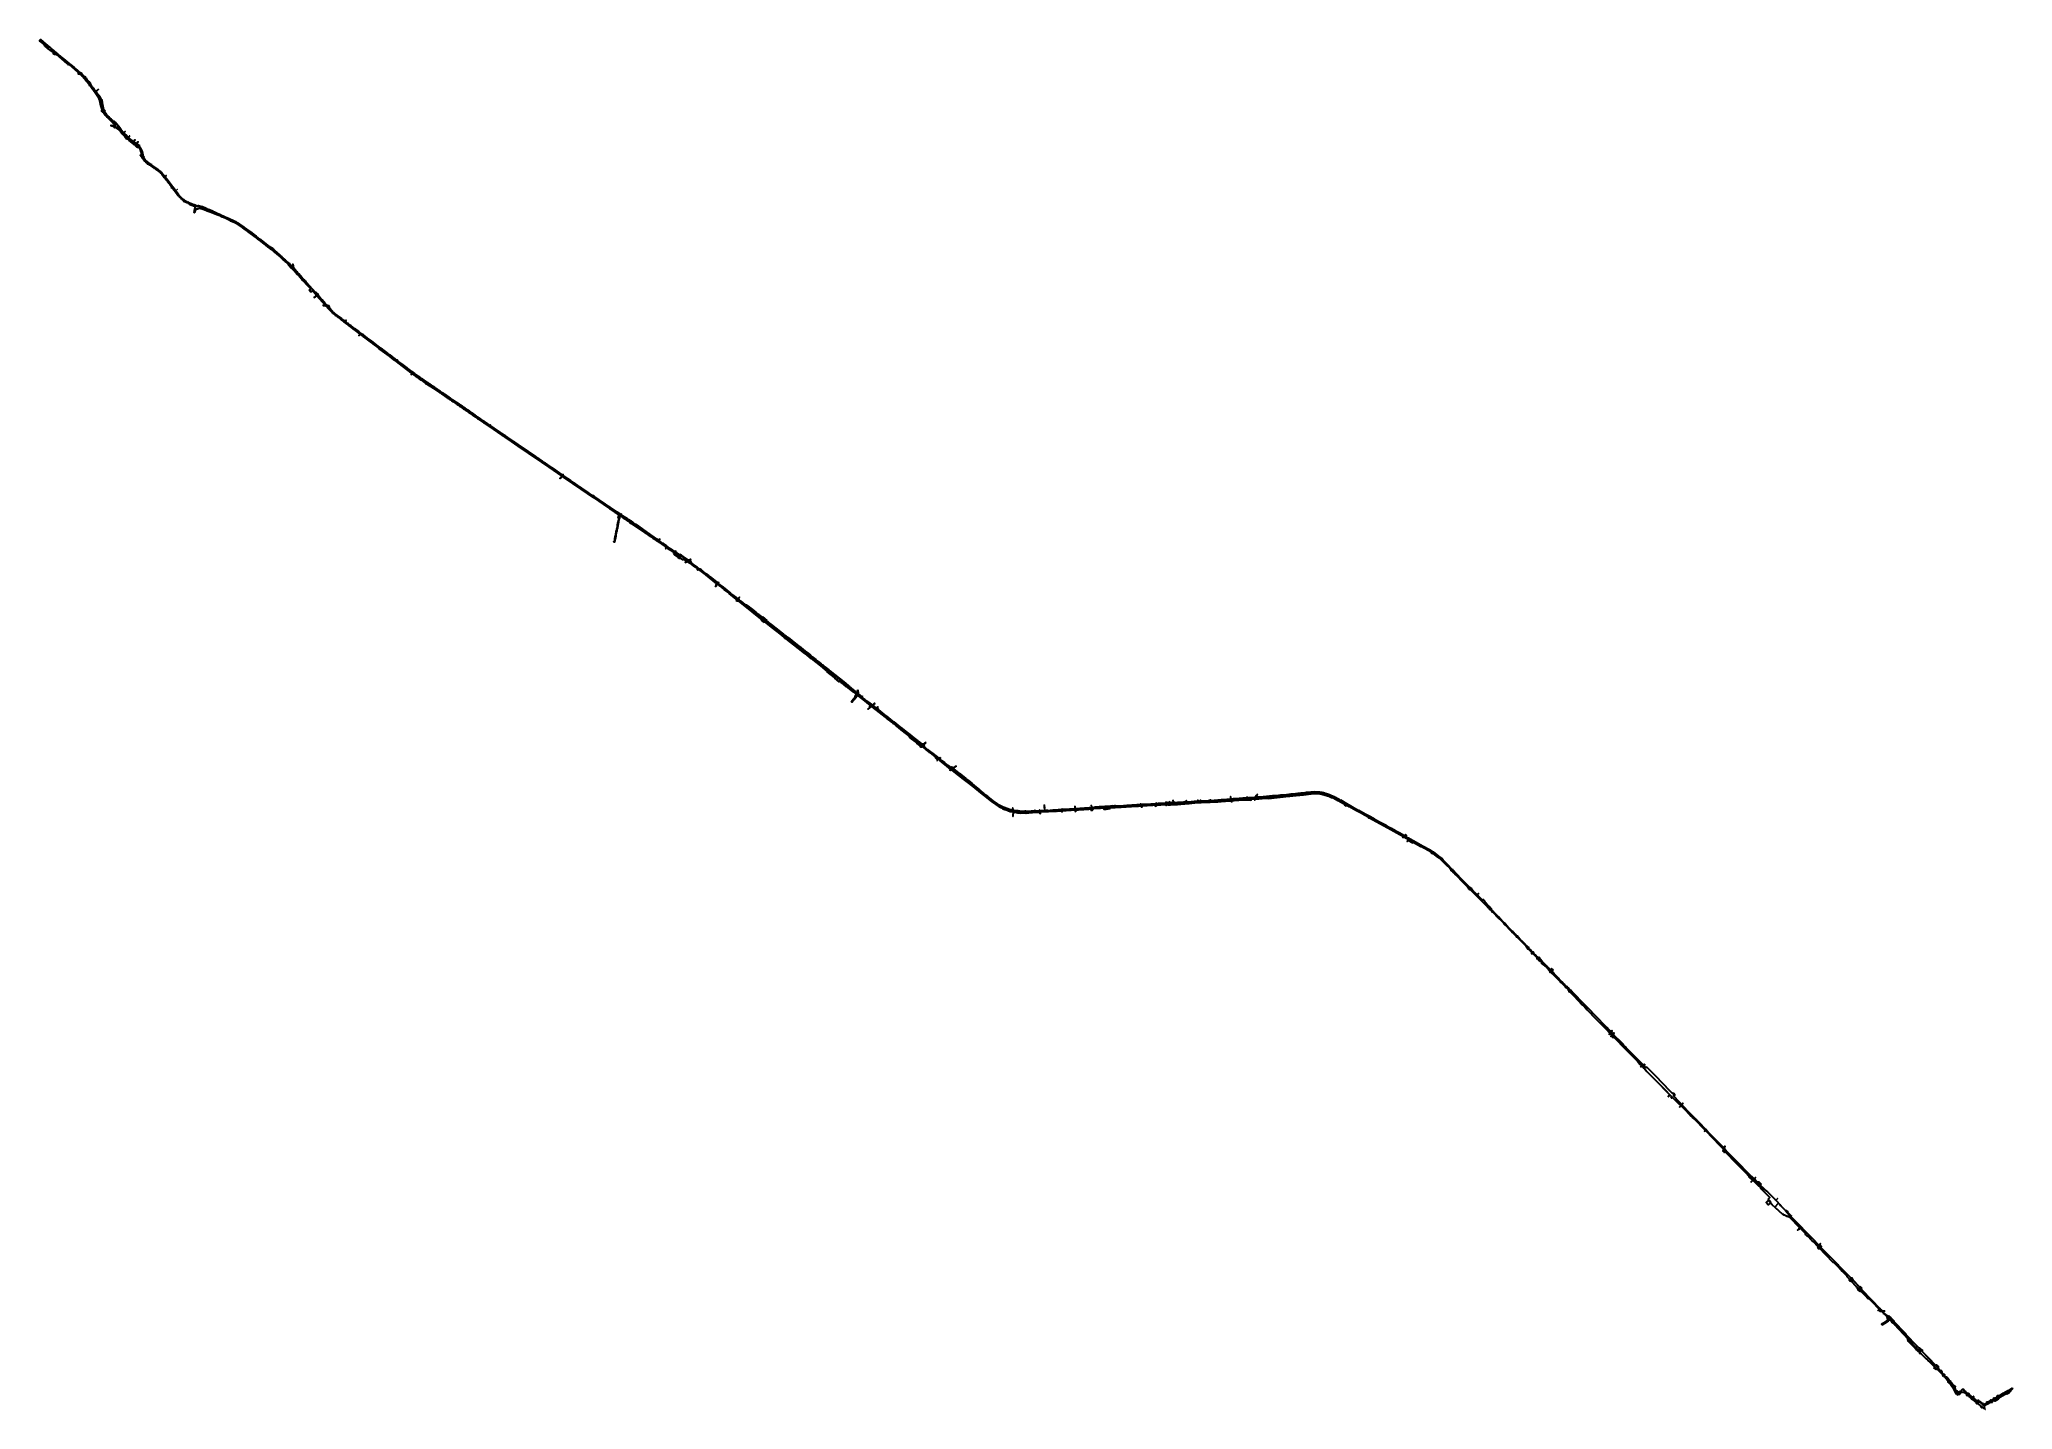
# Model space of a CAD drawing. Header units: inches. Extents: x 969231 to 1000466, y 1001756 to 1023450.
import ezdxf

# ---------------------------------------------------------------- set-up
doc = ezdxf.new("R2010")
doc.units = ezdxf.units.IN
doc.header["$MEASUREMENT"] = 0
doc.linetypes.add('DASHED', pattern=[0])
doc.linetypes.add('HIDDEN', pattern=[0])
doc.layers.add('_LINEA_DE_OBRA_CIVIL', color=25, linetype='Continuous', lineweight=90)
doc.layers.add('blu-line', color=130, linetype='Continuous', lineweight=30)
doc.layers.add('UTILITIES_DELIVERED', color=11, linetype='Continuous')
doc.layers.add('UTILITIES_NO_DELIVERED', color=34, linetype='Continuous')

msp = doc.modelspace()

# ---------------------------------------------------------------- linework, layer by layer
at = {"layer": '_LINEA_DE_OBRA_CIVIL', "color": 1, "linetype": 'DASHED', "lineweight": 30}
for points in [[(993076, 1008769), (993141, 1008702), (993149, 1008694), (993180, 1008662), (993211, 1008630), (993299, 1008540), (993346, 1008492), (993389, 1008448), (993446, 1008390), (993458, 1008373), (993527, 1008300), (993644, 1008177), (993690, 1008134), (993703, 1008121), (993732, 1008086), (993882, 1007931), (994033, 1007777), (994088, 1007720), (994142, 1007665), (994243, 1007562), (994527, 1007271), (994545, 1007252), (994547, 1007254), (994614, 1007186), (994677, 1007111), (994846, 1006938), (995166, 1006611), (995221, 1006567), (995283, 1006503), (995343, 1006437), (995342, 1006436), (995362, 1006416), (995424, 1006358), (995614, 1006162), (995827, 1005944), (995895, 1005873), (995919, 1005836), (996095, 1005654), (996237, 1005508), (996319, 1005423), (996323, 1005419), (996381, 1005361), (996453, 1005291), (996457, 1005294), (996455, 1005306), (996455, 1005311), (996454, 1005316), (996454, 1005321), (996424, 1005351), (996343, 1005434), (996303, 1005477), (996101, 1005684), (995960, 1005829), (995917, 1005874), (995894, 1005898), (995770, 1006027), (995639, 1006161), (995635, 1006165), (995485, 1006321), (995465, 1006341), (995346, 1006460), (995328, 1006481), (995262, 1006549), (995100, 1006722), (995121, 1006741), (995102, 1006759), (995099, 1006759), (995093, 1006760), (995087, 1006762), (995082, 1006764), (995076, 1006767), (995072, 1006771), (995034, 1006809), (994818, 1007033), (994738, 1007116), (994678, 1007177), (994663, 1007174), (994522, 1007311), (994389, 1007446), (994389, 1007446), (994356, 1007479), (994356, 1007479), (994303, 1007533), (994306, 1007537), (994273, 1007570), (994156, 1007685), (994141, 1007697), (994108, 1007734), (994042, 1007807), (993858, 1007996), (993751, 1008106), (993721, 1008138), (993709, 1008149), (993702, 1008159), (993493, 1008368), (993471, 1008389), (993454, 1008407), (993434, 1008426), (993407, 1008452), (993385, 1008473), (993366, 1008493), (993347, 1008513), (993321, 1008539), (993299, 1008562), (993285, 1008576), (993276, 1008586), (993261, 1008601), (993229, 1008634), (993215, 1008648), (993205, 1008661), (993171, 1008696), (993149, 1008719), (993088, 1008781), (993072, 1008799), (993022, 1008853), (992989, 1008889), (992975, 1008900), (992963, 1008901), (992917, 1008948), (992889, 1008977), (992804, 1009063), (992767, 1009102), (992733, 1009137), (992699, 1009172), (992651, 1009221), (992582, 1009291), (992550, 1009325), (992535, 1009342), (992508, 1009369), (992460, 1009418), (992430, 1009449), (992394, 1009486), (992365, 1009517), (992326, 1009556), (992285, 1009598), (992247, 1009637), (992209, 1009677), (992206, 1009693), (992161, 1009740), (992135, 1009771), (992127, 1009781), (992114, 1009798), (992086, 1009831), (992071, 1009820), (992068, 1009823), (992056, 1009835), (992042, 1009851), (992010, 1009884), (992003, 1009893), (991998, 1009898), (991995, 1009900), (991990, 1009903), (991978, 1009915), (991939, 1009955), (991900, 1009995), (991890, 1010006), (991880, 1010017), (991869, 1010027), (991831, 1010066), (991739, 1010159), (991603, 1010300), (991589, 1010314), (991575, 1010328), (991509, 1010396), (991452, 1010453), (991437, 1010477), (991433, 1010474), (991430, 1010479), (991379, 1010520), (991348, 1010544), (991296, 1010585), (991292, 1010581), (991237, 1010617), (991138, 1010672), (991064, 1010713), (991039, 1010727), (991037, 1010728), (990980, 1010760), (990928, 1010788), (990902, 1010803), (990901, 1010803), (990889, 1010810), (990868, 1010823), (990854, 1010831), (990835, 1010843), (990816, 1010854), (990756, 1010887), (990712, 1010911), (990672, 1010934), (990652, 1010945), (990644, 1010949), (990600, 1010974), (990549, 1011002), (990510, 1011023), (990447, 1011058), (990398, 1011085), (990366, 1011103), (990337, 1011119), (990300, 1011139), (990269, 1011156), (990249, 1011166), (990217, 1011183), (990115, 1011240), (990106, 1011244), (990089, 1011253), (990080, 1011258), (990070, 1011263), (989962, 1011324), (989960, 1011320), (989956, 1011323), (989952, 1011325), (989949, 1011327), (989953, 1011332), (989830, 1011407), (989828, 1011402), (989799, 1011418), (989800, 1011421), (989777, 1011433), (989749, 1011447), (989734, 1011453), (989728, 1011456), (989703, 1011468), (989683, 1011476), (989651, 1011490), (989646, 1011492), (989636, 1011495), (989624, 1011500), (989605, 1011506), (989587, 1011512), (989574, 1011515), (989557, 1011520), (989537, 1011524), (989519, 1011527), (989499, 1011530), (989487, 1011531), (989471, 1011533), (989442, 1011534), (989418, 1011535), (989391, 1011534), (989370, 1011533), (989359, 1011532), (989329, 1011528), (989330, 1011529), (989300, 1011525), (989290, 1011524), (989280, 1011523), (989270, 1011522), (989260, 1011521), (989231, 1011518), (989215, 1011516), (989202, 1011514), (989190, 1011513), (989181, 1011512), (989171, 1011512), (989153, 1011509), (989114, 1011507), (989073, 1011502), (989041, 1011499), (988970, 1011492), (988879, 1011483), (988847, 1011479), (988751, 1011472), (988508, 1011449), (988487, 1011444), (988460, 1011442), (988457, 1011442), (988436, 1011441), (988403, 1011438), (988368, 1011437), (988357, 1011436), (988355, 1011436), (988351, 1011438), (988347, 1011437), (988280, 1011433), (988261, 1011431), (988184, 1011426), (988120, 1011423), (988101, 1011422), (988028, 1011417), (987936, 1011412), (987772, 1011395), (987762, 1011395), (987694, 1011391), (987645, 1011388), (987621, 1011386), (987613, 1011386), (987612, 1011386), (987611, 1011386), (987610, 1011386), (987610, 1011387), (987609, 1011387), (987608, 1011388), (987608, 1011388), (987608, 1011389), (987597, 1011388), (987596, 1011388), (987571, 1011386), (987512, 1011382), (987511, 1011380), (987488, 1011379), (987486, 1011379), (987476, 1011378), (987467, 1011377), (987457, 1011376), (987447, 1011376), (987437, 1011375), (987427, 1011375), (987422, 1011374), (987417, 1011374), (987412, 1011374), (987406, 1011373), (987401, 1011373), (987397, 1011372), (987392, 1011372), (987387, 1011372), (987382, 1011372), (987377, 1011372), (987372, 1011373), (987367, 1011372), (987362, 1011372), (987357, 1011372), (987352, 1011372), (987347, 1011371), (987337, 1011370), (987327, 1011370), (987322, 1011370), (987317, 1011370), (987312, 1011370), (987307, 1011369), (987302, 1011369), (987297, 1011369), (987292, 1011369), (987287, 1011368), (987282, 1011368), (987277, 1011368), (987272, 1011368), (987267, 1011367), (987262, 1011367), (987257, 1011366), (987252, 1011366), (987247, 1011366), (987242, 1011365), (987237, 1011365), (987232, 1011364), (987227, 1011364), (987217, 1011364), (987207, 1011363), (987198, 1011362), (987193, 1011362), (987170, 1011360), (987166, 1011360), (987153, 1011359), (987090, 1011356), (987066, 1011353), (987065, 1011359), (986943, 1011350), (986905, 1011348), (986824, 1011343), (986758, 1011338), (986678, 1011334), (986449, 1011321), (986444, 1011321), (986393, 1011318), (986280, 1011311), (986244, 1011310), (986228, 1011309), (986209, 1011308), (985848, 1011286), (985843, 1011280), (985840, 1011279), (985830, 1011279), (985820, 1011278), (985810, 1011277), (985800, 1011277), (985790, 1011276), (985780, 1011276), (985770, 1011275), (985760, 1011274), (985755, 1011274), (985750, 1011274), (985745, 1011274), (985740, 1011273), (985735, 1011273), (985730, 1011272), (985725, 1011272), (985720, 1011272), (985715, 1011272), (985710, 1011271), (985705, 1011271), (985700, 1011271), (985695, 1011270), (985690, 1011270), (985685, 1011270), (985680, 1011269), (985675, 1011269), (985670, 1011269), (985665, 1011268), (985660, 1011268), (985655, 1011268), (985650, 1011268), (985645, 1011268), (985640, 1011267), (985630, 1011266), (985620, 1011266), (985610, 1011265), (985601, 1011264), (985591, 1011264), (985581, 1011263), (985571, 1011263), (985561, 1011262), (985551, 1011262), (985541, 1011261), (985531, 1011260), (985521, 1011260), (985511, 1011259), (985501, 1011258), (985491, 1011258), (985481, 1011257), (985471, 1011257), (985461, 1011256), (985456, 1011256), (985451, 1011255), (985446, 1011255), (985441, 1011255), (985436, 1011255), (985431, 1011255), (985416, 1011253), (985411, 1011253), (985406, 1011253), (985396, 1011252), (985391, 1011252), (985381, 1011251), (985376, 1011251), (985366, 1011251), (985361, 1011250), (985356, 1011250), (985351, 1011249), (985346, 1011249), (985341, 1011249), (985335, 1011248), (985328, 1011248), (985326, 1011248), (985321, 1011248), (985311, 1011247), (985301, 1011246), (985291, 1011246), (985281, 1011245), (985271, 1011245), (985231, 1011242), (985151, 1011238), (985143, 1011238), (984999, 1011230), (984976, 1011228), (984849, 1011221), (984847, 1011221), (984845, 1011221), (984843, 1011222), (984841, 1011223), (984839, 1011224), (984838, 1011226), (984837, 1011228), (984834, 1011228), (984831, 1011228), (984800, 1011227), (984750, 1011231), (984726, 1011234), (984710, 1011235), (984695, 1011236), (984662, 1011243), (984660, 1011241), (984587, 1011259), (984547, 1011274), (984494, 1011294), (984491, 1011290), (984464, 1011304), (984426, 1011325), (984394, 1011345), (984350, 1011376), (984313, 1011405), (984258, 1011448), (984242, 1011461), (984234, 1011467), (984226, 1011472), (984218, 1011478), (984210, 1011485), (984202, 1011491), (984195, 1011497), (984187, 1011503), (984179, 1011509), (984171, 1011516), (984163, 1011522), (984155, 1011528), (984148, 1011534), (984132, 1011547), (984124, 1011553), (984116, 1011559), (984120, 1011564), (984045, 1011629), (983989, 1011674), (983943, 1011710), (983896, 1011746), (983874, 1011764), (983843, 1011788), (983809, 1011815), (983801, 1011821), (983801, 1011822), (983779, 1011839), (983759, 1011855), (983723, 1011884), (983705, 1011885), (983682, 1011903), (983666, 1011916), (983607, 1011961), (983556, 1012000), (983516, 1012029), (983514, 1012028), (983484, 1012054), (983476, 1012062), (983473, 1012064), (983472, 1012065), (983441, 1012090), (983421, 1012105), (983359, 1012155), (983349, 1012162), (983303, 1012197), (983287, 1012210), (983274, 1012220), (983251, 1012238), (983247, 1012241), (983235, 1012255), (983233, 1012254), (983226, 1012260), (983227, 1012267), (983208, 1012285), (983143, 1012338), (983139, 1012341), (983113, 1012363), (983075, 1012394), (982736, 1012657), (982736, 1012657), (982638, 1012734), (982636, 1012734), (982542, 1012808), (982505, 1012837), (982503, 1012838), (982494, 1012845), (982486, 1012849), (982431, 1012893), (982419, 1012902), (982414, 1012898), (982413, 1012899), (982405, 1012906), (982406, 1012908), (982405, 1012909), (982338, 1012962), (982249, 1013034), (982246, 1013040), (982246, 1013044), (982243, 1013047), (982192, 1013090), (982176, 1013094), (982173, 1013095), (982172, 1013094), (982161, 1013103), (982156, 1013107), (982145, 1013115), (982146, 1013121), (982146, 1013126), (982126, 1013138), (982119, 1013144), (982091, 1013166), (982053, 1013197), (982049, 1013201), (982044, 1013203), (982041, 1013206), (982037, 1013210), (982033, 1013213), (982017, 1013225), (982001, 1013237), (981977, 1013256), (981947, 1013280), (981943, 1013284), (981923, 1013300), (981876, 1013337), (981868, 1013343), (981845, 1013361), (981806, 1013393), (981774, 1013418), (981751, 1013436), (981742, 1013442), (981719, 1013461), (981704, 1013473), (981695, 1013479), (981688, 1013485), (981657, 1013510), (981649, 1013517), (981633, 1013529), (981625, 1013535), (981617, 1013541), (981609, 1013548), (981562, 1013585), (981555, 1013591), (981539, 1013604), (981523, 1013617), (981515, 1013622), (981499, 1013634), (981484, 1013647), (981468, 1013659), (981460, 1013665), (981444, 1013678), (981421, 1013696), (981389, 1013721), (981381, 1013727), (981374, 1013733), (981335, 1013764), (981327, 1013771), (981323, 1013774), (981319, 1013777), (981315, 1013780), (981311, 1013783), (981308, 1013787), (981304, 1013790), (981300, 1013793), (981296, 1013796), (981272, 1013815), (981268, 1013818), (981264, 1013821), (981260, 1013823), (981257, 1013827), (981253, 1013830), (981249, 1013833), (981233, 1013845), (981209, 1013864), (981186, 1013883), (981178, 1013889), (981170, 1013895), (981163, 1013902), (981139, 1013920), (981100, 1013951), (981092, 1013958), (981084, 1013964), (981068, 1013976), (981060, 1013983), (981056, 1013982), (981051, 1013985), (981051, 1013987), (981047, 1013991), (981021, 1014012), (981019, 1014013), (981016, 1014015), (981012, 1014018), (981009, 1014021), (980993, 1014034), (980989, 1014037), (980985, 1014040), (980981, 1014043), (980977, 1014046), (980973, 1014049), (980969, 1014052), (980966, 1014056), (980962, 1014059), (980958, 1014062), (980953, 1014065), (980949, 1014067), (980942, 1014074), (980934, 1014080), (980926, 1014087), (980918, 1014093), (980895, 1014111), (980864, 1014136), (980848, 1014149), (980840, 1014155), (980832, 1014161), (980824, 1014167), (980816, 1014173), (980808, 1014179), (980785, 1014198), (980769, 1014210), (980754, 1014223), (980738, 1014236), (980715, 1014254), (980707, 1014261), (980671, 1014290), (980679, 1014300), (980633, 1014336), (980625, 1014325), (980590, 1014353), (980542, 1014388), (980511, 1014413), (980463, 1014452), (980457, 1014452), (980453, 1014455), (980449, 1014458), (980445, 1014461), (980438, 1014468), (980433, 1014471), (980429, 1014474), (980426, 1014477), (980422, 1014480), (980414, 1014486), (980398, 1014499), (980383, 1014511), (980359, 1014530), (980336, 1014549), (980315, 1014565), (980296, 1014580), (980295, 1014579), (980284, 1014587), (980285, 1014588), (980281, 1014592), (980253, 1014614), (980214, 1014645), (980187, 1014667), (980171, 1014679), (980155, 1014692), (980140, 1014704), (980124, 1014716), (980108, 1014729), (980093, 1014741), (980077, 1014754), (980061, 1014766), (980046, 1014779), (980030, 1014791), (980014, 1014803), (979999, 1014816), (979983, 1014828), (979975, 1014834), (979970, 1014838), (979969, 1014837), (979966, 1014839), (979962, 1014842), (979963, 1014844), (979961, 1014851), (979954, 1014857), (979870, 1014924), (979862, 1014930), (979853, 1014937), (979845, 1014943), (979835, 1014951), (979827, 1014957), (979797, 1014982), (979789, 1014988), (979783, 1014983), (979770, 1014993), (979754, 1015007), (979733, 1015025), (979699, 1015052), (979686, 1015059), (979665, 1015075), (979638, 1015095), (979635, 1015098), (979631, 1015101), (979608, 1015117), (979563, 1015147), (979551, 1015157), (979552, 1015161), (979553, 1015161), (979541, 1015178), (979526, 1015204), (979504, 1015193), (979503, 1015194), (979491, 1015204), (979468, 1015220), (979467, 1015218), (979443, 1015235), (979441, 1015238), (979436, 1015242), (979399, 1015267), (979372, 1015285), (979364, 1015290), (979343, 1015304), (979325, 1015316), (979320, 1015319), (979287, 1015336), (979287, 1015335), (979244, 1015365), (979175, 1015411), (979164, 1015419), (979164, 1015419), (979154, 1015426), (979155, 1015426), (979094, 1015467), (979071, 1015483), (979038, 1015506), (979040, 1015510), (979031, 1015516), (978997, 1015539), (978974, 1015554), (978923, 1015591), (978864, 1015634), (978781, 1015690), (978708, 1015740), (978666, 1015769), (978661, 1015772), (978624, 1015797), (978625, 1015799), (978625, 1015799), (978594, 1015820), (978581, 1015828), (978562, 1015840), (978522, 1015866), (978506, 1015877), (978466, 1015904), (978452, 1015913), (978451, 1015913), (978446, 1015918), (978435, 1015925), (978426, 1015931), (978421, 1015930), (978414, 1015934), (978380, 1015957), (978380, 1015960), (978293, 1016019), (978258, 1016042), (978238, 1016056), (978197, 1016084), (978160, 1016109), (978120, 1016136), (978101, 1016149), (978041, 1016191), (978017, 1016207), (978015, 1016208), (977993, 1016222), (977923, 1016269), (977875, 1016302), (977813, 1016344), (977787, 1016362), (977747, 1016390), (977714, 1016412), (977685, 1016432), (977662, 1016448), (977636, 1016466), (977598, 1016491), (977555, 1016521), (977511, 1016551), (977433, 1016604), (977348, 1016662), (977317, 1016684), (977304, 1016693), (977271, 1016715), (977236, 1016739), (977218, 1016752), (977190, 1016771), (977146, 1016801), (977134, 1016809), (977108, 1016827), (977092, 1016838), (977086, 1016842), (977084, 1016843), (977069, 1016853), (977044, 1016870), (977021, 1016886), (976993, 1016905), (976969, 1016922), (976945, 1016939), (976918, 1016956), (976892, 1016975), (976863, 1016994), (976828, 1017018), (976799, 1017038), (976776, 1017054), (976750, 1017072), (976720, 1017092), (976697, 1017108), (976664, 1017130), (976637, 1017149), (976596, 1017177), (976552, 1017208), (976506, 1017239), (976463, 1017269), (976422, 1017297), (976392, 1017317), (976366, 1017335), (976365, 1017334), (976344, 1017349), (976317, 1017368), (976269, 1017400), (976251, 1017413), (976208, 1017443), (976165, 1017472), (976141, 1017489), (976141, 1017490), (976128, 1017499), (976112, 1017510), (976097, 1017521), (976072, 1017540), (976050, 1017555), (976037, 1017564), (976010, 1017583), (975999, 1017590), (975979, 1017604), (975968, 1017611), (975948, 1017625), (975921, 1017643), (975900, 1017658), (975898, 1017659), (975890, 1017665), (975874, 1017676), (975834, 1017703), (975812, 1017718), (975781, 1017739), (975765, 1017750), (975747, 1017762), (975735, 1017770), (975711, 1017787), (975708, 1017789), (975689, 1017801), (975673, 1017813), (975646, 1017831), (975628, 1017843), (975608, 1017857), (975591, 1017868), (975573, 1017881), (975554, 1017893), (975530, 1017910), (975506, 1017926), (975489, 1017938), (975472, 1017950), (975462, 1017956), (975449, 1017965), (975435, 1017975), (975430, 1017978), (975412, 1017990), (975398, 1018000), (975380, 1018012), (975368, 1018020), (975359, 1018026), (975346, 1018035), (975334, 1018043), (975316, 1018055), (975296, 1018069), (975274, 1018084), (975257, 1018096), (975243, 1018106), (975231, 1018114), (975212, 1018127), (975192, 1018141), (975179, 1018151), (975171, 1018157), (975164, 1018162), (975164, 1018161), (975133, 1018185), (975127, 1018190), (975086, 1018220), (975045, 1018251), (974984, 1018296), (974944, 1018326), (974914, 1018349), (974913, 1018350), (974913, 1018351), (974911, 1018352), (974884, 1018373), (974859, 1018392), (974836, 1018409), (974818, 1018423), (974802, 1018435), (974776, 1018454), (974769, 1018459), (974752, 1018472), (974739, 1018482), (974725, 1018493), (974714, 1018501), (974703, 1018510), (974680, 1018527), (974657, 1018544), (974631, 1018563), (974618, 1018573), (974589, 1018595), (974540, 1018632), (974480, 1018677), (974420, 1018722), (974361, 1018767), (974314, 1018802), (974297, 1018815), (974279, 1018829), (974251, 1018850), (974236, 1018861), (974225, 1018869), (974209, 1018881), (974190, 1018896), (974169, 1018911), (974163, 1018916), (974156, 1018921), (974140, 1018933), (974121, 1018948), (974114, 1018953), (974098, 1018965), (974086, 1018974), (974086, 1018976), (974072, 1018987), (974030, 1019018), (974011, 1019033), (973974, 1019060), (973935, 1019089), (973918, 1019103), (973899, 1019119), (973882, 1019134), (973856, 1019160), (973815, 1019204), (973754, 1019272), (973705, 1019326), (973673, 1019361), (973651, 1019388), (973625, 1019417), (973632, 1019423), (973608, 1019448), (973602, 1019443), (973504, 1019551), (973500, 1019555), (973458, 1019602), (973453, 1019608), (973440, 1019622), (973439, 1019623), (973437, 1019625), (973419, 1019646), (973317, 1019757), (973301, 1019771), (973264, 1019811), (973264, 1019815), (973231, 1019853), (973228, 1019857), (973221, 1019866), (973217, 1019872), (973215, 1019877), (973212, 1019879), (973208, 1019880), (973202, 1019877), (973194, 1019886), (973200, 1019892), (973197, 1019898), (973184, 1019905), (973158, 1019924), (973145, 1019936), (973127, 1019953), (973123, 1019957), (973116, 1019964), (973108, 1019971), (973104, 1019974), (973100, 1019978), (973097, 1019981), (973093, 1019984), (973090, 1019988), (973086, 1019990), (973083, 1019994), (973079, 1019997), (973072, 1020004), (973064, 1020011), (973056, 1020017), (973052, 1020022), (973049, 1020024), (973036, 1020036), (973020, 1020051), (973005, 1020064), (972948, 1020117), (972941, 1020122), (972937, 1020125), (972930, 1020135), (972902, 1020149), (972868, 1020174), (972816, 1020215), (972795, 1020231), (972738, 1020277), (972738, 1020277), (972737, 1020275), (972714, 1020290), (972713, 1020289), (972661, 1020330), (972664, 1020335), (972643, 1020350), (972633, 1020353), (972629, 1020356), (972625, 1020364), (972592, 1020389), (972570, 1020404), (972493, 1020460), (972443, 1020496), (972397, 1020528), (972372, 1020544), (972337, 1020563), (972315, 1020573), (972236, 1020608), (972169, 1020638), (972139, 1020652), (972135, 1020654), (972101, 1020669), (972098, 1020670), (972096, 1020672), (972042, 1020696), (972033, 1020701), (972024, 1020705), (972015, 1020709), (972006, 1020714), (971997, 1020718), (971988, 1020722), (971979, 1020726), (971969, 1020730), (971958, 1020735), (971953, 1020737), (971953, 1020737), (971921, 1020750), (971888, 1020762), (971881, 1020767), (971862, 1020777), (971824, 1020794), (971811, 1020801), (971797, 1020807), (971794, 1020800), (971748, 1020816), (971744, 1020816), (971741, 1020814), (971738, 1020813), (971732, 1020812), (971713, 1020818), (971695, 1020825), (971682, 1020830), (971678, 1020831), (971676, 1020832), (971675, 1020833), (971674, 1020833), (971670, 1020834), (971670, 1020834), (971665, 1020836), (971665, 1020836), (971660, 1020838), (971656, 1020839), (971656, 1020839), (971655, 1020839), (971651, 1020841), (971646, 1020843), (971642, 1020844), (971639, 1020846), (971624, 1020851), (971620, 1020853), (971616, 1020855), (971603, 1020860), (971599, 1020862), (971589, 1020866), (971576, 1020872), (971573, 1020874), (971573, 1020874), (971569, 1020876), (971569, 1020876), (971568, 1020877), (971564, 1020879), (971564, 1020879), (971560, 1020881), (971560, 1020881), (971556, 1020884), (971556, 1020884), (971556, 1020884), (971551, 1020886), (971551, 1020886), (971547, 1020889), (971547, 1020889), (971543, 1020892), (971543, 1020892), (971543, 1020892), (971539, 1020894), (971539, 1020894), (971535, 1020897), (971535, 1020897), (971530, 1020900), (971530, 1020900), (971526, 1020903), (971526, 1020903), (971523, 1020905), (971522, 1020905), (971522, 1020906), (971518, 1020908), (971518, 1020908), (971518, 1020909), (971516, 1020910), (971516, 1020910), (971515, 1020910), (971514, 1020911), (971514, 1020911), (971511, 1020913), (971503, 1020920), (971502, 1020920), (971502, 1020920), (971499, 1020923), (971498, 1020923), (971495, 1020926), (971495, 1020927), (971491, 1020930), (971491, 1020930), (971487, 1020933), (971487, 1020933), (971483, 1020936), (971483, 1020936), (971483, 1020936), (971483, 1020936), (971480, 1020939), (971480, 1020939), (971476, 1020943), (971476, 1020943), (971472, 1020946), (971472, 1020946), (971472, 1020946), (971469, 1020950), (971469, 1020950), (971465, 1020953), (971465, 1020953), (971464, 1020954), (971464, 1020954), (971462, 1020956), (971461, 1020957), (971458, 1020960), (971458, 1020960), (971455, 1020964), (971454, 1020964), (971451, 1020967), (971451, 1020967), (971448, 1020971), (971448, 1020971), (971448, 1020971), (971444, 1020974), (971444, 1020975), (971441, 1020978), (971441, 1020978), (971441, 1020978), (971438, 1020982), (971438, 1020982), (971435, 1020986), (971434, 1020986), (971431, 1020990), (971431, 1020990), (971431, 1020990), (971428, 1020993), (971428, 1020993), (971425, 1020997), (971425, 1020997), (971424, 1020998), (971422, 1021001), (971422, 1021001), (971422, 1021001), (971419, 1021005), (971419, 1021005), (971419, 1021005), (971419, 1021005), (971418, 1021006), (971418, 1021006), (971418, 1021006), (971418, 1021007), (971417, 1021007), (971417, 1021007), (971417, 1021008), (971417, 1021008), (971416, 1021008), (971416, 1021009), (971416, 1021009), (971416, 1021009), (971415, 1021010), (971415, 1021010), (971413, 1021013), (971410, 1021017), (971407, 1021021), (971404, 1021025), (971404, 1021025), (971401, 1021029), (971398, 1021033), (971394, 1021037), (971391, 1021041), (971388, 1021045), (971388, 1021046), (971385, 1021049), (971382, 1021053), (971379, 1021057), (971377, 1021060), (971376, 1021060), (971370, 1021069), (971361, 1021081), (971354, 1021090), (971331, 1021125), (971246, 1021236), (971218, 1021273), (971213, 1021279), (971193, 1021303), (971175, 1021324), (971163, 1021337), (971156, 1021346), (971137, 1021361), (971128, 1021368), (971122, 1021373), (971109, 1021384), (971087, 1021401), (971050, 1021429), (971020, 1021451), (971005, 1021462), (970976, 1021481), (970954, 1021498), (970925, 1021522), (970895, 1021555), (970887, 1021566), (970879, 1021582), (970877, 1021587), (970874, 1021598), (970860, 1021648), (970851, 1021685), (970847, 1021698), (970846, 1021700), (970846, 1021700), (970843, 1021705), (970841, 1021710), (970839, 1021715), (970836, 1021719), (970834, 1021724), (970831, 1021728), (970828, 1021733), (970825, 1021737), (970822, 1021741), (970819, 1021745), (970815, 1021749), (970812, 1021753), (970809, 1021756), (970814, 1021765), (970797, 1021775), (970788, 1021779), (970781, 1021784), (970765, 1021794), (970720, 1021825), (970641, 1021885), (970634, 1021891), (970627, 1021897), (970585, 1021944), (970562, 1021971), (970541, 1021995), (970514, 1022027), (970496, 1022050), (970485, 1022063), (970466, 1022086), (970464, 1022089), (970454, 1022101), (970451, 1022105), (970438, 1022122), (970426, 1022137), (970411, 1022155), (970405, 1022148), (970396, 1022153), (970383, 1022170), (970379, 1022168), (970378, 1022169), (970373, 1022176), (970359, 1022191), (970347, 1022205), (970346, 1022204), (970339, 1022211), (970329, 1022223), (970322, 1022231), (970317, 1022236), (970308, 1022245), (970305, 1022249), (970295, 1022259), (970292, 1022262), (970280, 1022277), (970271, 1022290), (970260, 1022308), (970245, 1022344), (970242, 1022354), (970240, 1022366), (970237, 1022375), (970234, 1022392), (970228, 1022423), (970225, 1022438), (970223, 1022445), (970219, 1022462), (970220, 1022462), (970223, 1022464), (970217, 1022482), (970211, 1022497), (970204, 1022512), (970184, 1022541), (970174, 1022555), (970172, 1022558), (970166, 1022566), (970162, 1022573), (970158, 1022578), (970155, 1022582), (970150, 1022588), (970145, 1022595), (970137, 1022605), (970129, 1022616), (970121, 1022627), (970107, 1022642), (970085, 1022674), (970071, 1022691), (970055, 1022713), (970053, 1022716), (970042, 1022732), (970025, 1022756), (970012, 1022774), (969997, 1022796), (969981, 1022816), (969981, 1022817), (969968, 1022836), (969951, 1022857), (969937, 1022863), (969930, 1022871), (969923, 1022878), (969916, 1022885), (969909, 1022892), (969901, 1022899), (969894, 1022906), (969886, 1022912), (969887, 1022917), (969843, 1022953), (969836, 1022959), (969807, 1022983), (969781, 1023005), (969748, 1023031), (969725, 1023050), (969721, 1023054), (969709, 1023063), (969707, 1023066), (969613, 1023144), (969587, 1023165), (969567, 1023181), (969540, 1023203), (969536, 1023207), (969519, 1023221), (969497, 1023239), (969459, 1023271), (969425, 1023299), (969404, 1023317), (969383, 1023334), (969356, 1023357), (969325, 1023383), (969287, 1023415), (969246, 1023450), (969231, 1023432), (969235, 1023428), (969237, 1023427), (969327, 1023352), (969354, 1023329), (969347, 1023320), (969360, 1023308), (969363, 1023306), (969403, 1023275), (969403, 1023275), (969410, 1023284), (969412, 1023283), (969426, 1023272), (969427, 1023272), (969427, 1023271), (969428, 1023271), (969428, 1023271), (969428, 1023270), (969429, 1023270), (969429, 1023270), (969430, 1023270), (969430, 1023269), (969430, 1023269), (969431, 1023269), (969431, 1023268), (969432, 1023268), (969432, 1023268), (969432, 1023268), (969433, 1023267), (969433, 1023267), (969433, 1023267), (969434, 1023266), (969434, 1023266), (969435, 1023266), (969435, 1023266), (969435, 1023265), (969436, 1023265), (969436, 1023265), (969437, 1023264), (969437, 1023264), (969437, 1023264), (969438, 1023264), (969438, 1023263), (969439, 1023263), (969446, 1023257), (969457, 1023248), (969463, 1023244), (969463, 1023244), (969468, 1023241), (969476, 1023235), (969478, 1023234), (969478, 1023234), (969478, 1023234), (969478, 1023234), (969480, 1023232), (969481, 1023231), (969482, 1023231), (969496, 1023220), (969510, 1023209), (969511, 1023208), (969513, 1023207), (969513, 1023206), (969514, 1023206), (969514, 1023206), (969514, 1023205), (969515, 1023205), (969515, 1023205), (969516, 1023204), (969516, 1023204), (969516, 1023204), (969516, 1023204), (969517, 1023204), (969517, 1023203), (969517, 1023203), (969518, 1023203), (969518, 1023202), (969519, 1023202), (969519, 1023202), (969519, 1023201), (969520, 1023201), (969520, 1023201), (969520, 1023200), (969521, 1023200), (969521, 1023200), (969522, 1023200), (969528, 1023194), (969540, 1023185), (969588, 1023145), (969616, 1023123), (969643, 1023100), (969693, 1023058), (969700, 1023052), (969783, 1022982), (969838, 1022931), (969841, 1022928), (969875, 1022902), (969890, 1022888), (969908, 1022872), (969913, 1022866), (969935, 1022843), (969945, 1022830), (969960, 1022812), (969975, 1022791), (969985, 1022781), (969987, 1022782), (970000, 1022767), (970015, 1022748), (970050, 1022702), (970057, 1022687), (970057, 1022685), (970064, 1022674), (970067, 1022670), (970070, 1022666), (970074, 1022662), (970083, 1022653), (970096, 1022632), (970101, 1022625), (970104, 1022620), (970112, 1022608), (970115, 1022604), (970117, 1022600), (970120, 1022596), (970123, 1022592), (970123, 1022592), (970126, 1022588), (970130, 1022584), (970133, 1022580), (970139, 1022573), (970153, 1022554), (970159, 1022548), (970169, 1022529), (970173, 1022521), (970176, 1022513), (970179, 1022505), (970182, 1022496), (970185, 1022485), (970188, 1022473), (970192, 1022460), (970194, 1022449), (970199, 1022425), (970205, 1022399), (970207, 1022389), (970212, 1022374), (970214, 1022366), (970218, 1022355), (970219, 1022352), (970222, 1022343), (970226, 1022334), (970229, 1022328), (970235, 1022315), (970242, 1022302), (970245, 1022297), (970253, 1022283), (970255, 1022279), (970256, 1022278), (970258, 1022275), (970263, 1022268), (970267, 1022261), (970273, 1022253), (970276, 1022250), (970279, 1022246), (970279, 1022246), (970281, 1022244), (970281, 1022243), (970284, 1022240), (970286, 1022238), (970289, 1022235), (970289, 1022235), (970289, 1022235), (970293, 1022231), (970297, 1022227), (970300, 1022224), (970300, 1022224), (970300, 1022224), (970303, 1022221), (970304, 1022220), (970304, 1022220), (970308, 1022217), (970308, 1022216), (970308, 1022216), (970311, 1022213), (970316, 1022208), (970316, 1022208), (970317, 1022206), (970317, 1022206), (970318, 1022206), (970319, 1022204), (970322, 1022202), (970325, 1022199), (970328, 1022195), (970332, 1022192), (970332, 1022191), (970332, 1022191), (970333, 1022191), (970336, 1022188), (970339, 1022184), (970342, 1022182), (970345, 1022178), (970346, 1022178), (970350, 1022174), (970352, 1022172), (970354, 1022171), (970354, 1022171), (970354, 1022171), (970357, 1022168), (970358, 1022166), (970361, 1022164), (970362, 1022162), (970365, 1022160), (970368, 1022157), (970372, 1022152), (970388, 1022134), (970398, 1022123), (970429, 1022087), (970425, 1022081), (970412, 1022068), (970421, 1022058), (970435, 1022070), (970436, 1022066), (970454, 1022053), (970472, 1022035), (970508, 1022000), (970541, 1021966), (970558, 1021949), (970579, 1021924), (970602, 1021900), (970618, 1021883), (970631, 1021873), (970649, 1021852), (970677, 1021829), (970700, 1021811), (970734, 1021782), (970740, 1021788), (970761, 1021774), (970761, 1021773), (970777, 1021761), (970777, 1021760), (970789, 1021749), (970790, 1021751), (970792, 1021753), (970794, 1021751), (970797, 1021747), (970801, 1021743), (970804, 1021740), (970807, 1021736), (970810, 1021732), (970813, 1021728), (970815, 1021724), (970818, 1021720), (970820, 1021716), (970823, 1021712), (970825, 1021707), (970828, 1021703), (970830, 1021699), (970832, 1021694), (970834, 1021690), (970835, 1021688), (970835, 1021684), (970840, 1021665), (970844, 1021642), (970848, 1021624), (970857, 1021584), (970859, 1021578), (970864, 1021567), (970876, 1021550), (970899, 1021521), (970913, 1021509), (970943, 1021485), (970972, 1021465), (970987, 1021460), (971005, 1021447), (971019, 1021436), (971034, 1021425), (971046, 1021415), (971051, 1021411), (971066, 1021400), (971070, 1021396), (971073, 1021394), (971074, 1021394), (971084, 1021388), (971089, 1021385), (971090, 1021384), (971094, 1021381), (971098, 1021378), (971105, 1021374), (971112, 1021369), (971117, 1021366), (971121, 1021362), (971128, 1021357), (971132, 1021353), (971138, 1021348), (971142, 1021343), (971153, 1021331), (971168, 1021315), (971180, 1021303), (971192, 1021290), (971193, 1021289), (971204, 1021275), (971215, 1021260), (971226, 1021246), (971243, 1021223), (971253, 1021210), (971264, 1021196), (971281, 1021173), (971293, 1021158), (971301, 1021147), (971314, 1021129), (971324, 1021116), (971336, 1021100), (971359, 1021071), (971385, 1021037), (971395, 1021024), (971404, 1021012), (971413, 1021000), (971424, 1020986), (971431, 1020978), (971439, 1020969), (971455, 1020952), (971473, 1020936), (971493, 1020920), (971517, 1020901), (971544, 1020884), (971561, 1020873), (971572, 1020868), (971587, 1020860), (971597, 1020855), (971611, 1020849), (971615, 1020844), (971612, 1020837), (971657, 1020822), (971670, 1020818), (971702, 1020810), (971685, 1020743), (971678, 1020711), (971686, 1020709), (971696, 1020740), (971718, 1020762), (971746, 1020776), (971761, 1020778), (971772, 1020778), (971787, 1020774), (971823, 1020762), (971866, 1020746), (971888, 1020738), (971932, 1020722), (971948, 1020716), (971986, 1020702), (972041, 1020681), (972068, 1020668), (972088, 1020661), (972125, 1020645), (972158, 1020630), (972212, 1020605), (972234, 1020593), (972257, 1020581), (972312, 1020558), (972355, 1020535), (972378, 1020521), (972420, 1020493), (972449, 1020472), (972476, 1020453), (972502, 1020432), (972550, 1020397), (972592, 1020365), (972637, 1020331), (972685, 1020295), (972735, 1020256), (972764, 1020235), (972783, 1020219), (972814, 1020195), (972847, 1020169), (972882, 1020141), (972911, 1020119), (972936, 1020099), (972985, 1020059), (973070, 1019980), (973089, 1019963), (973101, 1019953), (973108, 1019946), (973136, 1019922), (973147, 1019911), (973162, 1019896), (973172, 1019885), (973179, 1019876), (973181, 1019873), (973185, 1019876), (973194, 1019868), (973192, 1019864), (973196, 1019857), (973233, 1019818), (973261, 1019789), (973267, 1019786), (973269, 1019786), (973313, 1019735), (973337, 1019711), (973353, 1019694), (973365, 1019681), (973380, 1019666), (973379, 1019665), (973389, 1019651), (973402, 1019637), (973401, 1019636), (973484, 1019543), (973490, 1019540), (973493, 1019542), (973524, 1019508), (973526, 1019503), (973503, 1019483), (973505, 1019479), (973513, 1019485), (973524, 1019474), (973515, 1019466), (973522, 1019454), (973533, 1019464), (973539, 1019456), (973554, 1019469), (973610, 1019406), (973613, 1019403), (973814, 1019181), (973828, 1019165), (973843, 1019150), (973851, 1019141), (973860, 1019132), (973868, 1019125), (973875, 1019119), (973884, 1019110), (973894, 1019102), (973904, 1019094), (973914, 1019086), (973921, 1019080), (973936, 1019069), (973951, 1019058), (973965, 1019048), (973979, 1019036), (973986, 1019031), (973991, 1019027), (973993, 1019025), (973997, 1019021), (974001, 1019019), (974005, 1019016), (974009, 1019013), (974013, 1019009), (974017, 1019007), (974021, 1019004), (974023, 1019002), (974025, 1019001), (974029, 1018998), (974037, 1018991), (974040, 1018988), (974041, 1018987), (974044, 1018985), (974048, 1018982), (974052, 1018979), (974056, 1018975), (974059, 1018972), (974064, 1018969), (974068, 1018966), (974072, 1018963), (974076, 1018960), (974079, 1018957), (974080, 1018957), (974084, 1018954), (974088, 1018951), (974092, 1018948), (974096, 1018945), (974100, 1018942), (974103, 1018940), (974108, 1018936), (974112, 1018933), (974116, 1018930), (974119, 1018928), (974121, 1018926), (974124, 1018924), (974128, 1018921), (974131, 1018918), (974135, 1018915), (974140, 1018912), (974144, 1018909), (974148, 1018906), (974152, 1018903), (974156, 1018900), (974160, 1018897), (974162, 1018896), (974164, 1018894), (974170, 1018890), (974173, 1018887), (974182, 1018881), (974199, 1018867), (974233, 1018843), (974253, 1018828), (974280, 1018807), (974304, 1018789), (974304, 1018789), (974304, 1018789), (974327, 1018772), (974358, 1018749), (974368, 1018741), (974368, 1018740), (974372, 1018738), (974376, 1018735), (974380, 1018732), (974384, 1018729), (974388, 1018726), (974392, 1018723), (974396, 1018720), (974399, 1018717), (974404, 1018714), (974408, 1018711), (974412, 1018708), (974416, 1018705), (974419, 1018702), (974423, 1018699), (974427, 1018696), (974431, 1018693), (974435, 1018690), (974439, 1018687), (974443, 1018684), (974447, 1018681), (974451, 1018678), (974455, 1018675), (974459, 1018671), (974463, 1018668), (974467, 1018665), (974471, 1018662), (974475, 1018659), (974479, 1018656), (974483, 1018653), (974487, 1018650), (974491, 1018647), (974495, 1018644), (974499, 1018641), (974503, 1018638), (974507, 1018635), (974511, 1018632), (974515, 1018629), (974519, 1018626), (974523, 1018623), (974527, 1018620), (974531, 1018617), (974535, 1018614), (974539, 1018611), (974543, 1018608), (974547, 1018605), (974551, 1018602), (974555, 1018599), (974559, 1018596), (974563, 1018593), (974567, 1018590), (974571, 1018587), (974575, 1018584), (974579, 1018581), (974583, 1018578), (974587, 1018575), (974591, 1018572), (974595, 1018569), (974598, 1018564), (974602, 1018562), (974601, 1018561), (974616, 1018550), (974618, 1018549), (974624, 1018545), (974625, 1018546), (974639, 1018535), (974643, 1018532), (974647, 1018530), (974651, 1018527), (974655, 1018524), (974656, 1018523), (974659, 1018521), (974663, 1018518), (974667, 1018515), (974671, 1018512), (974675, 1018509), (974679, 1018506), (974683, 1018503), (974687, 1018500), (974691, 1018497), (974695, 1018494), (974699, 1018491), (974703, 1018488), (974707, 1018485), (974711, 1018482), (974715, 1018479), (974719, 1018476), (974723, 1018473), (974726, 1018470), (974731, 1018467), (974734, 1018464), (974739, 1018461), (974743, 1018457), (974747, 1018455), (974751, 1018452), (974752, 1018451), (974755, 1018449), (974759, 1018446), (974763, 1018442), (974766, 1018439), (974770, 1018436), (974774, 1018433), (974778, 1018430), (974782, 1018427), (974786, 1018424), (974790, 1018421), (974794, 1018418), (974798, 1018415), (974802, 1018412), (974805, 1018410), (974810, 1018406), (974814, 1018403), (974818, 1018400), (974822, 1018397), (974826, 1018394), (974830, 1018391), (974834, 1018388), (974838, 1018385), (974842, 1018382), (974846, 1018379), (974849, 1018378), (974850, 1018377), (974855, 1018373), (974858, 1018371), (974862, 1018368), (974866, 1018364), (974870, 1018361), (974874, 1018358), (974877, 1018356), (974882, 1018353), (974886, 1018349), (974890, 1018346), (974894, 1018343), (974898, 1018340), (974902, 1018337), (974905, 1018335), (974910, 1018331), (974910, 1018329), (974998, 1018262), (975116, 1018171), (975116, 1018171), (975116, 1018177), (975117, 1018176), (975117, 1018176), (975125, 1018170), (975125, 1018170), (975133, 1018164), (975141, 1018158), (975145, 1018155), (975149, 1018152), (975157, 1018146), (975165, 1018140), (975173, 1018134), (975180, 1018129), (975181, 1018128), (975190, 1018122), (975198, 1018117), (975206, 1018111), (975214, 1018105), (975216, 1018104), (975223, 1018100), (975231, 1018094), (975237, 1018090), (975239, 1018088), (975247, 1018083), (975256, 1018077), (975264, 1018071), (975272, 1018066), (975280, 1018060), (975289, 1018054), (975297, 1018049), (975305, 1018043), (975313, 1018037), (975322, 1018032), (975330, 1018026), (975338, 1018020), (975346, 1018015), (975352, 1018011), (975363, 1018005), (975359, 1018000), (975470, 1017928), (975553, 1017871), (975566, 1017862), (975568, 1017858), (975573, 1017858), (975601, 1017839), (975656, 1017801), (975677, 1017787), (975685, 1017781), (975689, 1017779), (975694, 1017776), (975698, 1017772), (975709, 1017765), (975722, 1017756), (975732, 1017749), (975738, 1017745), (975755, 1017733), (975759, 1017729), (975760, 1017730), (975783, 1017714), (975831, 1017682), (975887, 1017643), (975885, 1017641), (975891, 1017640), (975895, 1017637), (975899, 1017634), (975904, 1017631), (975908, 1017629), (975912, 1017626), (975916, 1017623), (975920, 1017620), (975924, 1017617), (975929, 1017614), (975933, 1017612), (975937, 1017609), (975941, 1017606), (975945, 1017603), (975953, 1017598), (975957, 1017595), (975961, 1017592), (975962, 1017592), (975965, 1017590), (975970, 1017586), (975974, 1017583), (975978, 1017581), (975982, 1017577), (975986, 1017575), (975990, 1017572), (975995, 1017569), (976007, 1017561), (976010, 1017559), (976012, 1017558), (976019, 1017553), (976022, 1017551), (976032, 1017544), (976036, 1017541), (976043, 1017536), (976046, 1017534), (976048, 1017533), (976054, 1017529), (976061, 1017524), (976063, 1017522), (976064, 1017521), (976065, 1017521), (976068, 1017518), (976073, 1017515), (976077, 1017513), (976079, 1017511), (976080, 1017509), (976085, 1017506), (976090, 1017505), (976092, 1017503), (976133, 1017475), (976151, 1017462), (976167, 1017451), (976177, 1017444), (976205, 1017426), (976231, 1017408), (976262, 1017386), (976280, 1017374), (976354, 1017323), (976355, 1017324), (976359, 1017321), (976540, 1017197), (976544, 1017194), (976548, 1017191), (976552, 1017188), (976556, 1017185), (976581, 1017168), (976589, 1017163), (976593, 1017160), (976597, 1017157), (976601, 1017154), (976605, 1017151), (977071, 1016832), (977501, 1016538), (978003, 1016195), (978005, 1016196), (978245, 1016032), (978249, 1016029), (978257, 1016024), (978265, 1016018), (978274, 1016012), (978282, 1016007), (978290, 1016001), (978299, 1015996), (978307, 1015990), (978315, 1015985), (978324, 1015979), (978332, 1015974), (978340, 1015968), (978349, 1015962), (978362, 1015953), (978364, 1015953), (978366, 1015952), (978407, 1015924), (978403, 1015912), (978394, 1015878), (978406, 1015875), (978404, 1015862), (978399, 1015845), (978397, 1015833), (978394, 1015820), (978377, 1015725), (978374, 1015706), (978369, 1015688), (978363, 1015660), (978359, 1015642), (978356, 1015624), (978347, 1015572), (978344, 1015556), (978341, 1015540), (978333, 1015502), (978332, 1015501), (978332, 1015501), (978331, 1015500), (978331, 1015500), (978330, 1015499), (978329, 1015499), (978329, 1015499), (978328, 1015498), (978327, 1015499), (978326, 1015499), (978326, 1015498), (978338, 1015495), (978338, 1015496), (978338, 1015496), (978337, 1015496), (978337, 1015496), (978337, 1015497), (978336, 1015497), (978336, 1015498), (978336, 1015498), (978336, 1015499), (978336, 1015499), (978345, 1015539), (978348, 1015555), (978351, 1015571), (978360, 1015623), (978363, 1015641), (978367, 1015659), (978373, 1015687), (978378, 1015706), (978381, 1015725), (978398, 1015820), (978401, 1015832), (978403, 1015844), (978416, 1015895), (978419, 1015902), (978420, 1015907), (978422, 1015913), (978427, 1015909), (978431, 1015906), (978435, 1015903), (978439, 1015901), (978444, 1015898), (978448, 1015895), (978456, 1015889), (978464, 1015884), (978472, 1015878), (978481, 1015872), (978489, 1015867), (978497, 1015861), (978501, 1015858), (978505, 1015855), (978510, 1015852), (978514, 1015850), (978518, 1015847), (978522, 1015844), (978526, 1015841), (978530, 1015838), (978534, 1015836), (978538, 1015833), (978543, 1015830), (978547, 1015827), (978555, 1015821), (978555, 1015822), (978564, 1015816), (978572, 1015811), (978580, 1015805), (978584, 1015802), (978588, 1015799), (978592, 1015796), (978596, 1015793), (978600, 1015790), (978604, 1015787), (978609, 1015785), (978613, 1015782), (978617, 1015779), (978621, 1015776), (978629, 1015770), (978637, 1015765), (978802, 1015652), (978802, 1015651), (978806, 1015649), (978810, 1015646), (978815, 1015643), (978819, 1015640), (978823, 1015638), (978827, 1015635), (978831, 1015632), (978835, 1015629), (978840, 1015626), (978844, 1015624), (978848, 1015621), (978852, 1015618), (978856, 1015615), (978860, 1015612), (978868, 1015607), (978877, 1015601), (978885, 1015595), (978893, 1015590), (978901, 1015584), (978910, 1015578), (978918, 1015573), (978926, 1015567), (978934, 1015561), (978942, 1015556), (978951, 1015550), (978955, 1015547), (978959, 1015544), (978963, 1015541), (978967, 1015538), (978971, 1015536), (978975, 1015533), (978980, 1015530), (978984, 1015527), (978988, 1015524), (978992, 1015522), (978996, 1015519), (979000, 1015516), (979004, 1015513), (979008, 1015510), (979017, 1015505), (979021, 1015502), (979026, 1015500), (979034, 1015495), (979043, 1015489), (979051, 1015484), (979059, 1015478), (979063, 1015475), (979067, 1015472), (979072, 1015470), (979076, 1015467), (979080, 1015464), (979084, 1015461), (979088, 1015458), (979092, 1015455), (979096, 1015453), (979100, 1015450), (979104, 1015447), (979109, 1015444), (979113, 1015441), (979117, 1015438), (979121, 1015436), (979125, 1015433), (979133, 1015427), (979141, 1015421), (979150, 1015416), (979158, 1015410), (979166, 1015404), (979174, 1015398), (979175, 1015396), (979177, 1015395), (979181, 1015392), (979181, 1015390), (979206, 1015373), (979269, 1015330), (979282, 1015322), (979285, 1015319), (979289, 1015317), (979292, 1015315), (979292, 1015314), (979304, 1015306), (979314, 1015301), (979316, 1015299), (979318, 1015298), (979319, 1015297), (979314, 1015293), (979375, 1015250), (979370, 1015242), (979417, 1015210), (979427, 1015226), (979469, 1015196), (979468, 1015195), (979485, 1015182), (979487, 1015185), (979519, 1015163), (979551, 1015141), (979585, 1015118), (979640, 1015082), (979653, 1015073), (979664, 1015063), (979669, 1015060), (979730, 1015011), (979778, 1014972), (979954, 1014833), (979957, 1014835), (979960, 1014832), (979964, 1014830), (979962, 1014828), (979968, 1014825), (979976, 1014819), (979991, 1014806), (980006, 1014793), (980022, 1014781), (980038, 1014768), (980053, 1014756), (980070, 1014744), (980078, 1014738), (980078, 1014736), (980126, 1014697), (980149, 1014679), (980262, 1014589), (980300, 1014558), (980516, 1014385), (980653, 1014277), (980715, 1014228), (980839, 1014130), (980955, 1014037), (981020, 1013986), (981034, 1013975), (981047, 1013966), (981054, 1013959), (981128, 1013901), (981246, 1013808), (981324, 1013746), (981350, 1013726), (981383, 1013699), (981452, 1013644), (981453, 1013646), (981598, 1013532), (981707, 1013445), (981703, 1013439), (981818, 1013348), (981817, 1013346), (981825, 1013340), (981823, 1013337), (981893, 1013280), (981901, 1013288), (982008, 1013202), (982009, 1013204), (982115, 1013119), (982116, 1013120), (982138, 1013104), (982146, 1013100), (982148, 1013099), (982174, 1013077), (982177, 1013073), (982216, 1013041), (982398, 1012899), (982401, 1012897), (982401, 1012897), (982405, 1012894), (982406, 1012893), (982404, 1012890), (982407, 1012888), (982411, 1012885), (982432, 1012869), (982435, 1012866), (982451, 1012854), (982452, 1012854), (982575, 1012756), (982596, 1012740), (982597, 1012740), (982598, 1012739), (982601, 1012738), (982624, 1012719), (982639, 1012705), (982662, 1012687), (982670, 1012680), (982726, 1012638), (982741, 1012625), (982749, 1012618), (982757, 1012613), (982773, 1012601), (982780, 1012593), (982788, 1012587), (982804, 1012575), (982871, 1012521), (983013, 1012408), (983023, 1012399), (983038, 1012384), (983060, 1012367), (983150, 1012302), (983154, 1012305), (983189, 1012275), (983187, 1012273), (983259, 1012215), (983259, 1012215), (983302, 1012181), (983302, 1012181), (983310, 1012175), (983311, 1012177), (983418, 1012093), (983418, 1012093), (983416, 1012090), (983414, 1012087), (983455, 1012053), (983460, 1012059), (983466, 1012053), (983485, 1012037), (983483, 1012034), (983489, 1012028), (983594, 1011945), (983679, 1011879), (983712, 1011852), (983739, 1011831), (983858, 1011737), (983860, 1011737), (983944, 1011672), (984036, 1011601), (984135, 1011523), (984229, 1011448), (984315, 1011381), (984361, 1011346), (984361, 1011346), (984378, 1011334), (984395, 1011322), (984413, 1011312), (984439, 1011297), (984474, 1011278), (984476, 1011273), (984497, 1011264), (984513, 1011258), (984523, 1011255), (984599, 1011228), (984640, 1011219), (984654, 1011215), (984693, 1011209), (984700, 1011209), (984705, 1011208), (984710, 1011208), (984715, 1011207), (984720, 1011206), (984725, 1011206), (984730, 1011206), (984735, 1011205), (984736, 1011205), (984741, 1011204), (984844, 1011201), (984855, 1011206), (984895, 1011206), (985011, 1011213), (985067, 1011216), (985067, 1011217), (985091, 1011219), (985091, 1011218), (985327, 1011233), (985566, 1011247), (985675, 1011254), (985677, 1011254), (985679, 1011254), (985681, 1011255), (985686, 1011255), (985691, 1011255), (985696, 1011256), (985701, 1011256), (985706, 1011257), (985711, 1011257), (985716, 1011257), (985721, 1011257), (985726, 1011258), (985731, 1011258), (985736, 1011258), (985741, 1011259), (985746, 1011259), (985751, 1011259), (985756, 1011260), (985761, 1011260), (985771, 1011261), (985781, 1011261), (985791, 1011262), (985801, 1011263), (985811, 1011263), (985821, 1011264), (985831, 1011265), (985841, 1011265), (985851, 1011266), (985861, 1011267), (985871, 1011267), (985881, 1011268), (985891, 1011268), (985901, 1011268), (985900, 1011270), (985916, 1011271), (986139, 1011285), (986141, 1011271), (986173, 1011275), (986173, 1011286), (986346, 1011296), (986354, 1011297), (986359, 1011298), (986364, 1011298), (986369, 1011298), (986379, 1011299), (986389, 1011300), (986399, 1011300), (986409, 1011301), (986419, 1011302), (986429, 1011302), (986439, 1011303), (986449, 1011303), (986459, 1011304), (986469, 1011304), (986479, 1011305), (986489, 1011305), (986499, 1011306), (986504, 1011306), (986509, 1011307), (986514, 1011307), (986519, 1011307), (986524, 1011308), (986529, 1011308), (986534, 1011308), (986539, 1011309), (986544, 1011309), (986549, 1011308), (986554, 1011309), (986559, 1011309), (986564, 1011309), (986569, 1011310), (986574, 1011310), (986579, 1011310), (986584, 1011310), (986589, 1011310), (986594, 1011311), (986599, 1011311), (986604, 1011311), (986609, 1011311), (986614, 1011311), (986619, 1011312), (986624, 1011312), (986629, 1011312), (986634, 1011313), (986639, 1011313), (986644, 1011313), (986649, 1011314), (986654, 1011314), (986659, 1011314), (986664, 1011315), (986669, 1011315), (986674, 1011315), (986679, 1011315), (986680, 1011315), (986943, 1011331), (986972, 1011333), (986978, 1011333), (986988, 1011334), (986998, 1011334), (987018, 1011336), (987038, 1011336), (987058, 1011337), (987068, 1011338), (987069, 1011338), (987070, 1011338), (987073, 1011338), (987090, 1011339), (987114, 1011340), (987114, 1011340), (987119, 1011340), (987119, 1011341), (987125, 1011341), (987125, 1011341), (987125, 1011341), (987126, 1011333), (987169, 1011336), (987189, 1011337), (987190, 1011336), (987200, 1011337), (987246, 1011339), (987302, 1011344), (987434, 1011355), (987564, 1011366), (987572, 1011366), (987622, 1011366), (987737, 1011372), (987763, 1011373), (987883, 1011381), (987938, 1011385), (987977, 1011388), (988008, 1011391), (988046, 1011393), (988085, 1011397), (988132, 1011400), (988144, 1011401), (988171, 1011403), (988220, 1011406), (988256, 1011409), (988293, 1011412), (988301, 1011411), (988329, 1011411), (988334, 1011411), (988341, 1011411), (988358, 1011412), (988403, 1011414), (988403, 1011421), (988419, 1011421), (988442, 1011424), (988444, 1011427), (988458, 1011428), (988482, 1011424), (988716, 1011448), (988781, 1011453), (989040, 1011479), (989040, 1011480), (989300, 1011507), (989359, 1011513), (989405, 1011517), (989409, 1011514), (989410, 1011514), (989438, 1011513), (989444, 1011513), (989449, 1011513), (989458, 1011512), (989489, 1011509), (989494, 1011509), (989498, 1011508), (989503, 1011508), (989508, 1011507), (989513, 1011506), (989518, 1011505), (989523, 1011505), (989527, 1011503), (989532, 1011502), (989536, 1011502), (989567, 1011497), (989571, 1011496), (989581, 1011494), (989585, 1011492), (989595, 1011489), (989599, 1011487), (989604, 1011486), (989609, 1011484), (989613, 1011483), (989618, 1011481), (989623, 1011480), (989627, 1011478), (989632, 1011476), (989636, 1011474), (989650, 1011468), (989663, 1011463), (989667, 1011460), (989672, 1011458), (989675, 1011459), (989709, 1011444), (989786, 1011398), (989795, 1011394), (989810, 1011386), (989818, 1011382), (989873, 1011354), (989890, 1011345), (989888, 1011333), (989917, 1011318), (989921, 1011325), (989933, 1011319), (989932, 1011319), (989936, 1011317), (989940, 1011317), (989950, 1011318), (989953, 1011317), (989957, 1011314), (989956, 1011313), (989970, 1011305), (989998, 1011289), (990082, 1011241), (990091, 1011237), (990100, 1011232), (990104, 1011229), (990113, 1011225), (990115, 1011224), (990119, 1011222), (990123, 1011220), (990127, 1011217), (990133, 1011215), (990152, 1011204), (990165, 1011197), (990170, 1011194), (990263, 1011141), (990267, 1011138), (990276, 1011133), (990281, 1011130), (990283, 1011129), (990286, 1011127), (990625, 1010940), (990625, 1010939), (990766, 1010862), (990775, 1010856), (990796, 1010845), (990809, 1010838), (990812, 1010825), (990822, 1010832), (990845, 1010819), (990859, 1010811), (990869, 1010806), (990903, 1010786), (990903, 1010786), (990911, 1010779), (990912, 1010778), (990911, 1010777), (990909, 1010774), (990906, 1010769), (990964, 1010737), (990969, 1010746), (991099, 1010673), (991118, 1010664), (991142, 1010653), (991150, 1010649), (991207, 1010617), (991234, 1010601), (991268, 1010578), (991292, 1010563), (991349, 1010521), (991387, 1010490), (991420, 1010461), (991459, 1010425), (991497, 1010386), (991561, 1010321), (991622, 1010257), (991871, 1010001), (991886, 1009986), (992057, 1009811), (992058, 1009812), (992095, 1009775), (992113, 1009758), (992132, 1009739), (992153, 1009718), (992157, 1009714), (992159, 1009712), (992162, 1009708), (992166, 1009705), (992166, 1009705), (992169, 1009702), (992170, 1009702), (992177, 1009695), (992184, 1009688), (992191, 1009681), (992192, 1009682), (992196, 1009678), (992198, 1009675), (992199, 1009674), (992200, 1009673), (992227, 1009645), (992379, 1009488), (992433, 1009432), (992542, 1009321), (992635, 1009224), (992764, 1009091), (992794, 1009057), (992889, 1008959), (992944, 1008903), (992958, 1008887), (992978, 1008861), (992987, 1008850), (992994, 1008856), (993018, 1008832), (993011, 1008825), (993011, 1008822), (993035, 1008804), (993054, 1008789), (993063, 1008782)], [(979650, 1015071), (979647, 1015065), (979649, 1015063), (979644, 1015057), (979654, 1015046), (979667, 1015059)]]:
    msp.add_lwpolyline(points, close=True, dxfattribs=at)
at = {"layer": '_LINEA_DE_OBRA_CIVIL', "color": 1, "linetype": 'HIDDEN', "lineweight": 20}
msp.add_lwpolyline([(993175, 1008739), (993184, 1008730), (993191, 1008722), (993186, 1008717), (993187, 1008715), (993181, 1008709), (993179, 1008711), (993174, 1008716), (993172, 1008719), (993168, 1008723), (993168, 1008725), (993170, 1008729), (993172, 1008733)], close=True, dxfattribs=at)
at = {"layer": '_LINEA_DE_OBRA_CIVIL', "color": 1, "linetype": 'DASHED', "lineweight": 30}
for points in [[(999527, 1002099), (999520, 1002111), (999504, 1002137), (999493, 1002152), (999482, 1002168), (999475, 1002177), (999459, 1002196), (999410, 1002255), (999385, 1002282), (999358, 1002310), (999316, 1002353), (999270, 1002401), (999235, 1002428), (999126, 1002539), (999116, 1002548), (999105, 1002555), (999097, 1002560), (999058, 1002600), (999023, 1002635), (999015, 1002640), (998974, 1002702), (998951, 1002725), (998881, 1002794), (998766, 1002924), (998593, 1003107), (998590, 1003111), (998557, 1003142), (998561, 1003146), (998380, 1003324), (998378, 1003324), (998351, 1003352), (998345, 1003358), (998258, 1003448), (998197, 1003510), (998184, 1003523), (998183, 1003511), (998139, 1003557), (998077, 1003620), (998065, 1003638), (998043, 1003663), (998035, 1003667), (998015, 1003684), (997993, 1003707), (997846, 1003860), (997847, 1003868), (997760, 1003958), (997696, 1004024), (997632, 1004091), (997627, 1004087), (997511, 1004207), (997512, 1004207), (997500, 1004220), (997499, 1004219), (997414, 1004306), (997389, 1004332), (997314, 1004410), (997289, 1004435), (997220, 1004507), (997215, 1004501), (997192, 1004525), (997190, 1004536), (997191, 1004537), (997191, 1004542), (997106, 1004629), (997096, 1004640), (996942, 1004798), (996941, 1004797), (996931, 1004801), (996918, 1004806), (996895, 1004815), (996856, 1004832), (996851, 1004835), (996831, 1004844), (996661, 1005000), (996635, 1005031), (996634, 1005030), (996600, 1004998), (996565, 1005034), (996599, 1005067), (996626, 1005040), (996635, 1005049), (996615, 1005070), (996608, 1005077), (996606, 1005079), (996604, 1005081), (996603, 1005083), (996602, 1005084), (996601, 1005086), (996600, 1005089), (996625, 1005113), (996573, 1005167), (996488, 1005253), (996479, 1005265), (996475, 1005270), (996472, 1005276), (996469, 1005283), (996467, 1005289), (996466, 1005295), (996465, 1005300), (996465, 1005305), (996465, 1005306), (996464, 1005307), (996464, 1005312), (996526, 1005251), (996586, 1005203), (996722, 1005064), (996781, 1005003), (996793, 1004986), (996871, 1004907), (996934, 1004836), (997054, 1004713), (997404, 1004355), (997428, 1004328), (997600, 1004152), (997708, 1004042), (997782, 1003966), (998017, 1003725), (998044, 1003697), (998060, 1003673), (998076, 1003655), (998192, 1003537), (998275, 1003452), (998325, 1003399), (998325, 1003399), (998373, 1003347), (998387, 1003330), (998472, 1003247), (998485, 1003245), (998484, 1003235), (998580, 1003142), (998781, 1002937), (998811, 1002912), (998855, 1002867), (998869, 1002852), (998987, 1002729), (999026, 1002684), (999254, 1002449), (999266, 1002438), (999279, 1002417), (999332, 1002362), (999370, 1002321), (999400, 1002287), (999417, 1002268), (999468, 1002205), (999483, 1002191), (999530, 1002115), (999538, 1002100), (999556, 1002070), (999573, 1002039), (999576, 1002034), (999586, 1002027), (999582, 1002036), (999582, 1002037), (999582, 1002038), (999583, 1002039), (999583, 1002040), (999584, 1002041), (999592, 1002050), (999594, 1002048), (999592, 1002044), (999591, 1002042), (999592, 1002040), (999593, 1002038), (999599, 1002033), (999600, 1002032), (999601, 1002031), (999604, 1002032), (999619, 1002038), (999637, 1002045), (999645, 1002049), (999653, 1002052), (999656, 1002054), (999656, 1002054), (999662, 1002061), (999659, 1002064), (999673, 1002081), (999675, 1002079), (999681, 1002074), (999684, 1002074), (999689, 1002079), (999697, 1002071), (999692, 1002065), (999692, 1002065), (999692, 1002064), (999720, 1002042), (999743, 1002022), (999753, 1002014), (999756, 1002013), (999760, 1002015), (999760, 1002015), (999761, 1002017), (999773, 1002008), (999772, 1002006), (999771, 1002005), (999770, 1002002), (999771, 1002000), (999832, 1001949), (999834, 1001948), (999836, 1001949), (999837, 1001950), (999838, 1001951), (999840, 1001953), (999852, 1001944), (999851, 1001942), (999849, 1001939), (999848, 1001938), (999849, 1001935), (999910, 1001885), (999912, 1001885), (999923, 1001902), (999924, 1001903), (999924, 1001905), (999926, 1001905), (999926, 1001902), (999927, 1001896), (999926, 1001890), (999926, 1001888), (999925, 1001887), (999925, 1001885), (999923, 1001884), (999922, 1001883), (999921, 1001882), (999933, 1001872), (999934, 1001874), (999935, 1001876), (999936, 1001877), (999938, 1001879), (999942, 1001881), (999943, 1001882), (999944, 1001882), (999946, 1001883), (999948, 1001883), (999949, 1001882), (999951, 1001882), (999952, 1001881), (999953, 1001880), (1000002, 1001841), (1000005, 1001845), (1000002, 1001847), (1000004, 1001850), (1000016, 1001841), (1000017, 1001841), (1000020, 1001841), (1000058, 1001863), (1000059, 1001867), (1000056, 1001873), (1000066, 1001879), (1000070, 1001873), (1000072, 1001872), (1000073, 1001872), (1000091, 1001882), (1000111, 1001894), (1000113, 1001896), (1000113, 1001898), (1000113, 1001899), (1000111, 1001902), (1000123, 1001910), (1000125, 1001907), (1000126, 1001905), (1000128, 1001905), (1000130, 1001906), (1000131, 1001905), (1000153, 1001918), (1000168, 1001927), (1000169, 1001927), (1000169, 1001929), (1000169, 1001929), (1000169, 1001931), (1000168, 1001933), (1000167, 1001935), (1000176, 1001941), (1000178, 1001938), (1000179, 1001937), (1000181, 1001936), (1000182, 1001936), (1000184, 1001936), (1000221, 1001957), (1000221, 1001958), (1000222, 1001960), (1000223, 1001961), (1000223, 1001963), (1000220, 1001967), (1000222, 1001969), (1000236, 1001976), (1000238, 1001978), (1000240, 1001975), (1000245, 1001971), (1000247, 1001972), (1000295, 1002000), (1000319, 1002014), (1000331, 1002021), (1000360, 1002037), (1000360, 1002038), (1000365, 1002040), (1000365, 1002040), (1000370, 1002043), (1000370, 1002043), (1000374, 1002045), (1000374, 1002045), (1000381, 1002051), (1000383, 1002050), (1000428, 1002076), (1000459, 1002094), (1000466, 1002084), (1000452, 1002071), (1000448, 1002066), (1000434, 1002046), (1000409, 1002026), (1000412, 1002021), (1000374, 1001999), (1000369, 1002009)], [(1000235, 1001931), (1000237, 1001928), (1000234, 1001926), (1000237, 1001920), (1000188, 1001891), (1000179, 1001905), (1000164, 1001897), (1000164, 1001897), (1000155, 1001892), (1000155, 1001892), (1000141, 1001883), (1000141, 1001881), (1000141, 1001880), (1000144, 1001876), (1000131, 1001868), (1000128, 1001873), (1000127, 1001874), (1000125, 1001874), (1000124, 1001874), (1000122, 1001873), (1000121, 1001872), (1000084, 1001851), (1000083, 1001850), (1000069, 1001842), (1000058, 1001836), (1000047, 1001830), (1000038, 1001824), (1000036, 1001823), (1000035, 1001822), (1000029, 1001815), (1000018, 1001802), (1000018, 1001798), (1000019, 1001796), (1000022, 1001793), (1000012, 1001781), (1000018, 1001776), (1000015, 1001772), (999988, 1001793), (999985, 1001794), (999983, 1001793), (999978, 1001786), (999964, 1001797), (999969, 1001804), (999969, 1001808), (999953, 1001822), (999952, 1001821), (999943, 1001829), (999944, 1001829), (999928, 1001842), (999910, 1001857), (999903, 1001847), (999890, 1001857), (999895, 1001864), (999896, 1001867), (999894, 1001870), (999837, 1001917), (999834, 1001918), (999829, 1001913), (999817, 1001923), (999822, 1001930), (999782, 1001962), (999757, 1001983), (999754, 1001982), (999750, 1001976), (999737, 1001984), (999742, 1001991), (999743, 1001993), (999743, 1001993), (999743, 1001994), (999743, 1001994), (999740, 1001996), (999740, 1001997), (999726, 1002009), (999704, 1002027), (999694, 1002035), (999685, 1002024), (999681, 1002027), (999678, 1002025), (999674, 1002034), (999656, 1002026), (999655, 1002026), (999654, 1002026), (999650, 1002024), (999647, 1002023), (999646, 1002022), (999644, 1002021), (999634, 1002017), (999633, 1002017), (999631, 1002016), (999630, 1002015), (999630, 1002014), (999630, 1002014), (999633, 1002005), (999630, 1002004), (999625, 1001999), (999624, 1001996), (999616, 1002002), (999610, 1002008), (999606, 1002006), (999606, 1002006), (999603, 1002005), (999605, 1002000), (999599, 1001998), (999587, 1002007), (999579, 1002004), (999543, 1002069), (999532, 1002090), (999527, 1002099)], [(1000369, 1002009), (1000361, 1002005), (1000359, 1002004), (1000244, 1001937), (1000248, 1001932), (1000244, 1001930), (1000240, 1001934), (1000235, 1001931)]]:
    msp.add_lwpolyline(points, dxfattribs=at)
at = {"layer": 'blu-line'}
for points in [[(969425, 1023299), (969459, 1023271), (969497, 1023239), (969519, 1023221), (969529, 1023213), (969536, 1023207), (969540, 1023203), (969557, 1023190), (969567, 1023181), (969587, 1023165), (969613, 1023144), (969707, 1023066), (969709, 1023063), (969721, 1023054), (969725, 1023050), (969748, 1023031), (969781, 1023005), (969785, 1023001), (969775, 1022993), (969773, 1022994), (969772, 1022996), (969770, 1022997), (969766, 1023002), (969720, 1023043), (969702, 1023054), (969700, 1023052), (969693, 1023058), (969680, 1023069), (969643, 1023100), (969616, 1023123), (969588, 1023145), (969540, 1023185), (969535, 1023189), (969531, 1023192), (969528, 1023194), (969528, 1023194), (969522, 1023200), (969521, 1023200), (969521, 1023200), (969520, 1023200), (969520, 1023201), (969520, 1023201), (969519, 1023201), (969519, 1023202), (969519, 1023202), (969518, 1023202), (969518, 1023203), (969517, 1023203), (969517, 1023203), (969517, 1023204), (969516, 1023204), (969516, 1023204), (969516, 1023204), (969516, 1023204), (969515, 1023205), (969515, 1023205), (969514, 1023205), (969514, 1023206), (969514, 1023206), (969513, 1023206), (969513, 1023206), (969513, 1023206), (969513, 1023207), (969513, 1023207), (969512, 1023207), (969512, 1023208), (969511, 1023208), (969511, 1023208), (969511, 1023208), (969510, 1023209), (969510, 1023209), (969496, 1023220), (969482, 1023231), (969482, 1023231), (969482, 1023231), (969481, 1023231), (969481, 1023232), (969481, 1023232), (969480, 1023232), (969480, 1023233), (969479, 1023233), (969479, 1023233), (969479, 1023233), (969478, 1023234), (969478, 1023234), (969479, 1023237), (969478, 1023239), (969469, 1023242), (969463, 1023244), (969463, 1023244), (969457, 1023248), (969446, 1023257), (969439, 1023263), (969438, 1023263), (969438, 1023264), (969437, 1023264), (969437, 1023264), (969437, 1023264), (969436, 1023265), (969436, 1023265), (969435, 1023265), (969435, 1023266), (969435, 1023266), (969434, 1023266), (969434, 1023266), (969433, 1023267), (969433, 1023267), (969433, 1023267), (969432, 1023268), (969432, 1023268), (969432, 1023268), (969431, 1023268), (969431, 1023269), (969430, 1023269), (969430, 1023269), (969430, 1023270), (969429, 1023270), (969429, 1023270), (969428, 1023270), (969428, 1023271), (969428, 1023271), (969427, 1023271), (969427, 1023272), (969426, 1023272), (969412, 1023283), (969410, 1023284), (969403, 1023275), (969403, 1023275), (969398, 1023279), (969363, 1023306), (969360, 1023308), (969347, 1023320), (969354, 1023329), (969327, 1023352), (969235, 1023428), (969231, 1023432), (969246, 1023450), (969287, 1023415), (969325, 1023383), (969356, 1023357), (969383, 1023334), (969404, 1023317)], [(987306, 1011345), (987295, 1011344), (987286, 1011343), (987281, 1011342), (987276, 1011342), (987270, 1011341), (987257, 1011340), (987249, 1011339), (987246, 1011339), (987228, 1011338), (987226, 1011338), (987206, 1011337), (987201, 1011337), (987201, 1011337), (987200, 1011337), (987190, 1011336), (987189, 1011337), (987189, 1011337), (987191, 1011337), (987181, 1011337), (987179, 1011337), (987179, 1011337), (987164, 1011336), (987138, 1011334), (987133, 1011334), (987126, 1011333), (987125, 1011341), (987125, 1011341), (987125, 1011341), (987119, 1011341), (987119, 1011340), (987114, 1011340), (987114, 1011340), (987091, 1011339), (987090, 1011339), (987090, 1011339), (987080, 1011338), (987070, 1011338), (987069, 1011338), (987068, 1011338), (987065, 1011338), (987058, 1011337), (987038, 1011336), (987022, 1011336), (987018, 1011336), (986998, 1011334), (986988, 1011334), (986978, 1011333), (986972, 1011333), (986960, 1011332), (986960, 1011332), (986943, 1011331), (986912, 1011329), (986911, 1011329), (986899, 1011328), (986893, 1011328), (986687, 1011315), (986680, 1011315), (986679, 1011315), (986674, 1011315), (986669, 1011315), (986667, 1011315), (986664, 1011315), (986659, 1011314), (986654, 1011314), (986649, 1011314), (986644, 1011313), (986639, 1011313), (986634, 1011313), (986629, 1011312), (986624, 1011312), (986619, 1011312), (986614, 1011311), (986609, 1011311), (986604, 1011311), (986599, 1011311), (986594, 1011311), (986589, 1011310), (986584, 1011310), (986579, 1011310), (986574, 1011310), (986569, 1011310), (986564, 1011309), (986559, 1011309), (986554, 1011309), (986549, 1011308), (986544, 1011309), (986539, 1011309), (986534, 1011308), (986529, 1011308), (986524, 1011308), (986519, 1011307), (986514, 1011307), (986509, 1011307), (986504, 1011306), (986499, 1011306), (986489, 1011305), (986479, 1011305), (986469, 1011304), (986459, 1011304), (986449, 1011303), (986439, 1011303), (986429, 1011302), (986419, 1011302), (986409, 1011301), (986399, 1011300), (986389, 1011300), (986379, 1011299), (986369, 1011298), (986364, 1011298), (986359, 1011298), (986354, 1011297), (986346, 1011296), (986267, 1011291), (986249, 1011290), (986225, 1011289), (986203, 1011287), (986173, 1011286), (986173, 1011284), (986173, 1011275), (986169, 1011274), (986166, 1011274), (986141, 1011271), (986139, 1011281), (986139, 1011285), (986063, 1011280), (986024, 1011278), (986018, 1011278), (985919, 1011271), (985917, 1011271), (985917, 1011271), (985916, 1011271), (985901, 1011270), (985900, 1011270), (985901, 1011268), (985891, 1011268), (985889, 1011268), (985881, 1011268), (985871, 1011267), (985861, 1011267), (985849, 1011266), (985841, 1011265), (985831, 1011265), (985821, 1011264), (985798, 1011263), (985791, 1011262), (985781, 1011261), (985778, 1011261), (985761, 1011260), (985741, 1011259), (985721, 1011257), (985716, 1011257), (985711, 1011257), (985711, 1011257), (985706, 1011257), (985701, 1011256), (985696, 1011256), (985691, 1011255), (985686, 1011255), (985681, 1011255), (985679, 1011254), (985677, 1011254), (985675, 1011254), (985566, 1011247), (985545, 1011245), (985539, 1011245), (985409, 1011237), (985342, 1011233), (985338, 1011233), (985327, 1011233), (985315, 1011232), (985143, 1011221), (985133, 1011220), (985091, 1011218), (985091, 1011218), (985091, 1011219), (985088, 1011219), (985075, 1011218), (985067, 1011217), (985067, 1011217), (985067, 1011216), (985063, 1011216), (985011, 1011213), (984993, 1011212), (984983, 1011211), (984895, 1011206), (984883, 1011206), (984855, 1011206), (984854, 1011205), (984844, 1011201), (984810, 1011202), (984805, 1011202), (984761, 1011203), (984758, 1011204), (984741, 1011204), (984736, 1011205), (984735, 1011205), (984730, 1011206), (984725, 1011206), (984720, 1011206), (984715, 1011207), (984710, 1011208), (984705, 1011208), (984700, 1011209), (984693, 1011209), (984665, 1011213), (984654, 1011215), (984649, 1011217), (984647, 1011217), (984643, 1011218), (984640, 1011219), (984599, 1011228), (984523, 1011255), (984513, 1011258), (984497, 1011264), (984488, 1011268), (984487, 1011269), (984476, 1011273), (984474, 1011278), (984439, 1011297), (984413, 1011312), (984395, 1011322), (984378, 1011334), (984361, 1011346), (984361, 1011346), (984361, 1011346), (984315, 1011381), (984229, 1011448), (984135, 1011523), (984046, 1011593), (984036, 1011601), (983944, 1011672), (983860, 1011737), (983858, 1011737), (983739, 1011831), (983712, 1011852), (983679, 1011879), (983668, 1011887), (983664, 1011890), (983662, 1011892), (983660, 1011893), (983594, 1011945), (983489, 1012028), (983483, 1012034), (983485, 1012037), (983466, 1012053), (983460, 1012059), (983455, 1012053), (983454, 1012054), (983451, 1012050), (983449, 1012050), (983443, 1012051), (983443, 1012051), (983447, 1012057), (983441, 1012061), (983439, 1012058), (983434, 1012062), (983431, 1012059), (983424, 1012064), (983426, 1012067), (983418, 1012073), (983421, 1012077), (983413, 1012084), (983415, 1012086), (983414, 1012086), (983414, 1012087), (983416, 1012089), (983416, 1012090), (983417, 1012091), (983418, 1012093), (983311, 1012177), (983310, 1012175), (983302, 1012181), (983302, 1012181), (983259, 1012215), (983259, 1012215), (983211, 1012254), (983199, 1012264), (983187, 1012273), (983189, 1012275), (983189, 1012275), (983187, 1012277), (983180, 1012283), (983154, 1012305), (983154, 1012304), (983150, 1012302), (983096, 1012341), (983073, 1012358), (983060, 1012367), (983038, 1012384), (983023, 1012399), (983013, 1012408), (983003, 1012416), (982871, 1012521), (982869, 1012523), (982869, 1012523), (982804, 1012575), (982788, 1012587), (982780, 1012593), (982773, 1012601), (982765, 1012607), (982761, 1012610), (982757, 1012613), (982749, 1012618), (982741, 1012625), (982726, 1012638), (982677, 1012675), (982670, 1012680), (982662, 1012687), (982639, 1012705), (982624, 1012719), (982610, 1012730), (982601, 1012738), (982598, 1012739), (982597, 1012740), (982597, 1012740), (982596, 1012740), (982575, 1012756), (982528, 1012793), (982482, 1012830), (982469, 1012840), (982468, 1012841), (982466, 1012843), (982459, 1012848), (982452, 1012854), (982451, 1012854), (982451, 1012854), (982435, 1012866), (982435, 1012866), (982435, 1012866), (982434, 1012867), (982432, 1012869), (982419, 1012879), (982411, 1012885), (982407, 1012888), (982405, 1012889), (982404, 1012890), (982405, 1012892), (982406, 1012893), (982405, 1012894), (982401, 1012897), (982401, 1012897), (982398, 1012899), (982375, 1012916), (982362, 1012927), (982331, 1012951), (982302, 1012974), (982275, 1012995), (982247, 1013017), (982220, 1013039), (982216, 1013041), (982196, 1013057), (982180, 1013070), (982180, 1013070), (982177, 1013073), (982174, 1013077), (982169, 1013081), (982148, 1013099), (982146, 1013100), (982138, 1013104), (982116, 1013120), (982115, 1013119), (982009, 1013204), (982008, 1013202), (981928, 1013266), (981925, 1013269), (981901, 1013288), (981893, 1013280), (981823, 1013337), (981825, 1013340), (981817, 1013346), (981818, 1013348), (981703, 1013439), (981707, 1013445), (981598, 1013532), (981453, 1013646), (981452, 1013644), (981383, 1013699), (981350, 1013726), (981324, 1013746), (981246, 1013808), (981128, 1013901), (981054, 1013959), (981047, 1013966), (981045, 1013967), (981043, 1013969), (981038, 1013972), (981034, 1013975), (981034, 1013975), (981033, 1013976), (981020, 1013986), (980955, 1014037), (980839, 1014130), (980715, 1014228), (980708, 1014233), (980673, 1014261), (980664, 1014268), (980653, 1014277), (980516, 1014385), (980300, 1014558), (980291, 1014566), (980277, 1014577), (980274, 1014580), (980262, 1014589), (980149, 1014679), (980126, 1014697), (980078, 1014736), (980078, 1014737), (980078, 1014738), (980070, 1014744), (980053, 1014756), (980038, 1014768), (980022, 1014781), (980006, 1014793), (979991, 1014806), (979986, 1014810), (979976, 1014819), (979968, 1014825), (979962, 1014828), (979964, 1014830), (979960, 1014832), (979957, 1014835), (979954, 1014833), (979778, 1014972), (979774, 1014976), (979730, 1015011), (979669, 1015060), (979664, 1015063), (979653, 1015073), (979640, 1015082), (979585, 1015118), (979551, 1015141), (979519, 1015163), (979487, 1015185), (979486, 1015182), (979485, 1015182), (979485, 1015182), (979468, 1015195), (979469, 1015196), (979427, 1015226), (979417, 1015210), (979395, 1015225), (979394, 1015226), (979370, 1015242), (979365, 1015234), (979343, 1015250), (979325, 1015262), (979309, 1015273), (979309, 1015273), (979300, 1015278), (979314, 1015301), (979304, 1015306), (979292, 1015314), (979292, 1015315), (979289, 1015317), (979285, 1015319), (979282, 1015322), (979280, 1015323), (979269, 1015330), (979206, 1015373), (979181, 1015390), (979181, 1015392), (979177, 1015395), (979175, 1015396), (979174, 1015398), (979166, 1015404), (979164, 1015405), (979159, 1015409), (979158, 1015410), (979150, 1015416), (979141, 1015421), (979133, 1015427), (979125, 1015433), (979121, 1015436), (979117, 1015438), (979113, 1015441), (979109, 1015444), (979104, 1015447), (979100, 1015450), (979096, 1015453), (979092, 1015455), (979088, 1015458), (979084, 1015461), (979080, 1015464), (979076, 1015467), (979072, 1015470), (979067, 1015472), (979063, 1015475), (979059, 1015478), (979051, 1015484), (979043, 1015489), (979034, 1015495), (979034, 1015495), (979032, 1015496), (979026, 1015500), (979021, 1015502), (979021, 1015503), (979017, 1015505), (979008, 1015510), (979004, 1015513), (979000, 1015516), (978996, 1015519), (978992, 1015522), (978988, 1015524), (978984, 1015527), (978980, 1015530), (978975, 1015533), (978971, 1015536), (978967, 1015538), (978963, 1015541), (978959, 1015544), (978955, 1015547), (978951, 1015550), (978942, 1015556), (978934, 1015561), (978926, 1015567), (978918, 1015573), (978910, 1015578), (978901, 1015584), (978893, 1015590), (978885, 1015595), (978877, 1015601), (978868, 1015607), (978860, 1015612), (978856, 1015615), (978852, 1015618), (978848, 1015621), (978844, 1015624), (978840, 1015626), (978835, 1015629), (978831, 1015632), (978827, 1015635), (978823, 1015638), (978819, 1015640), (978815, 1015643), (978810, 1015646), (978806, 1015649), (978802, 1015651), (978802, 1015652), (978637, 1015765), (978629, 1015770), (978621, 1015776), (978617, 1015779), (978613, 1015782), (978609, 1015785), (978606, 1015786), (978604, 1015787), (978600, 1015790), (978596, 1015793), (978592, 1015796), (978588, 1015799), (978584, 1015802), (978580, 1015804), (978580, 1015805), (978572, 1015811), (978564, 1015816), (978555, 1015822), (978555, 1015821), (978547, 1015827), (978543, 1015830), (978538, 1015833), (978534, 1015836), (978530, 1015838), (978529, 1015839), (978526, 1015841), (978524, 1015843), (978524, 1015843), (978522, 1015844), (978518, 1015847), (978514, 1015850), (978510, 1015852), (978505, 1015855), (978501, 1015858), (978497, 1015861), (978489, 1015867), (978481, 1015872), (978472, 1015878), (978464, 1015884), (978456, 1015889), (978448, 1015895), (978444, 1015898), (978439, 1015901), (978435, 1015903), (978431, 1015906), (978427, 1015909), (978426, 1015910), (978422, 1015913), (978420, 1015906), (978419, 1015902), (978416, 1015895), (978409, 1015868), (978409, 1015865), (978403, 1015841), (978400, 1015828), (978396, 1015806), (978386, 1015752), (978380, 1015719), (978379, 1015710), (978376, 1015699), (978373, 1015683), (978370, 1015671), (978365, 1015652), (978363, 1015642), (978360, 1015625), (978356, 1015604), (978353, 1015580), (978349, 1015561), (978345, 1015541), (978340, 1015517), (978336, 1015499), (978336, 1015499), (978336, 1015498), (978336, 1015498), (978336, 1015497), (978337, 1015497), (978337, 1015496), (978337, 1015496), (978338, 1015496), (978338, 1015496), (978338, 1015495), (978326, 1015498), (978326, 1015499), (978327, 1015499), (978328, 1015498), (978329, 1015499), (978329, 1015499), (978330, 1015499), (978331, 1015500), (978331, 1015500), (978332, 1015501), (978332, 1015501), (978333, 1015502), (978337, 1015523), (978342, 1015547), (978345, 1015562), (978347, 1015573), (978353, 1015609), (978356, 1015624), (978359, 1015640), (978361, 1015652), (978363, 1015662), (978366, 1015675), (978371, 1015694), (978375, 1015713), (978379, 1015737), (978384, 1015763), (978389, 1015791), (978392, 1015807), (978392, 1015807), (978395, 1015827), (978401, 1015851), (978404, 1015862), (978406, 1015875), (978405, 1015875), (978403, 1015876), (978402, 1015876), (978394, 1015878), (978403, 1015912), (978405, 1015917), (978407, 1015924), (978366, 1015952), (978364, 1015953), (978362, 1015953), (978349, 1015962), (978340, 1015968), (978340, 1015968), (978332, 1015974), (978331, 1015975), (978324, 1015979), (978315, 1015985), (978307, 1015990), (978299, 1015996), (978290, 1016001), (978282, 1016007), (978274, 1016012), (978265, 1016018), (978257, 1016024), (978249, 1016029), (978245, 1016032), (978005, 1016196), (978003, 1016195), (978000, 1016197), (977512, 1016531), (977512, 1016532), (977511, 1016531), (977508, 1016533), (977501, 1016538), (977500, 1016539), (977082, 1016825), (977082, 1016825), (977082, 1016825), (977071, 1016832), (976605, 1017151), (976601, 1017154), (976597, 1017157), (976593, 1017160), (976589, 1017163), (976581, 1017168), (976556, 1017185), (976552, 1017188), (976548, 1017191), (976544, 1017194), (976540, 1017197), (976368, 1017315), (976363, 1017318), (976359, 1017321), (976359, 1017321), (976355, 1017324), (976354, 1017323), (976351, 1017325), (976350, 1017326), (976280, 1017374), (976274, 1017378), (976268, 1017382), (976266, 1017383), (976262, 1017386), (976260, 1017387), (976251, 1017394), (976231, 1017408), (976205, 1017426), (976183, 1017440), (976177, 1017444), (976167, 1017451), (976151, 1017462), (976133, 1017475), (976123, 1017482), (976092, 1017503), (976090, 1017504), (976085, 1017506), (976081, 1017509), (976079, 1017511), (976077, 1017513), (976073, 1017515), (976068, 1017519), (976063, 1017522), (976056, 1017528), (976053, 1017529), (976029, 1017546), (976016, 1017554), (976005, 1017562), (975998, 1017567), (975988, 1017573), (975982, 1017577), (975978, 1017580), (975974, 1017583), (975970, 1017586), (975970, 1017586), (975970, 1017586), (975965, 1017590), (975961, 1017592), (975955, 1017596), (975945, 1017603), (975939, 1017608), (975933, 1017612), (975918, 1017622), (975908, 1017629), (975904, 1017631), (975899, 1017634), (975895, 1017637), (975891, 1017640), (975885, 1017641), (975887, 1017643), (975881, 1017647), (975875, 1017652), (975859, 1017662), (975845, 1017672), (975834, 1017680), (975831, 1017682), (975805, 1017700), (975794, 1017707), (975783, 1017714), (975760, 1017730), (975759, 1017729), (975755, 1017733), (975751, 1017736), (975738, 1017745), (975722, 1017756), (975709, 1017765), (975694, 1017776), (975689, 1017779), (975685, 1017781), (975677, 1017787), (975656, 1017801), (975601, 1017839), (975573, 1017858), (975568, 1017858), (975566, 1017862), (975553, 1017871), (975470, 1017928), (975359, 1018000), (975354, 1017993), (975347, 1017998), (975351, 1018003), (975351, 1018004), (975351, 1018005), (975337, 1018014), (975311, 1018032), (975300, 1018040), (975295, 1018043), (975294, 1018044), (975287, 1018049), (975282, 1018052), (975272, 1018058), (975260, 1018067), (975259, 1018068), (975252, 1018072), (975239, 1018081), (975231, 1018087), (975229, 1018088), (975221, 1018093), (975217, 1018096), (975216, 1018097), (975211, 1018100), (975207, 1018103), (975201, 1018107), (975196, 1018110), (975189, 1018115), (975187, 1018117), (975177, 1018124), (975173, 1018127), (975166, 1018131), (975160, 1018135), (975159, 1018136), (975157, 1018138), (975156, 1018138), (975156, 1018138), (975157, 1018140), (975156, 1018141), (975153, 1018143), (975122, 1018165), (975122, 1018164), (975116, 1018164), (975116, 1018171), (975114, 1018172), (974998, 1018262), (974910, 1018329), (974910, 1018331), (974905, 1018335), (974902, 1018337), (974898, 1018340), (974894, 1018343), (974890, 1018346), (974886, 1018349), (974882, 1018353), (974877, 1018356), (974874, 1018358), (974870, 1018361), (974866, 1018364), (974862, 1018368), (974858, 1018371), (974855, 1018373), (974850, 1018377), (974849, 1018378), (974846, 1018379), (974842, 1018382), (974838, 1018385), (974834, 1018388), (974830, 1018391), (974826, 1018394), (974822, 1018397), (974818, 1018400), (974814, 1018403), (974810, 1018406), (974805, 1018410), (974802, 1018412), (974798, 1018415), (974794, 1018418), (974790, 1018421), (974786, 1018424), (974782, 1018427), (974778, 1018430), (974774, 1018433), (974770, 1018436), (974766, 1018439), (974763, 1018442), (974759, 1018446), (974755, 1018449), (974752, 1018451), (974751, 1018452), (974747, 1018455), (974743, 1018457), (974739, 1018461), (974734, 1018464), (974731, 1018467), (974726, 1018470), (974723, 1018473), (974719, 1018476), (974715, 1018479), (974711, 1018482), (974707, 1018485), (974703, 1018488), (974699, 1018491), (974695, 1018494), (974691, 1018497), (974687, 1018500), (974683, 1018503), (974679, 1018506), (974675, 1018509), (974671, 1018512), (974667, 1018515), (974663, 1018518), (974659, 1018521), (974656, 1018523), (974655, 1018524), (974651, 1018527), (974647, 1018530), (974643, 1018532), (974639, 1018535), (974625, 1018546), (974624, 1018545), (974618, 1018549), (974616, 1018550), (974601, 1018561), (974602, 1018562), (974602, 1018562), (974603, 1018563), (974602, 1018562), (974598, 1018564), (974595, 1018569), (974591, 1018572), (974587, 1018575), (974583, 1018578), (974579, 1018581), (974575, 1018584), (974571, 1018587), (974567, 1018590), (974563, 1018593), (974559, 1018596), (974555, 1018599), (974551, 1018602), (974547, 1018605), (974543, 1018608), (974539, 1018611), (974535, 1018614), (974531, 1018617), (974527, 1018620), (974523, 1018623), (974519, 1018626), (974515, 1018629), (974511, 1018632), (974507, 1018635), (974503, 1018638), (974499, 1018641), (974495, 1018644), (974491, 1018647), (974487, 1018650), (974483, 1018653), (974479, 1018656), (974475, 1018659), (974471, 1018662), (974467, 1018665), (974463, 1018668), (974459, 1018671), (974455, 1018675), (974451, 1018678), (974447, 1018681), (974443, 1018684), (974439, 1018687), (974435, 1018690), (974431, 1018693), (974427, 1018696), (974423, 1018699), (974419, 1018702), (974416, 1018705), (974412, 1018708), (974408, 1018711), (974404, 1018714), (974399, 1018717), (974396, 1018720), (974392, 1018723), (974388, 1018726), (974384, 1018729), (974380, 1018732), (974376, 1018735), (974372, 1018738), (974368, 1018740), (974368, 1018741), (974358, 1018749), (974327, 1018772), (974304, 1018789), (974304, 1018789), (974304, 1018789), (974280, 1018807), (974253, 1018828), (974233, 1018843), (974199, 1018867), (974182, 1018881), (974176, 1018885), (974173, 1018887), (974170, 1018890), (974170, 1018890), (974170, 1018890), (974164, 1018894), (974162, 1018896), (974160, 1018897), (974156, 1018900), (974152, 1018903), (974148, 1018906), (974144, 1018909), (974140, 1018912), (974138, 1018914), (974135, 1018915), (974131, 1018918), (974128, 1018921), (974124, 1018924), (974121, 1018926), (974119, 1018928), (974116, 1018930), (974112, 1018933), (974110, 1018935), (974108, 1018936), (974103, 1018940), (974100, 1018942), (974096, 1018945), (974092, 1018948), (974088, 1018951), (974084, 1018954), (974083, 1018955), (974080, 1018957), (974079, 1018957), (974076, 1018960), (974075, 1018961), (974074, 1018962), (974072, 1018963), (974068, 1018966), (974061, 1018971), (974059, 1018972), (974056, 1018975), (974054, 1018977), (974054, 1018977), (974049, 1018981), (974049, 1018981), (974044, 1018985), (974040, 1018988), (974037, 1018991), (974029, 1018998), (974028, 1018998), (974023, 1019002), (974018, 1019006), (974015, 1019008), (974013, 1019009), (974009, 1019013), (974001, 1019019), (973997, 1019021), (973996, 1019022), (973991, 1019027), (973986, 1019031), (973979, 1019036), (973970, 1019043), (973965, 1019048), (973965, 1019048), (973951, 1019058), (973948, 1019060), (973944, 1019063), (973940, 1019066), (973936, 1019069), (973933, 1019071), (973921, 1019080), (973914, 1019086), (973914, 1019086), (973904, 1019094), (973894, 1019102), (973884, 1019110), (973875, 1019119), (973868, 1019125), (973860, 1019132), (973851, 1019141), (973843, 1019150), (973828, 1019165), (973818, 1019176), (973814, 1019181), (973776, 1019223), (973752, 1019249), (973622, 1019393), (973617, 1019398), (973613, 1019403), (973611, 1019405), (973610, 1019406), (973554, 1019469), (973554, 1019469), (973539, 1019456), (973533, 1019464), (973522, 1019454), (973519, 1019459), (973519, 1019459), (973515, 1019466), (973524, 1019474), (973513, 1019485), (973506, 1019480), (973504, 1019484), (973513, 1019492), (973524, 1019501), (973525, 1019502), (973525, 1019502), (973526, 1019503), (973524, 1019508), (973493, 1019542), (973490, 1019540), (973484, 1019543), (973401, 1019636), (973402, 1019637), (973396, 1019644), (973391, 1019649), (973389, 1019651), (973382, 1019662), (973379, 1019665), (973380, 1019666), (973365, 1019681), (973357, 1019690), (973353, 1019694), (973337, 1019711), (973313, 1019735), (973269, 1019786), (973267, 1019786), (973261, 1019789), (973257, 1019794), (973254, 1019796), (973253, 1019798), (973233, 1019818), (973203, 1019850), (973196, 1019857), (973192, 1019864), (973193, 1019867), (973194, 1019868), (973185, 1019876), (973181, 1019873), (973179, 1019876), (973172, 1019885), (973162, 1019896), (973157, 1019901), (973147, 1019911), (973136, 1019922), (973121, 1019935), (973108, 1019946), (973101, 1019953), (973089, 1019963), (973070, 1019980), (973025, 1020022), (972985, 1020059), (972936, 1020099), (972926, 1020107), (972915, 1020115), (972911, 1020119), (972903, 1020125), (972882, 1020141), (972847, 1020169), (972814, 1020195), (972783, 1020219), (972764, 1020235), (972750, 1020245), (972739, 1020253), (972735, 1020256), (972685, 1020295), (972659, 1020314), (972637, 1020331), (972609, 1020352), (972592, 1020365), (972550, 1020397), (972502, 1020432), (972495, 1020438), (972484, 1020446), (972483, 1020447), (972481, 1020448), (972476, 1020453), (972449, 1020472), (972420, 1020493), (972378, 1020521), (972355, 1020535), (972312, 1020558), (972277, 1020573), (972257, 1020581), (972234, 1020593), (972212, 1020605), (972158, 1020630), (972155, 1020632), (972138, 1020639), (972125, 1020645), (972124, 1020645), (972109, 1020652), (972088, 1020661), (972068, 1020668), (972041, 1020681), (971986, 1020702), (971948, 1020716), (971932, 1020722), (971888, 1020738), (971866, 1020746), (971823, 1020762), (971787, 1020774), (971772, 1020778), (971761, 1020778), (971746, 1020776), (971718, 1020762), (971696, 1020740), (971686, 1020709), (971678, 1020711), (971685, 1020743), (971699, 1020800), (971700, 1020803), (971700, 1020803), (971702, 1020810), (971670, 1020818), (971657, 1020822), (971612, 1020837), (971615, 1020844), (971611, 1020849), (971597, 1020855), (971587, 1020860), (971578, 1020864), (971572, 1020868), (971561, 1020873), (971544, 1020884), (971537, 1020888), (971517, 1020901), (971493, 1020920), (971473, 1020936), (971473, 1020936), (971467, 1020941), (971457, 1020951), (971455, 1020952), (971453, 1020955), (971443, 1020965), (971440, 1020968), (971439, 1020969), (971431, 1020978), (971424, 1020986), (971423, 1020988), (971420, 1020991), (971413, 1021000), (971404, 1021012), (971398, 1021020), (971395, 1021023), (971395, 1021024), (971385, 1021037), (971373, 1021053), (971359, 1021071), (971336, 1021100), (971333, 1021105), (971328, 1021111), (971324, 1021116), (971314, 1021129), (971301, 1021147), (971293, 1021158), (971281, 1021173), (971264, 1021196), (971253, 1021210), (971243, 1021223), (971226, 1021246), (971215, 1021260), (971204, 1021275), (971193, 1021289), (971192, 1021290), (971180, 1021303), (971168, 1021315), (971153, 1021331), (971151, 1021333), (971142, 1021343), (971138, 1021348), (971132, 1021353), (971128, 1021357), (971121, 1021362), (971117, 1021366), (971112, 1021369), (971105, 1021374), (971098, 1021378), (971094, 1021381), (971090, 1021384), (971089, 1021385), (971084, 1021388), (971074, 1021393), (971074, 1021394), (971073, 1021394), (971070, 1021396), (971066, 1021400), (971051, 1021411), (971046, 1021415), (971034, 1021425), (971019, 1021436), (971005, 1021447), (970987, 1021460), (970972, 1021465), (970959, 1021474), (970946, 1021483), (970943, 1021485), (970913, 1021509), (970899, 1021521), (970876, 1021550), (970864, 1021567), (970860, 1021576), (970859, 1021578), (970858, 1021582), (970857, 1021584), (970855, 1021593), (970848, 1021624), (970844, 1021642), (970840, 1021665), (970835, 1021684), (970835, 1021688), (970834, 1021690), (970834, 1021691), (970832, 1021694), (970830, 1021699), (970828, 1021703), (970825, 1021707), (970823, 1021712), (970820, 1021716), (970818, 1021720), (970815, 1021724), (970813, 1021728), (970810, 1021732), (970807, 1021736), (970804, 1021740), (970801, 1021743), (970797, 1021747), (970795, 1021749), (970794, 1021751), (970792, 1021753), (970792, 1021752), (970791, 1021752), (970789, 1021749), (970785, 1021746), (970781, 1021742), (970775, 1021747), (970769, 1021752), (970773, 1021756), (970773, 1021756), (970776, 1021759), (970770, 1021764), (970767, 1021761), (970764, 1021756), (970758, 1021761), (970754, 1021765), (970761, 1021773), (970761, 1021774), (970740, 1021788), (970734, 1021782), (970700, 1021811), (970677, 1021829), (970649, 1021852), (970631, 1021873), (970618, 1021883), (970603, 1021899), (970602, 1021900), (970579, 1021924), (970571, 1021934), (970558, 1021949), (970555, 1021952), (970541, 1021966), (970537, 1021970), (970537, 1021970), (970508, 1022000), (970472, 1022034), (970472, 1022035), (970466, 1022040), (970454, 1022053), (970436, 1022066), (970435, 1022070), (970421, 1022058), (970415, 1022065), (970412, 1022068), (970425, 1022081), (970429, 1022087), (970388, 1022134), (970368, 1022157), (970368, 1022157), (970365, 1022160), (970362, 1022162), (970361, 1022164), (970358, 1022166), (970357, 1022168), (970354, 1022171), (970354, 1022171), (970354, 1022171), (970352, 1022172), (970350, 1022174), (970346, 1022178), (970345, 1022178), (970342, 1022182), (970339, 1022184), (970336, 1022188), (970333, 1022191), (970333, 1022191), (970332, 1022191), (970332, 1022191), (970332, 1022192), (970328, 1022195), (970325, 1022199), (970322, 1022202), (970319, 1022204), (970318, 1022206), (970317, 1022206), (970317, 1022206), (970316, 1022208), (970316, 1022208), (970311, 1022213), (970308, 1022216), (970308, 1022216), (970308, 1022217), (970304, 1022220), (970304, 1022220), (970303, 1022221), (970300, 1022224), (970300, 1022224), (970300, 1022224), (970297, 1022227), (970293, 1022231), (970289, 1022235), (970289, 1022235), (970289, 1022235), (970286, 1022238), (970284, 1022240), (970281, 1022243), (970281, 1022243), (970281, 1022244), (970279, 1022246), (970279, 1022246), (970276, 1022250), (970273, 1022253), (970267, 1022261), (970263, 1022268), (970258, 1022275), (970256, 1022278), (970255, 1022279), (970253, 1022283), (970245, 1022297), (970242, 1022302), (970235, 1022315), (970229, 1022328), (970226, 1022334), (970222, 1022343), (970219, 1022352), (970218, 1022355), (970214, 1022366), (970212, 1022374), (970207, 1022389), (970205, 1022399), (970199, 1022425), (970194, 1022449), (970192, 1022460), (970188, 1022473), (970185, 1022485), (970182, 1022496), (970176, 1022503), (970175, 1022505), (970175, 1022505), (970174, 1022510), (970173, 1022515), (970172, 1022517), (970171, 1022519), (970169, 1022523), (970167, 1022528), (970165, 1022532), (970162, 1022536), (970160, 1022540), (970160, 1022543), (970158, 1022545), (970155, 1022548), (970153, 1022554), (970149, 1022556), (970146, 1022560), (970144, 1022564), (970141, 1022568), (970141, 1022568), (970138, 1022572), (970135, 1022576), (970134, 1022578), (970133, 1022580), (970130, 1022584), (970126, 1022588), (970123, 1022592), (970120, 1022596), (970117, 1022600), (970115, 1022604), (970112, 1022608), (970104, 1022620), (970101, 1022625), (970096, 1022632), (970087, 1022646), (970083, 1022653), (970076, 1022660), (970073, 1022663), (970073, 1022663), (970073, 1022663), (970070, 1022666), (970067, 1022670), (970064, 1022674), (970057, 1022685), (970057, 1022687), (970050, 1022702), (970015, 1022748), (970000, 1022767), (969987, 1022782), (969985, 1022781), (969985, 1022780), (969984, 1022781), (969982, 1022784), (969975, 1022791), (969960, 1022812), (969945, 1022830), (969935, 1022843), (969913, 1022866), (969908, 1022872), (969904, 1022875), (969891, 1022888), (969890, 1022888), (969875, 1022902), (969876, 1022905), (969877, 1022906), (969908, 1022878), (969920, 1022865), (969924, 1022860), (969934, 1022867), (969937, 1022863), (969951, 1022857), (969956, 1022851), (969968, 1022836), (969976, 1022824), (969981, 1022817), (969981, 1022816), (969997, 1022796), (970012, 1022774), (970025, 1022756), (970042, 1022732), (970053, 1022716), (970055, 1022713), (970071, 1022691), (970085, 1022674), (970108, 1022643), (970122, 1022625), (970126, 1022620), (970129, 1022616), (970137, 1022605), (970143, 1022597), (970145, 1022595), (970149, 1022590), (970150, 1022588), (970155, 1022582), (970158, 1022578), (970162, 1022573), (970166, 1022566), (970172, 1022558), (970174, 1022555), (970184, 1022541), (970204, 1022512), (970211, 1022497), (970217, 1022482), (970223, 1022464), (970220, 1022462), (970219, 1022462), (970223, 1022445), (970225, 1022438), (970228, 1022423), (970234, 1022392), (970237, 1022375), (970240, 1022366), (970242, 1022354), (970245, 1022344), (970257, 1022314), (970258, 1022311), (970260, 1022308), (970271, 1022290), (970280, 1022277), (970292, 1022262), (970295, 1022259), (970305, 1022249), (970308, 1022245), (970317, 1022236), (970322, 1022231), (970329, 1022223), (970339, 1022211), (970346, 1022204), (970347, 1022205), (970359, 1022191), (970373, 1022176), (970378, 1022169), (970379, 1022168), (970383, 1022170), (970396, 1022153), (970405, 1022148), (970411, 1022155), (970423, 1022141), (970426, 1022137), (970427, 1022135), (970438, 1022122), (970451, 1022105), (970454, 1022101), (970464, 1022089), (970466, 1022086), (970485, 1022063), (970494, 1022052), (970494, 1022052), (970496, 1022050), (970514, 1022028), (970514, 1022028), (970514, 1022027), (970540, 1021997), (970540, 1021997), (970541, 1021995), (970562, 1021971), (970572, 1021959), (970572, 1021959), (970585, 1021944), (970603, 1021924), (970627, 1021897), (970634, 1021891), (970636, 1021889), (970641, 1021885), (970658, 1021872), (970688, 1021849), (970714, 1021830), (970714, 1021830), (970720, 1021825), (970726, 1021821), (970744, 1021809), (970755, 1021801), (970765, 1021794), (970778, 1021786), (970781, 1021784), (970788, 1021779), (970788, 1021779), (970798, 1021774), (970806, 1021770), (970814, 1021765), (970809, 1021757), (970812, 1021753), (970813, 1021752), (970815, 1021750), (970815, 1021749), (970817, 1021747), (970819, 1021745), (970819, 1021745), (970819, 1021744), (970822, 1021741), (970822, 1021741), (970825, 1021737), (970827, 1021734), (970828, 1021733), (970831, 1021728), (970834, 1021724), (970835, 1021721), (970836, 1021719), (970839, 1021715), (970841, 1021710), (970843, 1021705), (970845, 1021703), (970846, 1021700), (970846, 1021700), (970847, 1021699), (970847, 1021698), (970851, 1021685), (970860, 1021648), (970874, 1021598), (970875, 1021593), (970877, 1021587), (970879, 1021582), (970880, 1021578), (970882, 1021575), (970887, 1021566), (970887, 1021566), (970889, 1021563), (970893, 1021557), (970895, 1021555), (970900, 1021549), (970906, 1021542), (970925, 1021522), (970954, 1021498), (970976, 1021481), (971001, 1021464), (971003, 1021463), (971005, 1021462), (971020, 1021451), (971050, 1021429), (971066, 1021417), (971087, 1021401), (971109, 1021384), (971122, 1021373), (971128, 1021368), (971137, 1021361), (971156, 1021346), (971163, 1021337), (971175, 1021324), (971193, 1021303), (971213, 1021279), (971218, 1021273), (971246, 1021236), (971331, 1021125), (971335, 1021120), (971354, 1021090), (971361, 1021081), (971370, 1021069), (971376, 1021060), (971377, 1021060), (971379, 1021057), (971382, 1021053), (971385, 1021049), (971388, 1021046), (971388, 1021045), (971391, 1021041), (971394, 1021037), (971398, 1021033), (971401, 1021029), (971404, 1021025), (971404, 1021025), (971407, 1021021), (971410, 1021017), (971413, 1021013), (971415, 1021010), (971415, 1021010), (971416, 1021009), (971416, 1021009), (971416, 1021009), (971416, 1021008), (971417, 1021008), (971417, 1021008), (971417, 1021007), (971417, 1021007), (971418, 1021007), (971418, 1021006), (971418, 1021006), (971418, 1021006), (971418, 1021006), (971419, 1021005), (971419, 1021005), (971419, 1021005), (971419, 1021005), (971422, 1021001), (971422, 1021001), (971422, 1021001), (971424, 1020998), (971425, 1020997), (971425, 1020997), (971428, 1020993), (971428, 1020993), (971428, 1020993), (971431, 1020990), (971431, 1020990), (971431, 1020990), (971431, 1020990), (971434, 1020986), (971434, 1020986), (971435, 1020986), (971438, 1020982), (971438, 1020982), (971438, 1020982), (971441, 1020978), (971441, 1020978), (971441, 1020978), (971444, 1020975), (971444, 1020975), (971444, 1020974), (971448, 1020971), (971448, 1020971), (971448, 1020971), (971448, 1020971), (971451, 1020967), (971451, 1020967), (971451, 1020967), (971454, 1020964), (971454, 1020964), (971455, 1020964), (971458, 1020960), (971458, 1020960), (971458, 1020960), (971461, 1020957), (971461, 1020957), (971462, 1020956), (971464, 1020954), (971464, 1020954), (971465, 1020953), (971465, 1020953), (971465, 1020953), (971469, 1020950), (971469, 1020950), (971469, 1020950), (971472, 1020946), (971472, 1020946), (971472, 1020946), (971472, 1020946), (971476, 1020943), (971476, 1020943), (971476, 1020943), (971480, 1020939), (971480, 1020939), (971480, 1020939), (971483, 1020936), (971483, 1020936), (971483, 1020936), (971483, 1020936), (971483, 1020936), (971487, 1020933), (971487, 1020933), (971487, 1020933), (971491, 1020930), (971491, 1020930), (971491, 1020930), (971495, 1020927), (971495, 1020926), (971495, 1020926), (971498, 1020923), (971498, 1020923), (971499, 1020923), (971502, 1020920), (971502, 1020920), (971503, 1020920), (971503, 1020920), (971511, 1020913), (971511, 1020913), (971514, 1020911), (971514, 1020911), (971515, 1020910), (971516, 1020910), (971516, 1020910), (971518, 1020909), (971518, 1020908), (971518, 1020908), (971522, 1020906), (971522, 1020906), (971522, 1020905), (971523, 1020905), (971526, 1020903), (971526, 1020903), (971530, 1020900), (971530, 1020900), (971535, 1020897), (971535, 1020897), (971539, 1020894), (971539, 1020894), (971543, 1020892), (971543, 1020892), (971543, 1020892), (971547, 1020889), (971547, 1020889), (971551, 1020886), (971551, 1020886), (971556, 1020884), (971556, 1020884), (971556, 1020884), (971560, 1020881), (971560, 1020881), (971564, 1020879), (971564, 1020879), (971568, 1020877), (971569, 1020876), (971569, 1020876), (971573, 1020874), (971573, 1020874), (971576, 1020872), (971589, 1020866), (971599, 1020862), (971603, 1020860), (971616, 1020855), (971620, 1020853), (971624, 1020851), (971639, 1020846), (971642, 1020844), (971695, 1020825), (971713, 1020818), (971732, 1020812), (971738, 1020813), (971741, 1020814), (971744, 1020816), (971748, 1020816), (971794, 1020800), (971797, 1020807), (971811, 1020801), (971824, 1020794), (971862, 1020777), (971881, 1020767), (971888, 1020762), (971921, 1020750), (971953, 1020737), (971958, 1020735), (971969, 1020730), (971979, 1020726), (971988, 1020722), (971997, 1020718), (972006, 1020714), (972015, 1020709), (972024, 1020705), (972033, 1020701), (972042, 1020696), (972096, 1020672), (972098, 1020670), (972101, 1020669), (972135, 1020654), (972139, 1020652), (972169, 1020638), (972236, 1020608), (972315, 1020573), (972337, 1020563), (972372, 1020544), (972397, 1020528), (972443, 1020496), (972493, 1020459), (972493, 1020459), (972570, 1020404), (972592, 1020389), (972625, 1020364), (972629, 1020356), (972633, 1020353), (972643, 1020350), (972664, 1020335), (972661, 1020330), (972713, 1020289), (972714, 1020290), (972737, 1020275), (972738, 1020277), (972738, 1020277), (972795, 1020231), (972816, 1020215), (972868, 1020174), (972902, 1020149), (972916, 1020142), (972930, 1020135), (972930, 1020135), (972930, 1020135), (972937, 1020125), (972941, 1020122), (972948, 1020117), (973005, 1020064), (973020, 1020051), (973034, 1020038), (973036, 1020036), (973049, 1020024), (973052, 1020022), (973056, 1020017), (973056, 1020017), (973064, 1020011), (973072, 1020004), (973079, 1019997), (973081, 1019995), (973082, 1019995), (973083, 1019994), (973086, 1019990), (973090, 1019988), (973093, 1019984), (973097, 1019981), (973100, 1019978), (973104, 1019974), (973108, 1019971), (973116, 1019964), (973117, 1019964), (973123, 1019957), (973127, 1019953), (973145, 1019936), (973154, 1019928), (973158, 1019924), (973184, 1019905), (973189, 1019903), (973197, 1019898), (973200, 1019892), (973194, 1019886), (973194, 1019886), (973196, 1019884), (973201, 1019878), (973202, 1019877), (973208, 1019880), (973212, 1019879), (973215, 1019877), (973217, 1019872), (973221, 1019866), (973228, 1019857), (973231, 1019853), (973240, 1019842), (973254, 1019827), (973264, 1019815), (973264, 1019811), (973301, 1019771), (973302, 1019770), (973317, 1019757), (973320, 1019753), (973392, 1019675), (973419, 1019646), (973437, 1019625), (973439, 1019623), (973440, 1019622), (973453, 1019608), (973458, 1019602), (973500, 1019555), (973504, 1019551), (973602, 1019443), (973608, 1019448), (973628, 1019427), (973632, 1019423), (973632, 1019423), (973625, 1019417), (973632, 1019409), (973651, 1019388), (973673, 1019362), (973673, 1019361), (973692, 1019341), (973693, 1019339), (973693, 1019339), (973705, 1019326), (973737, 1019290), (973754, 1019272), (973759, 1019266), (973790, 1019232), (973806, 1019214), (973815, 1019204), (973821, 1019197), (973823, 1019196), (973837, 1019180), (973853, 1019162), (973856, 1019160), (973859, 1019156), (973882, 1019134), (973885, 1019131), (973898, 1019120), (973899, 1019119), (973909, 1019111), (973918, 1019103), (973928, 1019095), (973930, 1019094), (973935, 1019089), (973940, 1019086), (973967, 1019066), (973974, 1019060), (973974, 1019060), (974011, 1019033), (974030, 1019018), (974044, 1019008), (974072, 1018987), (974086, 1018976), (974086, 1018974), (974098, 1018965), (974103, 1018961), (974114, 1018953), (974120, 1018948), (974121, 1018948), (974140, 1018933), (974154, 1018923), (974156, 1018921), (974157, 1018920), (974163, 1018916), (974169, 1018911), (974174, 1018907), (974184, 1018900), (974190, 1018896), (974202, 1018886), (974209, 1018881), (974225, 1018869), (974236, 1018861), (974251, 1018850), (974279, 1018829), (974297, 1018815), (974314, 1018802), (974347, 1018777), (974355, 1018771), (974361, 1018767), (974420, 1018722), (974480, 1018677), (974540, 1018632), (974589, 1018595), (974609, 1018580), (974609, 1018580), (974614, 1018576), (974618, 1018573), (974621, 1018571), (974631, 1018563), (974657, 1018544), (974680, 1018527), (974703, 1018510), (974714, 1018501), (974725, 1018493), (974739, 1018482), (974752, 1018472), (974769, 1018459), (974776, 1018454), (974802, 1018435), (974818, 1018423), (974836, 1018409), (974859, 1018392), (974884, 1018373), (974887, 1018371), (974892, 1018367), (974911, 1018352), (974913, 1018351), (974913, 1018350), (974914, 1018349), (974938, 1018331), (974944, 1018326), (974984, 1018296), (975045, 1018251), (975086, 1018220), (975108, 1018204), (975126, 1018190), (975127, 1018190), (975131, 1018187), (975133, 1018185), (975162, 1018164), (975164, 1018162), (975164, 1018162), (975171, 1018157), (975175, 1018154), (975179, 1018151), (975192, 1018141), (975196, 1018139), (975212, 1018127), (975224, 1018119), (975224, 1018118), (975231, 1018114), (975243, 1018106), (975257, 1018096), (975274, 1018084), (975296, 1018069), (975316, 1018055), (975334, 1018043), (975346, 1018035), (975359, 1018026), (975368, 1018020), (975369, 1018019), (975380, 1018012), (975398, 1018000), (975412, 1017990), (975430, 1017978), (975435, 1017975), (975449, 1017965), (975462, 1017956), (975472, 1017950), (975489, 1017938), (975506, 1017926), (975530, 1017910), (975554, 1017893), (975573, 1017881), (975581, 1017875), (975591, 1017868), (975608, 1017857), (975628, 1017843), (975646, 1017831), (975673, 1017813), (975689, 1017801), (975708, 1017789), (975711, 1017787), (975735, 1017770), (975737, 1017769), (975747, 1017762), (975749, 1017761), (975754, 1017757), (975765, 1017750), (975781, 1017739), (975812, 1017718), (975834, 1017703), (975874, 1017676), (975890, 1017665), (975898, 1017659), (975899, 1017659), (975900, 1017658), (975921, 1017643), (975948, 1017625), (975968, 1017611), (975979, 1017604), (975983, 1017601), (975999, 1017590), (976010, 1017583), (976037, 1017564), (976050, 1017555), (976072, 1017540), (976097, 1017521), (976112, 1017510), (976128, 1017499), (976141, 1017490), (976141, 1017489), (976165, 1017472), (976208, 1017443), (976251, 1017413), (976269, 1017400), (976317, 1017368), (976344, 1017349), (976361, 1017338), (976365, 1017334), (976366, 1017335), (976371, 1017332), (976371, 1017332), (976392, 1017317), (976419, 1017299), (976422, 1017297), (976463, 1017269), (976506, 1017239), (976543, 1017214), (976544, 1017214), (976552, 1017208), (976558, 1017204), (976596, 1017177), (976637, 1017149), (976645, 1017143), (976664, 1017130), (976697, 1017108), (976720, 1017092), (976750, 1017072), (976776, 1017054), (976782, 1017050), (976799, 1017038), (976828, 1017018), (976863, 1016994), (976892, 1016975), (976901, 1016968), (976918, 1016956), (976945, 1016939), (976969, 1016922), (976970, 1016921), (976993, 1016905), (977013, 1016892), (977021, 1016886), (977044, 1016870), (977051, 1016866), (977069, 1016853), (977084, 1016843), (977085, 1016843), (977086, 1016842), (977092, 1016838), (977097, 1016834), (977097, 1016834), (977108, 1016827), (977120, 1016819), (977134, 1016809), (977146, 1016801), (977171, 1016783), (977190, 1016771), (977218, 1016752), (977232, 1016742), (977236, 1016739), (977271, 1016715), (977304, 1016693), (977317, 1016684), (977337, 1016670), (977348, 1016662), (977392, 1016633), (977433, 1016604), (977443, 1016598), (977505, 1016555), (977508, 1016553), (977511, 1016551), (977517, 1016547), (977522, 1016544), (977522, 1016544), (977555, 1016521), (977580, 1016504), (977598, 1016491), (977636, 1016466), (977637, 1016464), (977662, 1016448), (977684, 1016433), (977685, 1016432), (977714, 1016412), (977747, 1016390), (977787, 1016362), (977813, 1016344), (977833, 1016331), (977875, 1016302), (977923, 1016269), (977940, 1016258), (977941, 1016257), (977993, 1016222), (978004, 1016215), (978015, 1016208), (978017, 1016207), (978017, 1016207), (978041, 1016191), (978041, 1016191), (978101, 1016149), (978120, 1016136), (978129, 1016131), (978160, 1016109), (978186, 1016091), (978197, 1016084), (978238, 1016056), (978258, 1016042), (978262, 1016040), (978262, 1016040), (978293, 1016019), (978345, 1015984), (978347, 1015983), (978350, 1015981), (978371, 1015966), (978380, 1015960), (978380, 1015957), (978407, 1015938), (978414, 1015934), (978421, 1015930), (978426, 1015931), (978435, 1015925), (978446, 1015918), (978446, 1015918), (978451, 1015913), (978452, 1015913), (978466, 1015904), (978506, 1015877), (978522, 1015866), (978562, 1015840), (978581, 1015828), (978594, 1015820), (978625, 1015799), (978624, 1015797), (978661, 1015772), (978666, 1015769), (978708, 1015740), (978781, 1015690), (978864, 1015634), (978923, 1015591), (978974, 1015554), (978997, 1015539), (979031, 1015516), (979040, 1015510), (979038, 1015506), (979071, 1015483), (979094, 1015467), (979098, 1015465), (979100, 1015472), (979101, 1015476), (979103, 1015475), (979105, 1015469), (979105, 1015469), (979159, 1015433), (979159, 1015432), (979159, 1015432), (979155, 1015425), (979154, 1015426), (979154, 1015426), (979164, 1015419), (979164, 1015419), (979164, 1015419), (979175, 1015411), (979244, 1015365), (979287, 1015335), (979287, 1015336), (979288, 1015336), (979292, 1015334), (979295, 1015332), (979307, 1015326), (979320, 1015319), (979325, 1015316), (979343, 1015304), (979364, 1015290), (979372, 1015285), (979376, 1015282), (979436, 1015242), (979436, 1015241), (979436, 1015241), (979441, 1015238), (979443, 1015235), (979467, 1015218), (979468, 1015220), (979491, 1015204), (979503, 1015194), (979504, 1015193), (979505, 1015192), (979513, 1015196), (979513, 1015196), (979527, 1015203), (979541, 1015178), (979553, 1015161), (979552, 1015161), (979551, 1015157), (979553, 1015155), (979561, 1015149), (979563, 1015147), (979608, 1015117), (979631, 1015101), (979635, 1015098), (979638, 1015095), (979647, 1015088), (979655, 1015082), (979665, 1015075), (979676, 1015067), (979686, 1015059), (979699, 1015052), (979733, 1015025), (979754, 1015007), (979770, 1014993), (979783, 1014983), (979789, 1014988), (979789, 1014988), (979797, 1014982), (979827, 1014957), (979835, 1014951), (979845, 1014943), (979853, 1014937), (979862, 1014930), (979870, 1014924), (979954, 1014857), (979961, 1014851), (979963, 1014844), (979962, 1014842), (979966, 1014839), (979969, 1014837), (979970, 1014838), (979975, 1014834), (979983, 1014828), (979989, 1014823), (979999, 1014816), (980014, 1014803), (980030, 1014791), (980046, 1014779), (980061, 1014766), (980069, 1014760), (980077, 1014754), (980084, 1014748), (980093, 1014741), (980108, 1014729), (980115, 1014723), (980124, 1014716), (980128, 1014713), (980140, 1014704), (980155, 1014692), (980171, 1014679), (980187, 1014667), (980214, 1014645), (980253, 1014614), (980264, 1014605), (980281, 1014592), (980285, 1014588), (980284, 1014587), (980295, 1014579), (980296, 1014580), (980315, 1014565), (980324, 1014558), (980336, 1014549), (980359, 1014530), (980383, 1014511), (980398, 1014499), (980398, 1014499), (980414, 1014486), (980422, 1014480), (980423, 1014480), (980426, 1014477), (980429, 1014474), (980433, 1014471), (980438, 1014468), (980445, 1014461), (980449, 1014458), (980453, 1014455), (980457, 1014452), (980462, 1014452), (980463, 1014452), (980467, 1014449), (980511, 1014413), (980542, 1014388), (980560, 1014375), (980576, 1014363), (980586, 1014356), (980590, 1014353), (980605, 1014341), (980625, 1014325), (980629, 1014322), (980629, 1014322), (980634, 1014329), (980639, 1014326), (980664, 1014306), (980674, 1014298), (980670, 1014291), (980671, 1014290), (980707, 1014261), (980715, 1014254), (980722, 1014249), (980722, 1014248), (980726, 1014245), (980732, 1014241), (980737, 1014237), (980738, 1014236), (980740, 1014234), (980750, 1014226), (980754, 1014223), (980769, 1014210), (980785, 1014198), (980806, 1014180), (980808, 1014179), (980812, 1014176), (980816, 1014173), (980824, 1014167), (980832, 1014161), (980840, 1014155), (980848, 1014149), (980864, 1014136), (980881, 1014122), (980895, 1014111), (980918, 1014093), (980926, 1014087), (980934, 1014080), (980942, 1014074), (980949, 1014067), (980953, 1014065), (980958, 1014062), (980962, 1014059), (980966, 1014056), (980969, 1014052), (980973, 1014049), (980977, 1014046), (980981, 1014043), (980985, 1014040), (980989, 1014037), (980993, 1014034), (981009, 1014021), (981012, 1014018), (981016, 1014015), (981019, 1014013), (981021, 1014012), (981047, 1013991), (981049, 1013990), (981051, 1013987), (981051, 1013985), (981056, 1013982), (981057, 1013982), (981060, 1013983), (981068, 1013976), (981084, 1013964), (981092, 1013958), (981100, 1013951), (981139, 1013920), (981163, 1013902), (981170, 1013895), (981178, 1013889), (981186, 1013883), (981189, 1013880), (981209, 1013864), (981233, 1013845), (981249, 1013833), (981253, 1013830), (981257, 1013827), (981260, 1013823), (981264, 1013821), (981268, 1013818), (981272, 1013815), (981296, 1013796), (981300, 1013793), (981304, 1013790), (981308, 1013787), (981311, 1013783), (981312, 1013783), (981315, 1013780), (981319, 1013777), (981323, 1013774), (981327, 1013771), (981335, 1013764), (981374, 1013733), (981381, 1013727), (981389, 1013721), (981421, 1013696), (981444, 1013678), (981460, 1013665), (981461, 1013665), (981468, 1013659), (981484, 1013647), (981499, 1013634), (981515, 1013622), (981523, 1013617), (981539, 1013604), (981555, 1013591), (981562, 1013585), (981609, 1013548), (981617, 1013541), (981625, 1013535), (981633, 1013529), (981649, 1013517), (981657, 1013510), (981688, 1013485), (981695, 1013479), (981704, 1013473), (981719, 1013461), (981742, 1013442), (981751, 1013436), (981774, 1013418), (981806, 1013393), (981845, 1013361), (981868, 1013343), (981876, 1013337), (981923, 1013300), (981943, 1013284), (981947, 1013280), (981977, 1013256), (982001, 1013237), (982017, 1013225), (982033, 1013213), (982035, 1013211), (982037, 1013210), (982041, 1013206), (982044, 1013203), (982049, 1013201), (982053, 1013197), (982091, 1013166), (982119, 1013144), (982126, 1013138), (982146, 1013126), (982146, 1013121), (982145, 1013115), (982156, 1013107), (982161, 1013103), (982172, 1013094), (982173, 1013095), (982192, 1013090), (982243, 1013047), (982246, 1013044), (982246, 1013040), (982249, 1013034), (982273, 1013014), (982295, 1012997), (982323, 1012974), (982338, 1012962), (982339, 1012961), (982357, 1012947), (982373, 1012935), (982382, 1012927), (982405, 1012909), (982406, 1012908), (982405, 1012906), (982413, 1012899), (982414, 1012898), (982419, 1012902), (982425, 1012897), (982425, 1012897), (982431, 1012893), (982460, 1012870), (982479, 1012855), (982486, 1012849), (982491, 1012847), (982494, 1012845), (982501, 1012840), (982501, 1012840), (982503, 1012838), (982504, 1012838), (982505, 1012837), (982517, 1012827), (982542, 1012808), (982589, 1012771), (982636, 1012734), (982638, 1012734), (982736, 1012657), (982736, 1012657), (982753, 1012644), (982756, 1012641), (982782, 1012621), (982820, 1012592), (982852, 1012566), (982854, 1012565), (982868, 1012555), (982868, 1012554), (982968, 1012477), (982990, 1012460), (983019, 1012438), (983035, 1012425), (983075, 1012394), (983077, 1012392), (983087, 1012384), (983113, 1012363), (983130, 1012348), (983139, 1012341), (983143, 1012338), (983143, 1012338), (983189, 1012300), (983194, 1012297), (983194, 1012296), (983195, 1012296), (983200, 1012291), (983208, 1012285), (983209, 1012284), (983216, 1012278), (983227, 1012267), (983226, 1012260), (983226, 1012260), (983233, 1012254), (983235, 1012255), (983247, 1012241), (983251, 1012238), (983274, 1012220), (983280, 1012215), (983287, 1012210), (983303, 1012197), (983318, 1012186), (983349, 1012162), (983353, 1012159), (983440, 1012090), (983441, 1012090), (983468, 1012068), (983471, 1012066), (983472, 1012065), (983473, 1012064), (983476, 1012062), (983477, 1012061), (983480, 1012058), (983480, 1012058), (983482, 1012056), (983484, 1012054), (983493, 1012046), (983514, 1012028), (983515, 1012028), (983516, 1012029), (983556, 1012000), (983607, 1011961), (983631, 1011943), (983666, 1011916), (983680, 1011904), (983681, 1011904), (983681, 1011904), (983682, 1011903), (983702, 1011887), (983708, 1011891), (983711, 1011893), (983722, 1011884), (983758, 1011855), (983779, 1011839), (983801, 1011822), (983801, 1011822), (983809, 1011816), (983896, 1011746), (983905, 1011739), (983942, 1011710), (983989, 1011673), (984046, 1011628), (984047, 1011627), (984065, 1011613), (984064, 1011612), (984069, 1011608), (984075, 1011603), (984120, 1011564), (984116, 1011560), (984116, 1011559), (984124, 1011553), (984132, 1011547), (984147, 1011535), (984148, 1011534), (984150, 1011533), (984155, 1011528), (984163, 1011522), (984168, 1011518), (984168, 1011518), (984171, 1011516), (984179, 1011509), (984187, 1011503), (984195, 1011497), (984202, 1011491), (984203, 1011490), (984210, 1011485), (984218, 1011478), (984224, 1011474), (984226, 1011472), (984228, 1011471), (984230, 1011469), (984232, 1011468), (984234, 1011467), (984241, 1011462), (984242, 1011461), (984257, 1011449), (984258, 1011448), (984258, 1011448), (984283, 1011428), (984313, 1011405), (984321, 1011399), (984350, 1011376), (984356, 1011372), (984392, 1011346), (984394, 1011345), (984426, 1011325), (984464, 1011304), (984491, 1011290), (984494, 1011294), (984542, 1011276), (984543, 1011275), (984544, 1011275), (984547, 1011274), (984587, 1011259), (984643, 1011245), (984650, 1011243), (984650, 1011243), (984652, 1011243), (984660, 1011241), (984662, 1011242), (984662, 1011243), (984695, 1011236), (984695, 1011236), (984710, 1011235), (984710, 1011235), (984726, 1011234), (984750, 1011231), (984758, 1011230), (984794, 1011228), (984800, 1011227), (984804, 1011227), (984809, 1011227), (984810, 1011227), (984831, 1011228), (984832, 1011228), (984835, 1011228), (984835, 1011235), (984842, 1011235), (984843, 1011233), (984845, 1011230), (984848, 1011229), (984852, 1011229), (984853, 1011229), (984857, 1011229), (984860, 1011229), (984862, 1011229), (984883, 1011231), (984894, 1011231), (984916, 1011232), (984927, 1011233), (984938, 1011234), (984961, 1011235), (984961, 1011235), (984981, 1011236), (984991, 1011237), (985015, 1011238), (985050, 1011240), (985066, 1011241), (985085, 1011242), (985098, 1011243), (985138, 1011246), (985139, 1011247), (985139, 1011247), (985140, 1011249), (985139, 1011254), (985139, 1011254), (985140, 1011254), (985147, 1011254), (985149, 1011238), (985151, 1011238), (985173, 1011239), (985222, 1011242), (985231, 1011242), (985259, 1011244), (985271, 1011245), (985281, 1011245), (985291, 1011246), (985298, 1011246), (985301, 1011246), (985311, 1011247), (985314, 1011247), (985321, 1011248), (985326, 1011248), (985328, 1011248), (985335, 1011248), (985337, 1011248), (985341, 1011249), (985341, 1011249), (985346, 1011249), (985347, 1011249), (985348, 1011249), (985351, 1011249), (985355, 1011250), (985355, 1011250), (985356, 1011250), (985356, 1011250), (985361, 1011250), (985366, 1011251), (985376, 1011251), (985381, 1011251), (985381, 1011251), (985391, 1011252), (985396, 1011252), (985396, 1011252), (985406, 1011253), (985411, 1011253), (985411, 1011253), (985416, 1011253), (985417, 1011253), (985425, 1011254), (985431, 1011255), (985436, 1011255), (985441, 1011255), (985445, 1011255), (985445, 1011255), (985446, 1011255), (985451, 1011255), (985456, 1011256), (985461, 1011256), (985462, 1011256), (985471, 1011257), (985481, 1011257), (985486, 1011258), (985491, 1011258), (985501, 1011258), (985511, 1011259), (985518, 1011259), (985518, 1011259), (985521, 1011260), (985524, 1011260), (985531, 1011260), (985541, 1011261), (985551, 1011262), (985561, 1011262), (985571, 1011263), (985581, 1011263), (985584, 1011263), (985591, 1011264), (985601, 1011264), (985604, 1011264), (985604, 1011264), (985620, 1011266), (985626, 1011266), (985626, 1011266), (985630, 1011266), (985631, 1011266), (985631, 1011266), (985633, 1011266), (985640, 1011267), (985645, 1011268), (985650, 1011268), (985655, 1011268), (985660, 1011268), (985662, 1011268), (985665, 1011268), (985670, 1011269), (985670, 1011269), (985670, 1011269), (985672, 1011269), (985675, 1011269), (985680, 1011269), (985680, 1011269), (985682, 1011270), (985685, 1011270), (985690, 1011270), (985695, 1011270), (985695, 1011270), (985695, 1011270), (985700, 1011271), (985705, 1011271), (985710, 1011271), (985710, 1011271), (985715, 1011272), (985720, 1011272), (985725, 1011272), (985730, 1011272), (985733, 1011273), (985736, 1011273), (985740, 1011273), (985745, 1011274), (985750, 1011274), (985755, 1011274), (985755, 1011274), (985760, 1011274), (985761, 1011274), (985761, 1011274), (985770, 1011275), (985778, 1011275), (985778, 1011275), (985778, 1011275), (985780, 1011276), (985789, 1011276), (985790, 1011276), (985800, 1011277), (985809, 1011277), (985810, 1011277), (985820, 1011278), (985822, 1011278), (985830, 1011279), (985833, 1011279), (985843, 1011280), (985845, 1011282), (985848, 1011286), (985894, 1011288), (985903, 1011289), (985909, 1011289), (985911, 1011290), (985912, 1011290), (985913, 1011290), (985924, 1011290), (985957, 1011292), (985984, 1011294), (985990, 1011294), (986047, 1011298), (986070, 1011299), (986091, 1011301), (986110, 1011302), (986131, 1011303), (986136, 1011304), (986138, 1011304), (986160, 1011305), (986192, 1011307), (986209, 1011308), (986218, 1011308), (986218, 1011308), (986228, 1011309), (986244, 1011310), (986248, 1011310), (986268, 1011311), (986271, 1011311), (986280, 1011311), (986318, 1011313), (986356, 1011316), (986393, 1011318), (986444, 1011321), (986449, 1011321), (986659, 1011333), (986669, 1011333), (986678, 1011334), (986758, 1011338), (986824, 1011343), (986905, 1011348), (986908, 1011348), (986914, 1011349), (986936, 1011350), (986943, 1011350), (987065, 1011359), (987066, 1011359), (987067, 1011359), (987063, 1011373), (987077, 1011374), (987078, 1011374), (987082, 1011370), (987086, 1011367), (987093, 1011367), (987117, 1011369), (987127, 1011369), (987155, 1011371), (987179, 1011372), (987181, 1011374), (987182, 1011376), (987189, 1011377), (987193, 1011362), (987207, 1011363), (987217, 1011364), (987220, 1011364), (987220, 1011364), (987220, 1011364), (987232, 1011364), (987257, 1011366), (987272, 1011368), (987287, 1011368), (987293, 1011369), (987301, 1011369), (987302, 1011369), (987307, 1011369), (987309, 1011369), (987312, 1011370), (987317, 1011370), (987322, 1011370), (987327, 1011370), (987337, 1011370), (987337, 1011370), (987347, 1011371), (987352, 1011372), (987357, 1011372), (987362, 1011372), (987367, 1011372), (987372, 1011373), (987377, 1011372), (987382, 1011372), (987387, 1011372), (987392, 1011372), (987397, 1011372), (987401, 1011373), (987406, 1011373), (987412, 1011374), (987417, 1011374), (987422, 1011374), (987427, 1011375), (987437, 1011375), (987440, 1011375), (987440, 1011375), (987447, 1011376), (987457, 1011376), (987467, 1011377), (987468, 1011377), (987476, 1011378), (987478, 1011378), (987496, 1011379), (987511, 1011380), (987512, 1011382), (987520, 1011382), (987570, 1011386), (987571, 1011386), (987596, 1011388), (987597, 1011388), (987598, 1011389), (987598, 1011389), (987601, 1011390), (987601, 1011390), (987601, 1011391), (987616, 1011391), (987614, 1011397), (987613, 1011403), (987613, 1011403), (987612, 1011405), (987613, 1011402), (987614, 1011400), (987616, 1011398), (987620, 1011396), (987622, 1011395), (987626, 1011394), (987665, 1011396), (987673, 1011397), (987733, 1011400), (987751, 1011401), (987752, 1011401), (987757, 1011401), (987759, 1011402), (987761, 1011402), (987765, 1011402), (987767, 1011404), (987767, 1011406), (987766, 1011409), (987770, 1011410), (987770, 1011410), (987770, 1011406), (987771, 1011401), (987771, 1011401), (987772, 1011395), (987796, 1011397), (987801, 1011398), (987856, 1011404), (987936, 1011412), (988028, 1011417), (988086, 1011421), (988094, 1011421), (988098, 1011422), (988098, 1011422), (988101, 1011422), (988116, 1011422), (988120, 1011423), (988155, 1011424), (988184, 1011426), (988261, 1011431), (988273, 1011432), (988273, 1011432), (988280, 1011433), (988281, 1011433), (988311, 1011435), (988347, 1011437), (988347, 1011440), (988347, 1011444), (988347, 1011444), (988347, 1011451), (988353, 1011451), (988353, 1011448), (988355, 1011445), (988359, 1011444), (988381, 1011446), (988409, 1011447), (988468, 1011452), (988476, 1011452), (988476, 1011452), (988473, 1011446), (988471, 1011443), (988471, 1011443), (988487, 1011444), (988501, 1011447), (988502, 1011450), (988508, 1011449), (988579, 1011456), (988639, 1011461), (988673, 1011464), (988751, 1011472), (988816, 1011477), (988847, 1011479), (988879, 1011483), (988970, 1011492), (989041, 1011499), (989069, 1011502), (989073, 1011502), (989114, 1011507), (989148, 1011509), (989153, 1011509), (989157, 1011510), (989171, 1011512), (989181, 1011512), (989190, 1011513), (989202, 1011514), (989215, 1011516), (989231, 1011518), (989260, 1011521), (989270, 1011522), (989280, 1011523), (989290, 1011524), (989300, 1011525), (989329, 1011528), (989330, 1011529), (989359, 1011532), (989370, 1011533), (989384, 1011534), (989391, 1011534), (989418, 1011535), (989442, 1011534), (989471, 1011533), (989487, 1011531), (989499, 1011530), (989519, 1011527), (989537, 1011524), (989557, 1011520), (989574, 1011515), (989587, 1011512), (989605, 1011506), (989612, 1011504), (989624, 1011500), (989636, 1011495), (989646, 1011492), (989651, 1011490), (989683, 1011476), (989703, 1011468), (989715, 1011462), (989728, 1011456), (989734, 1011453), (989749, 1011447), (989777, 1011433), (989800, 1011421), (989799, 1011418), (989828, 1011402), (989830, 1011407), (989840, 1011400), (989840, 1011400), (989953, 1011332), (989952, 1011330), (989952, 1011330), (989949, 1011327), (989949, 1011327), (989950, 1011326), (989952, 1011325), (989956, 1011323), (989958, 1011322), (989958, 1011322), (989960, 1011320), (989962, 1011324), (989965, 1011322), (989965, 1011322), (989968, 1011320), (989968, 1011320), (989970, 1011319), (989972, 1011318), (989972, 1011318), (990012, 1011296), (990070, 1011263), (990080, 1011258), (990089, 1011253), (990106, 1011244), (990115, 1011240), (990217, 1011183), (990217, 1011183), (990249, 1011166), (990269, 1011156), (990300, 1011139), (990304, 1011137), (990337, 1011119), (990366, 1011103), (990398, 1011085), (990447, 1011058), (990510, 1011023), (990549, 1011002), (990600, 1010974), (990633, 1010955), (990640, 1010951), (990644, 1010949), (990652, 1010945), (990672, 1010934), (990712, 1010911), (990756, 1010887), (990816, 1010854), (990835, 1010843), (990842, 1010839), (990854, 1010831), (990852, 1010830), (990852, 1010830), (990854, 1010829), (990859, 1010826), (990863, 1010824), (990867, 1010822), (990889, 1010810), (990902, 1010803), (990921, 1010792), (990928, 1010788), (990980, 1010760), (991037, 1010728), (991038, 1010728), (991039, 1010727), (991064, 1010713), (991138, 1010672), (991237, 1010617), (991292, 1010581), (991296, 1010585), (991296, 1010585), (991299, 1010583), (991348, 1010544), (991379, 1010520), (991430, 1010479), (991433, 1010474), (991437, 1010477), (991452, 1010453), (991509, 1010396), (991527, 1010377), (991530, 1010374), (991575, 1010328), (991589, 1010314), (991601, 1010302), (991603, 1010300), (991604, 1010299), (991739, 1010159), (991831, 1010066), (991869, 1010027), (991871, 1010026), (991880, 1010017), (991890, 1010006), (991898, 1009995), (991938, 1009954), (991978, 1009914), (991990, 1009900), (991995, 1009900), (991998, 1009898), (992003, 1009893), (992010, 1009884), (992042, 1009851), (992046, 1009847), (992049, 1009843), (992056, 1009835), (992068, 1009823), (992071, 1009820), (992072, 1009821), (992086, 1009831), (992091, 1009825), (992094, 1009822), (992098, 1009817), (992102, 1009813), (992107, 1009806), (992114, 1009798), (992127, 1009781), (992135, 1009771), (992161, 1009740), (992190, 1009709), (992206, 1009693), (992206, 1009691), (992209, 1009677), (992247, 1009637), (992252, 1009632), (992285, 1009598), (992326, 1009556), (992362, 1009519), (992365, 1009517), (992394, 1009486), (992428, 1009451), (992430, 1009449), (992437, 1009442), (992460, 1009418), (992508, 1009369), (992531, 1009345), (992531, 1009345), (992535, 1009342), (992546, 1009329), (992550, 1009325), (992571, 1009303), (992571, 1009303), (992582, 1009291), (992593, 1009281), (992618, 1009255), (992625, 1009248), (992625, 1009247), (992651, 1009221), (992654, 1009218), (992689, 1009182), (992699, 1009172), (992733, 1009137), (992749, 1009121), (992760, 1009110), (992767, 1009102), (992772, 1009097), (992794, 1009074), (992804, 1009063), (992805, 1009063), (992819, 1009048), (992838, 1009029), (992861, 1009006), (992879, 1008987), (992889, 1008977), (992900, 1008966), (992900, 1008966), (992917, 1008948), (992931, 1008934), (992950, 1008914), (992963, 1008901), (992973, 1008900), (992975, 1008900), (992981, 1008895), (992989, 1008889), (993022, 1008853), (993072, 1008799), (993074, 1008796), (993083, 1008787), (993083, 1008787), (993092, 1008778), (993092, 1008778), (993101, 1008768), (993109, 1008760), (993120, 1008748), (993127, 1008742), (993132, 1008736), (993137, 1008731), (993142, 1008726), (993142, 1008725), (993148, 1008720), (993158, 1008710), (993158, 1008710), (993159, 1008708), (993166, 1008701), (993170, 1008697), (993171, 1008696), (993172, 1008695), (993175, 1008692), (993181, 1008685), (993188, 1008679), (993192, 1008674), (993199, 1008666), (993205, 1008661), (993206, 1008659), (993212, 1008652), (993215, 1008649), (993215, 1008648), (993229, 1008634), (993261, 1008601), (993276, 1008586), (993285, 1008576), (993299, 1008562), (993321, 1008539), (993347, 1008513), (993366, 1008493), (993385, 1008473), (993407, 1008452), (993417, 1008442), (993434, 1008426), (993447, 1008414), (993454, 1008407), (993471, 1008389), (993476, 1008385), (993493, 1008368), (993570, 1008291), (993585, 1008276), (993591, 1008270), (993617, 1008244), (993615, 1008243), (993614, 1008242), (993614, 1008242), (993615, 1008243), (993617, 1008244), (993683, 1008177), (993683, 1008177), (993702, 1008159), (993707, 1008152), (993707, 1008152), (993709, 1008149), (993715, 1008143), (993720, 1008139), (993721, 1008138), (993751, 1008106), (993752, 1008105), (993858, 1007996), (994034, 1007815), (994042, 1007807), (994101, 1007741), (994108, 1007734), (994124, 1007715), (994124, 1007715), (994141, 1007697), (994156, 1007685), (994273, 1007570), (994290, 1007553), (994290, 1007553), (994306, 1007537), (994303, 1007533), (994329, 1007506), (994337, 1007498), (994345, 1007490), (994522, 1007311), (994615, 1007220), (994663, 1007174), (994678, 1007177), (994738, 1007116), (994818, 1007033), (994818, 1007033), (995034, 1006809), (995072, 1006771), (995076, 1006767), (995082, 1006764), (995087, 1006762), (995093, 1006760), (995099, 1006759), (995102, 1006759), (995117, 1006744), (995121, 1006741), (995100, 1006722), (995184, 1006632), (995262, 1006549), (995328, 1006481), (995346, 1006460), (995362, 1006445), (995392, 1006414), (995439, 1006367), (995465, 1006341), (995485, 1006321), (995608, 1006193), (995635, 1006165), (995639, 1006161), (995770, 1006027), (995841, 1005953), (995894, 1005898), (995914, 1005876), (995914, 1005872), (995914, 1005869), (995913, 1005864), (995913, 1005856), (995913, 1005855), (995920, 1005848), (995944, 1005824), (995950, 1005818), (995954, 1005814), (996034, 1005733), (996050, 1005717), (996062, 1005705), (996134, 1005631), (996149, 1005616), (996222, 1005541), (996240, 1005522), (996297, 1005463), (996331, 1005428), (996363, 1005395), (996377, 1005381), (996410, 1005347), (996451, 1005304), (996456, 1005299), (996450, 1005294), (996449, 1005294), (996449, 1005293), (996381, 1005361), (996358, 1005383), (996355, 1005386), (996323, 1005419), (996322, 1005420), (996319, 1005423), (996309, 1005434), (996309, 1005434), (996296, 1005447), (996237, 1005508), (996095, 1005654), (995935, 1005819), (995919, 1005836), (995919, 1005836), (995915, 1005842), (995910, 1005851), (995910, 1005851), (995900, 1005865), (995898, 1005870), (995895, 1005873), (995892, 1005877), (995830, 1005941), (995826, 1005946), (995810, 1005962), (995773, 1006001), (995727, 1006047), (995715, 1006058), (995614, 1006162), (995605, 1006170), (995598, 1006178), (995424, 1006358), (995424, 1006358), (995400, 1006383), (995420, 1006362), (995403, 1006378), (995362, 1006416), (995342, 1006436), (995343, 1006437), (995287, 1006500), (995358, 1006426), (995360, 1006423), (995288, 1006499), (995219, 1006569), (995219, 1006569), (995214, 1006572), (995166, 1006611), (995166, 1006611), (995081, 1006698), (995071, 1006708), (995042, 1006738), (995037, 1006743), (994996, 1006784), (994846, 1006938), (994803, 1006981), (994803, 1006981), (994709, 1007077), (994677, 1007111), (994637, 1007159), (994617, 1007182), (994614, 1007186), (994597, 1007204), (994547, 1007254), (994545, 1007252), (994542, 1007255), (994527, 1007271), (994262, 1007542), (994258, 1007547), (994243, 1007562), (994147, 1007660), (994128, 1007679), (994127, 1007680), (994124, 1007683), (994117, 1007690), (994088, 1007720), (994083, 1007726), (994033, 1007777), (993932, 1007881), (993882, 1007931), (993732, 1008086), (993726, 1008093), (993703, 1008121), (993693, 1008131), (993690, 1008134), (993664, 1008158), (993644, 1008177), (993612, 1008211), (993573, 1008252), (993565, 1008260), (993564, 1008261), (993562, 1008263), (993561, 1008264), (993527, 1008300), (993458, 1008373), (993457, 1008375), (993455, 1008377), (993452, 1008382), (993449, 1008386), (993446, 1008390), (993444, 1008392), (993438, 1008398), (993434, 1008402), (993430, 1008406), (993404, 1008432), (993399, 1008438), (993389, 1008448), (993357, 1008481), (993346, 1008492), (993314, 1008525), (993310, 1008529), (993299, 1008540), (993211, 1008630), (993180, 1008662), (993166, 1008677), (993153, 1008690), (993153, 1008690), (993151, 1008692), (993149, 1008694), (993144, 1008699), (993144, 1008699), (993141, 1008702), (993141, 1008702), (993138, 1008705), (993138, 1008705), (993121, 1008722), (993076, 1008769), (993063, 1008782), (993056, 1008788), (993053, 1008790), (993011, 1008822), (993011, 1008825), (993017, 1008830), (993018, 1008832), (992994, 1008856), (992987, 1008850), (992978, 1008861), (992967, 1008875), (992959, 1008886), (992958, 1008887), (992958, 1008887), (992957, 1008888), (992953, 1008892), (992944, 1008903), (992941, 1008906), (992925, 1008923), (992889, 1008959), (992870, 1008979), (992856, 1008993), (992811, 1009039), (992797, 1009054), (992794, 1009057), (992793, 1009058), (992793, 1009058), (992785, 1009067), (992773, 1009081), (992764, 1009091), (992635, 1009224), (992619, 1009241), (992613, 1009247), (992565, 1009297), (992549, 1009313), (992542, 1009321), (992542, 1009321), (992539, 1009323), (992525, 1009338), (992433, 1009432), (992429, 1009437), (992379, 1009488), (992329, 1009539), (992310, 1009560), (992274, 1009597), (992260, 1009611), (992229, 1009643), (992227, 1009645), (992201, 1009672), (992200, 1009673), (992199, 1009674), (992199, 1009674), (992198, 1009675), (992197, 1009677), (992196, 1009678), (992192, 1009682), (992191, 1009681), (992188, 1009685), (992184, 1009688), (992180, 1009692), (992180, 1009692), (992177, 1009695), (992170, 1009702), (992169, 1009702), (992168, 1009703), (992166, 1009705), (992166, 1009705), (992163, 1009708), (992162, 1009708), (992159, 1009712), (992157, 1009714), (992153, 1009718), (992132, 1009739), (992113, 1009758), (992095, 1009775), (992058, 1009812), (992057, 1009811), (991886, 1009986), (991871, 1010001), (991822, 1010052), (991818, 1010056), (991622, 1010257), (991568, 1010313), (991561, 1010321), (991497, 1010386), (991476, 1010408), (991459, 1010425), (991449, 1010434), (991420, 1010461), (991419, 1010462), (991415, 1010465), (991387, 1010490), (991349, 1010521), (991292, 1010563), (991277, 1010572), (991268, 1010578), (991234, 1010601), (991207, 1010617), (991195, 1010623), (991164, 1010640), (991150, 1010649), (991146, 1010651), (991142, 1010653), (991118, 1010664), (991099, 1010673), (990979, 1010740), (990974, 1010743), (990969, 1010746), (990964, 1010737), (990906, 1010769), (990909, 1010774), (990939, 1010757), (990941, 1010761), (990939, 1010757), (990909, 1010774), (990909, 1010774), (990911, 1010777), (990911, 1010778), (990912, 1010778), (990911, 1010779), (990903, 1010786), (990903, 1010786), (990860, 1010810), (990859, 1010811), (990845, 1010819), (990835, 1010824), (990829, 1010828), (990822, 1010832), (990812, 1010825), (990809, 1010838), (990796, 1010845), (990775, 1010856), (990766, 1010862), (990625, 1010939), (990625, 1010940), (990286, 1011127), (990286, 1011127), (990283, 1011129), (990281, 1011130), (990281, 1011130), (990276, 1011133), (990267, 1011138), (990263, 1011141), (990170, 1011194), (990165, 1011197), (990152, 1011204), (990133, 1011215), (990127, 1011217), (990123, 1011220), (990119, 1011222), (990115, 1011224), (990113, 1011225), (990104, 1011229), (990100, 1011232), (990091, 1011237), (990082, 1011241), (989979, 1011300), (989959, 1011311), (989956, 1011313), (989957, 1011314), (989953, 1011317), (989950, 1011318), (989948, 1011319), (989946, 1011321), (989945, 1011319), (989943, 1011320), (989939, 1011318), (989921, 1011328), (989913, 1011333), (989906, 1011336), (989902, 1011339), (989890, 1011345), (989873, 1011354), (989818, 1011382), (989786, 1011398), (989709, 1011444), (989692, 1011451), (989675, 1011459), (989673, 1011458), (989672, 1011458), (989667, 1011460), (989663, 1011463), (989652, 1011468), (989650, 1011468), (989650, 1011469), (989637, 1011474), (989636, 1011474), (989632, 1011476), (989627, 1011478), (989623, 1011480), (989618, 1011481), (989613, 1011483), (989609, 1011484), (989608, 1011485), (989608, 1011485), (989604, 1011486), (989599, 1011487), (989595, 1011489), (989585, 1011492), (989583, 1011493), (989581, 1011494), (989576, 1011495), (989571, 1011496), (989567, 1011497), (989536, 1011502), (989532, 1011502), (989527, 1011503), (989523, 1011505), (989518, 1011505), (989513, 1011506), (989508, 1011507), (989503, 1011508), (989498, 1011508), (989494, 1011509), (989489, 1011509), (989481, 1011510), (989458, 1011512), (989449, 1011513), (989444, 1011513), (989438, 1011513), (989410, 1011514), (989409, 1011514), (989405, 1011517), (989382, 1011515), (989382, 1011515), (989359, 1011513), (989323, 1011509), (989323, 1011509), (989300, 1011507), (989299, 1011506), (989288, 1011505), (989281, 1011505), (989252, 1011502), (989244, 1011501), (989244, 1011501), (989244, 1011501), (989127, 1011489), (989048, 1011481), (989040, 1011480), (989040, 1011479), (989033, 1011479), (989031, 1011478), (989011, 1011476), (988821, 1011457), (988781, 1011453), (988755, 1011451), (988716, 1011448), (988709, 1011447), (988685, 1011445), (988636, 1011440), (988616, 1011438), (988576, 1011434), (988482, 1011424), (988470, 1011426), (988461, 1011428), (988459, 1011428), (988458, 1011428), (988444, 1011427), (988442, 1011424), (988419, 1011421), (988403, 1011421), (988403, 1011414), (988378, 1011413), (988378, 1011413), (988377, 1011413), (988359, 1011412), (988359, 1011412), (988358, 1011412), (988341, 1011411), (988334, 1011411), (988334, 1011411), (988329, 1011411), (988301, 1011411), (988293, 1011412), (988256, 1011409), (988220, 1011406), (988171, 1011403), (988144, 1011401), (988132, 1011400), (988085, 1011397), (988046, 1011393), (988008, 1011391), (987977, 1011388), (987938, 1011385), (987880, 1011381), (987763, 1011373), (987737, 1011372), (987693, 1011370), (987685, 1011370), (987670, 1011370), (987654, 1011369), (987627, 1011367), (987622, 1011366), (987622, 1011366), (987617, 1011366), (987572, 1011366), (987564, 1011366), (987553, 1011365), (987553, 1011365), (987525, 1011363), (987507, 1011361), (987491, 1011360), (987439, 1011355), (987408, 1011353), (987382, 1011351), (987372, 1011350), (987345, 1011348)], [(979663, 1015055), (979654, 1015046), (979647, 1015053), (979644, 1015057), (979649, 1015063), (979647, 1015065), (979648, 1015067), (979649, 1015068), (979649, 1015069), (979650, 1015070), (979650, 1015070), (979650, 1015071), (979653, 1015069), (979659, 1015064), (979666, 1015059), (979667, 1015059), (979666, 1015058), (979664, 1015056)], [(987306, 1011345), (987305, 1011353), (987305, 1011347)], [(993187, 1008715), (993181, 1008709), (993179, 1008711), (993177, 1008714), (993176, 1008714), (993174, 1008716), (993172, 1008719), (993169, 1008721), (993168, 1008723), (993168, 1008725), (993169, 1008729), (993174, 1008737), (993179, 1008731), (993187, 1008724), (993190, 1008721), (993186, 1008717)], [(996871, 1004907), (996934, 1004836), (997054, 1004713), (997096, 1004670), (997116, 1004649), (997136, 1004629), (997285, 1004477), (997289, 1004473), (997404, 1004355), (997428, 1004328), (997600, 1004152), (997698, 1004053), (997708, 1004042), (997771, 1003978), (997782, 1003966), (997910, 1003835), (997924, 1003821), (997942, 1003803), (997957, 1003787), (998017, 1003725), (998044, 1003697), (998060, 1003673), (998076, 1003655), (998107, 1003624), (998117, 1003613), (998192, 1003537), (998275, 1003452), (998325, 1003399), (998325, 1003399), (998330, 1003393), (998333, 1003389), (998339, 1003384), (998340, 1003383), (998359, 1003362), (998365, 1003356), (998373, 1003347), (998387, 1003330), (998394, 1003324), (998394, 1003323), (998401, 1003317), (998405, 1003312), (998413, 1003305), (998470, 1003249), (998472, 1003247), (998473, 1003247), (998485, 1003246), (998484, 1003235), (998487, 1003232), (998503, 1003218), (998516, 1003204), (998521, 1003199), (998538, 1003183), (998579, 1003143), (998580, 1003142), (998586, 1003137), (998621, 1003100), (998663, 1003057), (998778, 1002941), (998781, 1002937), (998787, 1002932), (998799, 1002922), (998811, 1002912), (998855, 1002867), (998869, 1002852), (998987, 1002729), (999005, 1002708), (999009, 1002704), (999018, 1002693), (999026, 1002684), (999034, 1002676), (999128, 1002579), (999139, 1002568), (999239, 1002465), (999248, 1002456), (999254, 1002449), (999266, 1002438), (999279, 1002417), (999286, 1002410), (999328, 1002367), (999332, 1002362), (999334, 1002361), (999341, 1002353), (999370, 1002321), (999379, 1002311), (999379, 1002311), (999385, 1002304), (999400, 1002287), (999417, 1002268), (999454, 1002222), (999467, 1002206), (999468, 1002205), (999483, 1002191), (999485, 1002188), (999495, 1002171), (999525, 1002122), (999541, 1002095), (999556, 1002070), (999569, 1002046), (999573, 1002039), (999576, 1002034), (999590, 1002005), (999587, 1002007), (999583, 1002005), (999579, 1002004), (999543, 1002069), (999532, 1002090), (999520, 1002111), (999504, 1002137), (999493, 1002152), (999482, 1002168), (999476, 1002176), (999475, 1002177), (999473, 1002180), (999459, 1002196), (999452, 1002203), (999452, 1002204), (999452, 1002204), (999445, 1002212), (999410, 1002255), (999410, 1002255), (999409, 1002256), (999409, 1002256), (999385, 1002282), (999380, 1002287), (999358, 1002310), (999316, 1002353), (999282, 1002388), (999275, 1002396), (999270, 1002401), (999241, 1002424), (999240, 1002424), (999235, 1002428), (999233, 1002430), (999222, 1002441), (999165, 1002500), (999126, 1002539), (999118, 1002546), (999116, 1002548), (999108, 1002553), (999105, 1002555), (999097, 1002560), (999058, 1002600), (999023, 1002635), (999015, 1002640), (999009, 1002649), (999007, 1002653), (999007, 1002653), (999002, 1002660), (998974, 1002702), (998968, 1002708), (998967, 1002708), (998966, 1002709), (998951, 1002725), (998949, 1002726), (998910, 1002765), (998881, 1002794), (998881, 1002794), (998855, 1002823), (998851, 1002827), (998838, 1002842), (998807, 1002878), (998800, 1002885), (998766, 1002924), (998752, 1002939), (998668, 1003027), (998667, 1003028), (998665, 1003031), (998618, 1003080), (998617, 1003081), (998615, 1003084), (998614, 1003085), (998593, 1003107), (998590, 1003111), (998574, 1003126), (998557, 1003142), (998561, 1003146), (998503, 1003203), (998477, 1003228), (998423, 1003281), (998397, 1003307), (998389, 1003316), (998385, 1003319), (998380, 1003324), (998378, 1003324), (998378, 1003324), (998373, 1003329), (998370, 1003333), (998351, 1003352), (998345, 1003358), (998258, 1003448), (998197, 1003510), (998191, 1003516), (998188, 1003519), (998184, 1003523), (998183, 1003511), (998139, 1003557), (998077, 1003620), (998067, 1003634), (998065, 1003638), (998043, 1003663), (998035, 1003667), (998032, 1003670), (998015, 1003684), (998000, 1003700), (997993, 1003707), (997909, 1003795), (997907, 1003797), (997903, 1003801), (997897, 1003807), (997891, 1003813), (997888, 1003816), (997846, 1003860), (997847, 1003868), (997832, 1003883), (997830, 1003886), (997827, 1003889), (997767, 1003951), (997760, 1003958), (997760, 1003959), (997758, 1003961), (997756, 1003962), (997696, 1004024), (997632, 1004091), (997627, 1004087), (997511, 1004207), (997512, 1004207), (997500, 1004220), (997499, 1004219), (997414, 1004306), (997414, 1004306), (997389, 1004332), (997389, 1004332), (997314, 1004410), (997289, 1004435), (997220, 1004507), (997220, 1004507), (997215, 1004501), (997215, 1004501), (997192, 1004525), (997190, 1004536), (997191, 1004537), (997191, 1004542), (997190, 1004543), (997188, 1004545), (997187, 1004546), (997107, 1004628), (997106, 1004629), (997096, 1004639), (997096, 1004640), (997020, 1004718), (996981, 1004758), (996944, 1004795), (996942, 1004798), (996941, 1004797), (996931, 1004801), (996913, 1004808), (996856, 1004832), (996851, 1004835), (996833, 1004843), (996838, 1004849), (996840, 1004846), (996838, 1004849), (996833, 1004843), (996831, 1004844), (996705, 1004959), (996763, 1005022), (996781, 1005003), (996788, 1004993), (996793, 1004986), (996803, 1004976), (996871, 1004907)], [(1000039, 1001825), (1000035, 1001823), (1000012, 1001833), (1000019, 1001841), (1000020, 1001841), (1000058, 1001863), (1000073, 1001872), (1000111, 1001894), (1000131, 1001905), (1000168, 1001927), (1000168, 1001927), (1000184, 1001936), (1000185, 1001936), (1000221, 1001957), (1000221, 1001957), (1000245, 1001971), (1000245, 1001971), (1000300, 1002003), (1000331, 1002021), (1000352, 1002033), (1000354, 1002034), (1000365, 1002040), (1000366, 1002041), (1000356, 1002008), (1000356, 1002007), (1000356, 1002007), (1000356, 1002007), (1000355, 1002007), (1000344, 1002000), (1000338, 1001997), (1000245, 1001943), (1000244, 1001943), (1000227, 1001933), (1000226, 1001933), (1000179, 1001905), (1000142, 1001885), (1000141, 1001883), (1000139, 1001882), (1000127, 1001874), (1000127, 1001874)], [(1000398, 1002030), (1000406, 1002019), (1000411, 1002023), (1000412, 1002021), (1000407, 1002018), (1000398, 1002013), (1000397, 1002013), (1000377, 1002001), (1000376, 1002002), (1000368, 1002014)], [(1000416, 1002031), (1000412, 1002028), (1000400, 1002039), (1000404, 1002040)], [(1000445, 1002063), (1000434, 1002046), (1000434, 1002046), (1000423, 1002038), (1000415, 1002050), (1000419, 1002052), (1000421, 1002049), (1000445, 1002063)], [(999910, 1001885), (999911, 1001884), (999911, 1001885), (999924, 1001903), (999924, 1001905), (999926, 1001905), (999926, 1001902), (999927, 1001896), (999926, 1001890), (999926, 1001888), (999925, 1001887), (999925, 1001885), (999923, 1001884), (999922, 1001883), (999921, 1001882), (999933, 1001872), (999934, 1001874), (999935, 1001876), (999936, 1001877), (999938, 1001879), (999939, 1001879), (999942, 1001881), (999943, 1001882), (999943, 1001882), (999944, 1001882), (999946, 1001883), (999948, 1001883), (999949, 1001882), (999950, 1001882), (999953, 1001878), (999964, 1001863), (999991, 1001837), (1000000, 1001832), (1000005, 1001829), (1000028, 1001814), (1000028, 1001814), (1000018, 1001802), (1000016, 1001799), (1000020, 1001795), (1000022, 1001793), (1000016, 1001785), (1000016, 1001785), (1000012, 1001781), (1000012, 1001781), (1000018, 1001776), (1000018, 1001776), (1000015, 1001772), (1000015, 1001772), (1000007, 1001778), (999988, 1001793), (999970, 1001808), (999958, 1001818), (999910, 1001856), (999910, 1001857), (999895, 1001869), (999894, 1001870), (999867, 1001892), (999880, 1001909)]]:
    msp.add_lwpolyline(points, close=True, dxfattribs=at)
at = {"layer": 'UTILITIES_DELIVERED', "color": 3}
for points in [[(969463, 1023244), (969458, 1023234), (969464, 1023232), (969465, 1023231), (969461, 1023222), (969459, 1023223), (969457, 1023223), (969456, 1023220), (969447, 1023223), (969454, 1023237), (969455, 1023236), (969456, 1023235), (969460, 1023245), (969460, 1023245), (969463, 1023244)], [(969461, 1023222), (969465, 1023231), (969468, 1023240), (969476, 1023235), (969478, 1023234), (969478, 1023234), (969478, 1023234), (969478, 1023234), (969476, 1023226), (969471, 1023213), (969459, 1023215)], [(969528, 1023194), (969525, 1023189), (969524, 1023190), (969523, 1023191), (969510, 1023202), (969500, 1023209), (969499, 1023210), (969499, 1023210), (969499, 1023210), (969504, 1023209), (969507, 1023209), (969510, 1023208), (969513, 1023206), (969513, 1023206), (969513, 1023206), (969514, 1023206), (969514, 1023206), (969514, 1023205), (969515, 1023205), (969515, 1023205), (969516, 1023204), (969516, 1023204), (969516, 1023204), (969516, 1023204), (969517, 1023204), (969517, 1023203), (969517, 1023203), (969518, 1023203), (969518, 1023202), (969519, 1023202), (969519, 1023202), (969519, 1023201), (969520, 1023201), (969520, 1023201), (969520, 1023200), (969521, 1023200), (969521, 1023200), (969522, 1023200), (969528, 1023194), (969528, 1023194)], [(969535, 1023189), (969531, 1023184), (969527, 1023188), (969525, 1023189), (969528, 1023194), (969528, 1023194), (969531, 1023192)], [(969680, 1023069), (969675, 1023064), (969666, 1023072), (969581, 1023142), (969537, 1023179), (969533, 1023182), (969531, 1023184), (969535, 1023189), (969540, 1023185), (969588, 1023145), (969616, 1023123), (969643, 1023100)], [(969675, 1023064), (969680, 1023069), (969693, 1023058), (969700, 1023052), (969691, 1023045), (969678, 1023061)], [(969869, 1022906), (969868, 1022906), (969857, 1022907), (969845, 1022911), (969842, 1022910), (969841, 1022928)], [(969869, 1022906), (969875, 1022902), (969879, 1022898), (969890, 1022888), (969842, 1022901), (969842, 1022902), (969842, 1022910), (969845, 1022911), (969857, 1022907), (969868, 1022906)], [(969956, 1022851), (969951, 1022857), (969940, 1022865), (969936, 1022867), (969926, 1022878), (969917, 1022886), (969896, 1022906), (969892, 1022909), (969901, 1022919), (969897, 1022922), (969898, 1022924), (969904, 1022919), (969895, 1022908), (969915, 1022889), (969940, 1022868), (969964, 1022857)], [(969945, 1022830), (969943, 1022829), (969911, 1022865), (969913, 1022866), (969935, 1022843)], [(969982, 1022784), (969984, 1022781), (969984, 1022781), (969982, 1022779), (969943, 1022829), (969945, 1022830), (969960, 1022812), (969975, 1022791)], [(969981, 1022817), (969976, 1022824), (969980, 1022827), (969985, 1022821)], [(970050, 1022702), (970057, 1022687), (970031, 1022720), (970010, 1022746), (970008, 1022749), (969993, 1022769), (969991, 1022771), (969990, 1022773), (969986, 1022777), (969984, 1022780), (969984, 1022780), (969984, 1022781), (969984, 1022781), (969985, 1022780), (969985, 1022781), (969987, 1022782), (970000, 1022767), (970015, 1022748)], [(970005, 1022784), (970013, 1022789), (970018, 1022783), (970043, 1022747), (970036, 1022742), (970018, 1022766), (970013, 1022774)], [(970010, 1022746), (970007, 1022744), (970005, 1022747), (970008, 1022749)], [(970021, 1022733), (970024, 1022729), (970018, 1022719), (970014, 1022722)], [(970073, 1022663), (970073, 1022663), (970073, 1022663), (970070, 1022659), (970067, 1022663), (970068, 1022665), (970066, 1022669), (970067, 1022670), (970070, 1022666)], [(970070, 1022698), (970075, 1022691), (970078, 1022694), (970085, 1022684), (970093, 1022671), (970096, 1022673), (970097, 1022671), (970092, 1022667), (970124, 1022625), (970164, 1022662), (970166, 1022659), (970126, 1022622), (970146, 1022595), (970145, 1022595), (970145, 1022595), (970137, 1022605), (970131, 1022613), (970129, 1022616), (970121, 1022627), (970107, 1022642), (970085, 1022674), (970080, 1022680), (970073, 1022690), (970068, 1022697), (970069, 1022698)], [(970229, 1022328), (970232, 1022322), (970228, 1022324), (970219, 1022343), (970202, 1022395), (970197, 1022410), (970199, 1022418), (970193, 1022448), (970184, 1022478), (970175, 1022504), (970175, 1022504), (970176, 1022503), (970182, 1022496), (970185, 1022485), (970188, 1022473), (970192, 1022460), (970194, 1022449), (970199, 1022425), (970205, 1022399), (970207, 1022389), (970212, 1022374), (970214, 1022366), (970218, 1022355), (970219, 1022352), (970222, 1022343), (970226, 1022334)], [(970228, 1022324), (970232, 1022322), (970235, 1022315), (970242, 1022302), (970237, 1022304), (970236, 1022304), (970221, 1022310), (970211, 1022312), (970213, 1022327), (970219, 1022326), (970225, 1022325)], [(970260, 1022308), (970258, 1022311), (970257, 1022314), (970271, 1022326), (970273, 1022323), (970264, 1022315), (970266, 1022312)], [(970245, 1022297), (970253, 1022283), (970255, 1022279), (970256, 1022278), (970258, 1022275), (970263, 1022268), (970267, 1022261), (970273, 1022253), (970273, 1022253), (970276, 1022249), (970279, 1022246), (970279, 1022246), (970281, 1022244), (970281, 1022244), (970281, 1022243), (970281, 1022243), (970284, 1022240), (970286, 1022238), (970289, 1022235), (970289, 1022235), (970297, 1022227), (970300, 1022224), (970300, 1022224), (970303, 1022221), (970304, 1022220), (970304, 1022220), (970308, 1022216), (970308, 1022216), (970311, 1022213), (970316, 1022208), (970316, 1022208), (970317, 1022206), (970317, 1022206), (970317, 1022206), (970319, 1022204), (970322, 1022202), (970332, 1022192), (970332, 1022191), (970332, 1022191), (970333, 1022191), (970333, 1022191), (970336, 1022188), (970339, 1022184), (970340, 1022183), (970342, 1022182), (970345, 1022178), (970346, 1022178), (970346, 1022178), (970350, 1022174), (970352, 1022172), (970354, 1022171), (970354, 1022171), (970357, 1022168), (970358, 1022166), (970361, 1022164), (970361, 1022164), (970362, 1022162), (970365, 1022160), (970368, 1022157), (970388, 1022134), (970364, 1022156), (970320, 1022200), (970302, 1022217), (970286, 1022234), (970276, 1022246), (970267, 1022257), (970254, 1022275), (970241, 1022296), (970236, 1022293), (970229, 1022307), (970242, 1022302)], [(970425, 1022081), (970412, 1022068), (970359, 1022083), (970363, 1022095)], [(970436, 1022066), (970454, 1022053), (970466, 1022040), (970472, 1022035), (970472, 1022034), (970469, 1022031), (970488, 1022012), (970513, 1021988), (970532, 1021966), (970537, 1021970), (970537, 1021970), (970541, 1021966), (970555, 1021952), (970558, 1021949), (970571, 1021934), (970579, 1021924), (970602, 1021900), (970603, 1021899), (970618, 1021883), (970631, 1021873), (970611, 1021871), (970581, 1021906), (970562, 1021927), (970533, 1021958), (970528, 1021964), (970531, 1021966), (970488, 1022012), (970469, 1022029), (970452, 1022044), (970431, 1022060), (970417, 1022048), (970414, 1022052), (970421, 1022058), (970435, 1022070)], [(970526, 1022025), (970569, 1021977), (970586, 1021995), (970591, 1021991), (970572, 1021973), (970598, 1021943), (970633, 1021903), (970655, 1021925), (970659, 1021922), (970638, 1021898), (970652, 1021885), (970677, 1021865), (970721, 1021833), (970741, 1021864), (970746, 1021861), (970725, 1021831), (970768, 1021801), (970790, 1021832), (970794, 1021830), (970772, 1021798), (970818, 1021773), (970814, 1021765), (970797, 1021775), (970788, 1021779), (970781, 1021784), (970778, 1021786), (970765, 1021794), (970755, 1021801), (970744, 1021809), (970726, 1021821), (970714, 1021830), (970714, 1021830), (970688, 1021849), (970658, 1021872), (970641, 1021885), (970636, 1021889), (970627, 1021897), (970603, 1021924), (970572, 1021959), (970572, 1021959), (970540, 1021997), (970540, 1021997), (970514, 1022028), (970514, 1022028), (970494, 1022052), (970494, 1022052), (970427, 1022135), (970426, 1022137), (970423, 1022141), (970427, 1022145), (970429, 1022147), (970501, 1022057)], [(970789, 1021749), (970785, 1021746), (970785, 1021746), (970779, 1021751), (970773, 1021756), (970767, 1021761), (970762, 1021765), (970757, 1021769), (970761, 1021773), (970766, 1021770), (970771, 1021765), (970771, 1021765), (970777, 1021761), (970777, 1021760), (970782, 1021755), (970789, 1021749)], [(970776, 1021759), (970769, 1021752), (970764, 1021756), (970770, 1021764)], [(970794, 1021747), (970792, 1021746), (970789, 1021749), (970790, 1021751), (970791, 1021752), (970792, 1021752), (970792, 1021753), (970795, 1021749)], [(970855, 1021593), (970857, 1021584), (970858, 1021582), (970859, 1021578), (970860, 1021576), (970856, 1021574), (970854, 1021580), (970848, 1021592), (970823, 1021618), (970826, 1021623), (970850, 1021599)], [(970886, 1021577), (970888, 1021572), (970888, 1021572), (970889, 1021570), (970888, 1021568), (970897, 1021556), (970901, 1021550), (970901, 1021550), (970907, 1021543), (970929, 1021521), (970970, 1021489), (970979, 1021484), (970990, 1021476), (970995, 1021473), (970998, 1021471), (971001, 1021475), (971009, 1021471), (971007, 1021469), (971003, 1021463), (971001, 1021464), (970976, 1021481), (970954, 1021498), (970925, 1021522), (970906, 1021542), (970900, 1021549), (970895, 1021555), (970893, 1021557), (970889, 1021563), (970887, 1021566), (970887, 1021566), (970882, 1021575), (970880, 1021578), (970879, 1021582), (970877, 1021587), (970875, 1021593), (970884, 1021596), (970886, 1021588), (970881, 1021587), (970882, 1021583)], [(970957, 1021471), (970955, 1021469), (970940, 1021474), (970945, 1021481)], [(970957, 1021471), (970945, 1021481), (970946, 1021483), (970959, 1021474)], [(971054, 1021404), (971045, 1021411), (971036, 1021417), (971018, 1021430), (970996, 1021448), (970980, 1021459), (970972, 1021465), (970987, 1021460), (971010, 1021442), (971056, 1021407)], [(971218, 1021273), (971213, 1021279), (971193, 1021303), (971175, 1021324), (971163, 1021337), (971156, 1021346), (971137, 1021361), (971128, 1021368), (971122, 1021373), (971109, 1021384), (971087, 1021401), (971066, 1021417), (971066, 1021417), (971067, 1021419), (971088, 1021409), (971092, 1021412), (971093, 1021410), (971091, 1021408), (971108, 1021393), (971113, 1021390), (971124, 1021382), (971138, 1021372), (971156, 1021353), (971161, 1021348), (971178, 1021328), (971182, 1021323), (971198, 1021305), (971202, 1021300), (971217, 1021282), (971237, 1021298), (971242, 1021293)], [(971079, 1021390), (971076, 1021386), (971072, 1021389), (971074, 1021393)], [(971151, 1021333), (971148, 1021330), (971144, 1021334), (971147, 1021338)], [(971212, 1021264), (971205, 1021260), (971183, 1021290), (971184, 1021291), (971201, 1021271), (971205, 1021274)], [(971333, 1021105), (971327, 1021102), (971326, 1021103), (971316, 1021096), (971314, 1021098), (971328, 1021111)], [(971383, 1021064), (971389, 1021056), (971411, 1021077), (971413, 1021075), (971389, 1021054), (971403, 1021036), (971438, 1020989), (971435, 1020986), (971457, 1020962), (971460, 1020967), (971465, 1020962), (971461, 1020959), (971473, 1020947), (971477, 1020950), (971482, 1020946), (971478, 1020942), (971490, 1020931), (971512, 1020914), (971517, 1020917), (971520, 1020915), (971518, 1020910), (971541, 1020894), (971544, 1020898), (971550, 1020894), (971547, 1020890), (971554, 1020886), (971561, 1020887), (971566, 1020885), (971562, 1020881), (971577, 1020873), (971582, 1020877), (971608, 1020866), (971604, 1020861), (971621, 1020854), (971683, 1020831), (971736, 1020818), (971749, 1020818), (971748, 1020816), (971744, 1020816), (971741, 1020814), (971738, 1020813), (971732, 1020812), (971713, 1020818), (971695, 1020825), (971682, 1020830), (971678, 1020831), (971676, 1020832), (971675, 1020833), (971674, 1020833), (971670, 1020834), (971670, 1020834), (971665, 1020836), (971665, 1020836), (971660, 1020838), (971656, 1020839), (971656, 1020839), (971655, 1020839), (971651, 1020841), (971646, 1020843), (971642, 1020844), (971639, 1020846), (971624, 1020851), (971620, 1020853), (971616, 1020855), (971603, 1020860), (971599, 1020862), (971589, 1020866), (971576, 1020872), (971576, 1020873), (971573, 1020874), (971573, 1020874), (971569, 1020876), (971569, 1020876), (971568, 1020877), (971564, 1020879), (971564, 1020879), (971560, 1020881), (971560, 1020881), (971556, 1020884), (971556, 1020884), (971556, 1020884), (971551, 1020886), (971551, 1020886), (971547, 1020889), (971547, 1020889), (971543, 1020892), (971543, 1020892), (971543, 1020892), (971539, 1020894), (971539, 1020894), (971535, 1020897), (971535, 1020897), (971530, 1020900), (971530, 1020900), (971526, 1020903), (971526, 1020903), (971523, 1020905), (971522, 1020905), (971522, 1020906), (971522, 1020906), (971518, 1020908), (971518, 1020908), (971518, 1020909), (971516, 1020910), (971516, 1020910), (971515, 1020910), (971514, 1020911), (971514, 1020911), (971511, 1020913), (971511, 1020913), (971503, 1020920), (971503, 1020920), (971502, 1020920), (971502, 1020920), (971499, 1020923), (971498, 1020923), (971498, 1020923), (971495, 1020926), (971495, 1020926), (971495, 1020927), (971491, 1020930), (971491, 1020930), (971491, 1020930), (971487, 1020933), (971487, 1020933), (971487, 1020933), (971483, 1020936), (971483, 1020936), (971483, 1020936), (971483, 1020936), (971483, 1020936), (971480, 1020939), (971480, 1020939), (971480, 1020939), (971476, 1020943), (971476, 1020943), (971476, 1020943), (971472, 1020946), (971472, 1020946), (971472, 1020946), (971472, 1020946), (971469, 1020950), (971469, 1020950), (971469, 1020950), (971465, 1020953), (971465, 1020953), (971465, 1020953), (971464, 1020954), (971464, 1020954), (971462, 1020956), (971461, 1020957), (971461, 1020957), (971458, 1020960), (971458, 1020960), (971458, 1020960), (971455, 1020964), (971454, 1020964), (971454, 1020964), (971451, 1020967), (971451, 1020967), (971451, 1020967), (971448, 1020971), (971448, 1020971), (971448, 1020971), (971448, 1020971), (971444, 1020974), (971444, 1020975), (971444, 1020975), (971441, 1020978), (971441, 1020978), (971441, 1020978), (971438, 1020982), (971438, 1020982), (971438, 1020982), (971435, 1020986), (971434, 1020986), (971434, 1020986), (971431, 1020990), (971431, 1020990), (971431, 1020990), (971431, 1020990), (971428, 1020993), (971428, 1020993), (971428, 1020993), (971425, 1020997), (971425, 1020997), (971424, 1020998), (971422, 1021001), (971422, 1021001), (971422, 1021001), (971419, 1021005), (971419, 1021005), (971419, 1021005), (971419, 1021005), (971418, 1021006), (971418, 1021006), (971418, 1021006), (971418, 1021006), (971418, 1021007), (971417, 1021007), (971417, 1021007), (971417, 1021008), (971417, 1021008), (971416, 1021008), (971416, 1021009), (971416, 1021009), (971416, 1021009), (971415, 1021010), (971415, 1021010), (971413, 1021013), (971410, 1021017), (971407, 1021021), (971404, 1021025), (971404, 1021025), (971401, 1021029), (971398, 1021033), (971394, 1021037), (971391, 1021041), (971388, 1021045), (971388, 1021046), (971385, 1021049), (971382, 1021053), (971379, 1021057), (971377, 1021060), (971376, 1021060), (971370, 1021069), (971361, 1021081), (971354, 1021090), (971335, 1021120), (971335, 1021121), (971341, 1021124), (971348, 1021114), (971345, 1021111), (971383, 1021064)], [(971366, 1021061), (971373, 1021053), (971371, 1021051), (971364, 1021061), (971366, 1021062)], [(971398, 1021020), (971392, 1021015), (971390, 1021018), (971395, 1021023)], [(971437, 1020965), (971449, 1020952), (971453, 1020955), (971453, 1020955), (971457, 1020951), (971453, 1020948), (971464, 1020938), (971467, 1020941), (971473, 1020936), (971470, 1020932), (971486, 1020918), (971501, 1020907), (971520, 1020894), (971519, 1020893), (971489, 1020914), (971473, 1020926), (971466, 1020933), (971467, 1020934), (971452, 1020948), (971450, 1020945), (971448, 1020948), (971448, 1020951), (971435, 1020964), (971414, 1020987), (971416, 1020988), (971420, 1020991), (971423, 1020988), (971419, 1020985), (971434, 1020968), (971440, 1020968), (971443, 1020965)], [(971572, 1020868), (971578, 1020864), (971578, 1020864), (971576, 1020860), (971572, 1020862), (971572, 1020862), (971566, 1020865), (971566, 1020865), (971545, 1020875), (971545, 1020872), (971511, 1020885), (971511, 1020887), (971534, 1020880), (971537, 1020888), (971544, 1020884), (971561, 1020873)], [(972122, 1020639), (972122, 1020639), (972121, 1020639), (972110, 1020644), (972106, 1020646), (972109, 1020652), (972109, 1020652), (972124, 1020645)], [(972495, 1020438), (972502, 1020432), (972550, 1020397), (972592, 1020365), (972609, 1020352), (972606, 1020349), (972590, 1020362), (972547, 1020394), (972500, 1020429), (972473, 1020449), (972447, 1020469), (972417, 1020490), (972376, 1020517), (972353, 1020531), (972294, 1020563), (972335, 1020545), (972361, 1020531), (972473, 1020454)], [(972659, 1020314), (972797, 1020207), (972799, 1020205), (972805, 1020201), (972846, 1020168), (972891, 1020132), (972902, 1020125), (972903, 1020124), (972900, 1020122), (972879, 1020138), (972844, 1020166), (972812, 1020192), (972781, 1020216), (972762, 1020231), (972733, 1020252), (972683, 1020292), (972635, 1020328), (972606, 1020349), (972609, 1020352), (972637, 1020331)], [(973193, 1019867), (973193, 1019867), (973190, 1019865), (973188, 1019865), (973181, 1019873), (973185, 1019876), (973194, 1019868)], [(973193, 1019867), (973192, 1019864), (973196, 1019857), (973188, 1019865), (973188, 1019865), (973190, 1019865), (973193, 1019867)], [(973220, 1019831), (973202, 1019835), (973203, 1019850)], [(973252, 1019833), (973254, 1019827), (973240, 1019842), (973241, 1019842), (973246, 1019848), (973241, 1019881), (973241, 1019883), (973240, 1019893), (973241, 1019893), (973243, 1019883), (973248, 1019862), (973249, 1019857)], [(973301, 1019780), (973301, 1019771), (973264, 1019811), (973264, 1019815), (973254, 1019827), (973252, 1019833), (973249, 1019857), (973248, 1019862), (973243, 1019883), (973241, 1019893), (973243, 1019893), (973246, 1019893), (973257, 1019834)], [(973318, 1019766), (973320, 1019753), (973317, 1019757), (973302, 1019770), (973301, 1019771), (973301, 1019780), (973305, 1019784), (973311, 1019776)], [(973392, 1019675), (973320, 1019753), (973318, 1019766), (973335, 1019742), (973391, 1019680), (973392, 1019676)], [(973374, 1019666), (973371, 1019663), (973362, 1019675), (973353, 1019687), (973357, 1019690), (973377, 1019668), (973377, 1019668)], [(973382, 1019662), (973389, 1019651), (973391, 1019649), (973396, 1019644), (973402, 1019637), (973401, 1019636), (973392, 1019635), (973380, 1019653), (973378, 1019653), (973373, 1019660), (973371, 1019663), (973374, 1019666), (973377, 1019668), (973377, 1019668), (973379, 1019665)], [(973622, 1019393), (973581, 1019360), (973575, 1019367), (973617, 1019398)], [(973648, 1019420), (973641, 1019413), (973637, 1019418), (973646, 1019424)], [(973752, 1019249), (973776, 1019223), (973762, 1019225), (973755, 1019231), (973741, 1019232), (973724, 1019230), (973722, 1019245), (973741, 1019247), (973749, 1019247)], [(973820, 1019234), (973818, 1019219), (973806, 1019222), (973793, 1019235), (973793, 1019235), (973781, 1019248), (973787, 1019248), (973792, 1019241), (973793, 1019241), (973811, 1019236)], [(974061, 1018971), (974057, 1018966), (974049, 1018972), (974054, 1018977), (974054, 1018977), (974056, 1018975), (974059, 1018972)], [(974083, 1018990), (974078, 1018994), (974073, 1018998), (974080, 1019005), (974091, 1018998)], [(974308, 1018782), (974287, 1018758), (974284, 1018761), (974305, 1018784)], [(974602, 1018562), (974601, 1018561), (974543, 1018604), (974404, 1018709), (974308, 1018782), (974305, 1018784), (974302, 1018787), (974304, 1018789), (974304, 1018789), (974327, 1018772), (974358, 1018749), (974368, 1018741), (974368, 1018740), (974372, 1018738), (974376, 1018735), (974380, 1018732), (974384, 1018729), (974388, 1018726), (974392, 1018723), (974396, 1018720), (974399, 1018717), (974404, 1018714), (974408, 1018711), (974412, 1018708), (974416, 1018705), (974419, 1018702), (974423, 1018699), (974427, 1018696), (974431, 1018693), (974435, 1018690), (974439, 1018687), (974443, 1018684), (974447, 1018681), (974451, 1018678), (974455, 1018675), (974459, 1018671), (974463, 1018668), (974467, 1018665), (974471, 1018662), (974475, 1018659), (974479, 1018656), (974483, 1018653), (974487, 1018650), (974491, 1018647), (974495, 1018644), (974499, 1018641), (974503, 1018638), (974507, 1018635), (974511, 1018632), (974515, 1018629), (974519, 1018626), (974523, 1018623), (974527, 1018620), (974531, 1018617), (974535, 1018614), (974539, 1018611), (974543, 1018608), (974547, 1018605), (974551, 1018602), (974555, 1018599), (974559, 1018596), (974563, 1018593), (974567, 1018590), (974571, 1018587), (974575, 1018584), (974579, 1018581), (974583, 1018578), (974587, 1018575), (974591, 1018572), (974595, 1018569), (974598, 1018564), (974602, 1018562), (974602, 1018562)], [(974347, 1018777), (974353, 1018784), (974360, 1018779), (974355, 1018771)], [(974910, 1018329), (974908, 1018326), (974871, 1018354), (974838, 1018379), (974798, 1018409), (974766, 1018434), (974751, 1018445), (974695, 1018487), (974658, 1018515), (974606, 1018553), (974610, 1018552), (974615, 1018551), (974616, 1018550), (974618, 1018549), (974660, 1018517), (974697, 1018489), (974753, 1018448), (974768, 1018436), (974800, 1018412), (974840, 1018381), (974873, 1018356)], [(974618, 1018549), (974624, 1018545), (974625, 1018546), (974639, 1018535), (974643, 1018532), (974647, 1018530), (974651, 1018527), (974655, 1018524), (974656, 1018523), (974659, 1018521), (974663, 1018518), (974667, 1018515), (974671, 1018512), (974675, 1018509), (974679, 1018506), (974683, 1018503), (974687, 1018500), (974691, 1018497), (974695, 1018494), (974699, 1018491), (974703, 1018488), (974707, 1018485), (974711, 1018482), (974715, 1018479), (974719, 1018476), (974723, 1018473), (974726, 1018470), (974731, 1018467), (974734, 1018464), (974739, 1018461), (974743, 1018457), (974747, 1018455), (974751, 1018452), (974752, 1018451), (974755, 1018449), (974759, 1018446), (974763, 1018442), (974766, 1018439), (974770, 1018436), (974774, 1018433), (974778, 1018430), (974782, 1018427), (974786, 1018424), (974790, 1018421), (974794, 1018418), (974798, 1018415), (974802, 1018412), (974805, 1018410), (974810, 1018406), (974814, 1018403), (974818, 1018400), (974822, 1018397), (974826, 1018394), (974830, 1018391), (974834, 1018388), (974838, 1018385), (974842, 1018382), (974846, 1018379), (974849, 1018378), (974850, 1018377), (974855, 1018373), (974858, 1018371), (974862, 1018368), (974866, 1018364), (974870, 1018361), (974874, 1018358), (974877, 1018356), (974882, 1018353), (974886, 1018349), (974890, 1018346), (974894, 1018343), (974898, 1018340), (974902, 1018337), (974905, 1018335), (974910, 1018331), (974910, 1018329), (974873, 1018356), (974840, 1018381), (974800, 1018412), (974768, 1018436), (974753, 1018448), (974697, 1018489), (974660, 1018517), (974636, 1018535), (974616, 1018550)], [(974887, 1018371), (974894, 1018381), (974899, 1018377), (974892, 1018367)], [(975124, 1018161), (975120, 1018141), (975115, 1018141), (975117, 1018150), (975118, 1018157), (975119, 1018158), (975119, 1018158), (975119, 1018159), (975119, 1018159), (975119, 1018159), (975120, 1018159), (975120, 1018159), (975120, 1018160), (975120, 1018160), (975121, 1018160), (975121, 1018160), (975122, 1018160), (975122, 1018160), (975122, 1018160), (975122, 1018161), (975122, 1018161), (975122, 1018161), (975123, 1018161), (975123, 1018161), (975123, 1018161), (975124, 1018161)], [(975126, 1018190), (975129, 1018194), (975131, 1018193), (975134, 1018197), (975138, 1018194), (975131, 1018187)], [(976268, 1017382), (976265, 1017380), (976249, 1017391), (976181, 1017438), (976090, 1017501), (976092, 1017503), (976123, 1017482), (976133, 1017475), (976151, 1017462), (976167, 1017451), (976177, 1017444), (976183, 1017440), (976205, 1017426), (976231, 1017408), (976251, 1017394), (976260, 1017387), (976262, 1017386), (976266, 1017383)], [(976265, 1017380), (976268, 1017382), (976274, 1017378), (976272, 1017375)], [(976272, 1017375), (976274, 1017378), (976280, 1017374), (976350, 1017326), (976348, 1017323)], [(976361, 1017338), (976372, 1017349), (976374, 1017346), (976366, 1017338), (976364, 1017335)], [(976973, 1016924), (976970, 1016921), (976969, 1016922), (976945, 1016939), (976918, 1016956), (976901, 1016968), (976892, 1016975), (976863, 1016994), (976828, 1017018), (976799, 1017038), (976782, 1017050), (976776, 1017054), (976750, 1017072), (976720, 1017092), (976697, 1017108), (976664, 1017130), (976645, 1017143), (976558, 1017204), (976552, 1017208), (976544, 1017214), (976543, 1017214), (976506, 1017239), (976463, 1017269), (976422, 1017297), (976419, 1017299), (976392, 1017317), (976371, 1017332), (976373, 1017335), (976430, 1017296), (976648, 1017147)], [(976348, 1017323), (976350, 1017326), (976351, 1017325), (976354, 1017323), (976350, 1017319), (976348, 1017321), (976349, 1017323)], [(976367, 1017314), (976363, 1017309), (976355, 1017316), (976358, 1017320)], [(977082, 1016825), (977080, 1016824), (977025, 1016862), (976970, 1016898), (976948, 1016914), (976859, 1016974), (976806, 1017010), (976659, 1017111), (976591, 1017159), (976471, 1017241), (976367, 1017314), (976358, 1017320), (976358, 1017320), (976359, 1017321), (976359, 1017321), (976363, 1017318), (976368, 1017315), (976540, 1017197), (976544, 1017194), (976548, 1017191), (976552, 1017188), (976556, 1017185), (976581, 1017168), (976589, 1017163), (976593, 1017160), (976597, 1017157), (976601, 1017154), (976605, 1017151), (977071, 1016832)], [(977101, 1016837), (977097, 1016834), (977092, 1016838), (977086, 1016842), (977085, 1016843), (977084, 1016843), (977069, 1016853), (977051, 1016866), (977044, 1016870), (977021, 1016886), (977013, 1016892), (976993, 1016905), (976970, 1016921), (976973, 1016924), (977088, 1016845)], [(977097, 1016834), (977101, 1016837), (977191, 1016775), (977284, 1016711), (977383, 1016644), (977508, 1016558), (977505, 1016555), (977443, 1016598), (977392, 1016633), (977348, 1016662), (977337, 1016670), (977317, 1016684), (977304, 1016693), (977277, 1016711), (977236, 1016739), (977232, 1016742), (977218, 1016752), (977190, 1016771), (977171, 1016783), (977146, 1016801), (977134, 1016809), (977120, 1016819), (977108, 1016827), (977097, 1016834)], [(977488, 1016524), (977493, 1016520), (977473, 1016494), (977468, 1016498)], [(977523, 1016558), (977518, 1016562), (977513, 1016555), (977508, 1016553), (977505, 1016555), (977508, 1016558), (977514, 1016567), (977519, 1016563), (977522, 1016566), (977526, 1016562)], [(977941, 1016258), (977940, 1016258), (977833, 1016331), (977813, 1016344), (977787, 1016362), (977747, 1016390), (977714, 1016412), (977685, 1016432), (977684, 1016433), (977662, 1016448), (977637, 1016464), (977636, 1016466), (977598, 1016491), (977580, 1016504), (977522, 1016544), (977522, 1016545), (977550, 1016525), (977612, 1016483), (977714, 1016413), (977801, 1016354), (977867, 1016309), (977936, 1016262)], [(977940, 1016258), (977941, 1016258), (977995, 1016222), (977994, 1016221), (977941, 1016257)], [(978007, 1016219), (978006, 1016218), (978004, 1016215), (977994, 1016221), (977995, 1016222), (978002, 1016232), (978011, 1016226)], [(978354, 1015983), (978348, 1015982), (978334, 1015991), (978262, 1016040), (978262, 1016040), (978186, 1016091), (978160, 1016109), (978129, 1016131), (978120, 1016136), (978101, 1016149), (978041, 1016191), (978041, 1016191), (978017, 1016207), (978017, 1016207), (978015, 1016208), (978004, 1016215), (978006, 1016218), (978007, 1016219), (978094, 1016159), (978193, 1016092), (978277, 1016034), (978335, 1015995)], [(978434, 1015933), (978421, 1015930), (978414, 1015934), (978407, 1015938), (978380, 1015957), (978380, 1015960), (978371, 1015966), (978377, 1015973)], [(978392, 1015807), (978392, 1015807), (978389, 1015807), (978401, 1015877), (978402, 1015876), (978403, 1015876), (978405, 1015875), (978406, 1015875), (978404, 1015862), (978401, 1015851), (978395, 1015827)], [(978426, 1015910), (978416, 1015867), (978409, 1015868), (978416, 1015895), (978419, 1015902), (978420, 1015906), (978422, 1015913), (978426, 1015910)], [(978446, 1015918), (978446, 1015918), (978435, 1015925), (978426, 1015931), (978434, 1015933), (978442, 1015928), (978444, 1015927), (978444, 1015926), (978442, 1015926), (978443, 1015922)], [(978444, 1015927), (978442, 1015928), (978434, 1015933), (978445, 1015937), (978449, 1015933)], [(978462, 1015915), (978452, 1015913), (978451, 1015913), (978446, 1015918), (978443, 1015922), (978442, 1015926), (978444, 1015926)], [(978607, 1015786), (978603, 1015778), (978575, 1015796), (978580, 1015804), (978584, 1015802), (978588, 1015799), (978592, 1015796), (978596, 1015793), (978600, 1015790), (978604, 1015787), (978606, 1015786)], [(979038, 1015529), (979032, 1015519), (979032, 1015519), (979011, 1015534), (978993, 1015547), (978994, 1015550)], [(979042, 1015511), (979042, 1015511), (979042, 1015512), (979041, 1015512), (979033, 1015518), (979032, 1015519), (979032, 1015519), (979038, 1015529), (979048, 1015523), (979048, 1015523), (979043, 1015514), (979042, 1015512)], [(979055, 1015536), (979051, 1015527), (979054, 1015526), (979051, 1015521), (979048, 1015523), (979048, 1015523), (979038, 1015529), (979033, 1015531), (979035, 1015534), (979038, 1015532), (979044, 1015542)], [(979164, 1015405), (979161, 1015398), (979151, 1015403), (979146, 1015383), (979143, 1015384), (979150, 1015408), (979151, 1015407), (979158, 1015404), (979159, 1015404)], [(979288, 1015341), (979288, 1015336), (979287, 1015336), (979244, 1015365), (979175, 1015411), (979164, 1015419), (979168, 1015425), (979177, 1015419), (979206, 1015398), (979219, 1015390), (979259, 1015364), (979289, 1015344)], [(979280, 1015323), (979275, 1015318), (979289, 1015309), (979283, 1015299), (979266, 1015310), (979271, 1015328)], [(979292, 1015314), (979289, 1015309), (979275, 1015318), (979280, 1015323), (979282, 1015322), (979285, 1015319), (979289, 1015317), (979292, 1015315)], [(979314, 1015301), (979300, 1015278), (979278, 1015291), (979283, 1015299), (979289, 1015309), (979292, 1015314), (979304, 1015306)], [(979313, 1015340), (979307, 1015326), (979295, 1015332), (979292, 1015334), (979288, 1015336), (979288, 1015341), (979289, 1015344), (979290, 1015351)], [(979436, 1015242), (979376, 1015282), (979365, 1015289), (979372, 1015299), (979441, 1015249)], [(979454, 1015242), (979501, 1015210), (979507, 1015206), (979538, 1015223), (979544, 1015212), (979512, 1015197), (979504, 1015193), (979503, 1015194), (979491, 1015204), (979468, 1015220), (979467, 1015218), (979443, 1015235), (979441, 1015238), (979436, 1015241), (979436, 1015241), (979436, 1015242), (979441, 1015249)], [(979485, 1015182), (979477, 1015177), (979474, 1015176), (979460, 1015165), (979449, 1015172), (979468, 1015183), (979467, 1015184), (979468, 1015184), (979463, 1015188), (979464, 1015188), (979468, 1015195)], [(979666, 1015079), (979682, 1015068), (979689, 1015063), (979691, 1015065), (979705, 1015061), (979711, 1015051), (979743, 1015023), (979786, 1014988), (979789, 1014988), (979783, 1014983), (979770, 1014993), (979754, 1015007), (979733, 1015025), (979699, 1015052), (979686, 1015059), (979676, 1015067), (979665, 1015075), (979655, 1015082), (979647, 1015088), (979638, 1015095), (979635, 1015098), (979631, 1015101), (979608, 1015117), (979563, 1015147), (979561, 1015149), (979553, 1015155), (979551, 1015157), (979552, 1015161), (979553, 1015161), (979554, 1015160), (979557, 1015157), (979586, 1015137), (979633, 1015105), (979646, 1015094)], [(979691, 1015065), (979689, 1015063), (979682, 1015068), (979687, 1015072)], [(979963, 1014821), (979934, 1014785), (979930, 1014788), (979946, 1014807), (979935, 1014816), (979938, 1014820), (979943, 1014826), (979948, 1014832)], [(979977, 1014840), (979993, 1014828), (980039, 1014792), (980085, 1014756), (980176, 1014682), (980194, 1014668), (980267, 1014613), (980272, 1014609), (980289, 1014597), (980289, 1014598), (980294, 1014603), (980294, 1014602), (980296, 1014601), (980309, 1014591), (980305, 1014586), (980304, 1014585), (980314, 1014576), (980317, 1014574), (980329, 1014564), (980327, 1014563), (980327, 1014563), (980324, 1014558), (980324, 1014558), (980315, 1014565), (980296, 1014580), (980295, 1014579), (980284, 1014587), (980285, 1014588), (980281, 1014592), (980264, 1014605), (980253, 1014614), (980214, 1014645), (980187, 1014667), (980171, 1014679), (980155, 1014692), (980140, 1014704), (980128, 1014713), (980124, 1014716), (980115, 1014723), (980108, 1014729), (980093, 1014741), (980084, 1014748), (980077, 1014754), (980069, 1014760), (980061, 1014766), (980046, 1014779), (980030, 1014791), (980014, 1014803), (979999, 1014816), (979989, 1014823), (979983, 1014828), (979975, 1014834), (979970, 1014838), (979969, 1014837), (979966, 1014839), (979962, 1014842), (979963, 1014844), (979961, 1014851), (979962, 1014851), (979963, 1014852), (979970, 1014860), (979983, 1014850), (979977, 1014842), (979977, 1014842), (979977, 1014841), (979977, 1014841), (979977, 1014840)], [(979983, 1014850), (979982, 1014851), (979986, 1014857), (979988, 1014856)], [(980263, 1014560), (980261, 1014558), (980258, 1014560), (980263, 1014566), (980263, 1014565), (980266, 1014563), (980266, 1014563)], [(980279, 1014555), (980278, 1014552), (980266, 1014563), (980266, 1014563), (980263, 1014565), (980263, 1014565), (980274, 1014580), (980277, 1014577), (980291, 1014566), (980285, 1014558)], [(980296, 1014601), (980296, 1014601), (980294, 1014602), (980294, 1014602), (980312, 1014624), (980315, 1014622)], [(980405, 1014504), (980400, 1014500), (980398, 1014499), (980383, 1014511), (980359, 1014530), (980336, 1014549), (980324, 1014558), (980327, 1014563), (980327, 1014563), (980329, 1014564), (980339, 1014557), (980339, 1014555)], [(980412, 1014498), (980416, 1014496), (980420, 1014499), (980429, 1014492), (980435, 1014487), (980448, 1014477), (980453, 1014473), (980630, 1014333), (980634, 1014330), (980675, 1014298), (980676, 1014296), (980729, 1014255), (980722, 1014249), (980715, 1014254), (980707, 1014261), (980671, 1014290), (980670, 1014291), (980674, 1014298), (980664, 1014306), (980639, 1014326), (980634, 1014329), (980629, 1014322), (980629, 1014322), (980625, 1014325), (980605, 1014341), (980590, 1014353), (980586, 1014356), (980576, 1014363), (980560, 1014375), (980508, 1014417), (980468, 1014448), (980467, 1014449), (980463, 1014452), (980462, 1014452), (980436, 1014472), (980430, 1014476), (980424, 1014480), (980423, 1014481), (980405, 1014496), (980400, 1014500), (980405, 1014504), (980410, 1014500), (980412, 1014498)], [(980433, 1014495), (980429, 1014492), (980420, 1014499), (980424, 1014501), (980429, 1014498), (980431, 1014496)], [(980733, 1014257), (980729, 1014255), (980676, 1014296), (980675, 1014298), (980634, 1014330), (980630, 1014333), (980453, 1014473), (980448, 1014477), (980435, 1014487), (980429, 1014492), (980433, 1014495), (980439, 1014490), (980470, 1014465), (980483, 1014455), (980502, 1014440), (980523, 1014423), (980557, 1014396), (980584, 1014375), (980594, 1014367), (980595, 1014366), (980599, 1014363), (980601, 1014361), (980601, 1014361), (980605, 1014358), (980622, 1014345), (980637, 1014333), (980642, 1014329), (980666, 1014310), (980676, 1014302), (980679, 1014300), (980684, 1014296), (980685, 1014295), (980700, 1014283), (980719, 1014268), (980733, 1014257)], [(980673, 1014261), (980662, 1014250), (980662, 1014250), (980654, 1014256), (980664, 1014268)], [(980673, 1014261), (980708, 1014233), (980715, 1014228), (980703, 1014220), (980662, 1014250), (980662, 1014250), (980662, 1014250), (980662, 1014250)], [(980752, 1014252), (980747, 1014246), (980742, 1014250), (980733, 1014257), (980685, 1014295), (980676, 1014302), (980681, 1014308)], [(980736, 1014245), (980732, 1014241), (980726, 1014245), (980722, 1014248), (980722, 1014249), (980729, 1014255), (980733, 1014257), (980733, 1014257), (980733, 1014257), (980734, 1014256), (980737, 1014254), (980742, 1014250), (980742, 1014250)], [(980744, 1014237), (980740, 1014234), (980738, 1014236), (980737, 1014237), (980732, 1014241), (980736, 1014245), (980737, 1014245), (980737, 1014245), (980738, 1014246), (980739, 1014246), (980740, 1014245), (980741, 1014245), (980741, 1014245), (980741, 1014245), (980742, 1014244), (980743, 1014243), (980744, 1014243), (980744, 1014243), (980745, 1014242), (980745, 1014241), (980745, 1014240), (980745, 1014239), (980745, 1014238)], [(980747, 1014246), (980761, 1014235), (980757, 1014232), (980750, 1014226), (980740, 1014234), (980744, 1014237), (980745, 1014238), (980745, 1014239), (980745, 1014240), (980745, 1014241), (980745, 1014242), (980744, 1014243), (980744, 1014243), (980743, 1014243), (980742, 1014244), (980741, 1014245), (980741, 1014245), (980741, 1014245), (980740, 1014245), (980739, 1014246), (980738, 1014246), (980737, 1014245), (980737, 1014245), (980736, 1014245), (980742, 1014250), (980742, 1014250)], [(980887, 1014130), (980881, 1014122), (980864, 1014136), (980848, 1014149), (980840, 1014155), (980832, 1014161), (980824, 1014167), (980816, 1014173), (980812, 1014176), (980806, 1014180), (980785, 1014198), (980769, 1014210), (980754, 1014223), (980750, 1014226), (980757, 1014232), (980757, 1014232)], [(980887, 1014130), (980757, 1014232), (980757, 1014232), (980761, 1014235), (980765, 1014232), (980812, 1014194), (980873, 1014146), (980889, 1014133)], [(981033, 1014019), (981033, 1014019), (981040, 1014014), (981051, 1014005), (981053, 1014004), (981057, 1014000), (981058, 1013999), (981059, 1013998), (981059, 1013997), (981059, 1013995), (981059, 1013994), (981058, 1013992), (981054, 1013987), (981050, 1013991), (981049, 1013990), (981047, 1013991), (981021, 1014012), (981019, 1014013), (981016, 1014015), (981012, 1014018), (981009, 1014021), (980993, 1014034), (980989, 1014037), (980985, 1014040), (980981, 1014043), (980977, 1014046), (980973, 1014049), (980969, 1014052), (980966, 1014056), (980962, 1014059), (980958, 1014062), (980953, 1014065), (980949, 1014067), (980942, 1014074), (980934, 1014080), (980926, 1014087), (980918, 1014093), (980895, 1014111), (980881, 1014122), (980889, 1014133), (980994, 1014051), (981015, 1014034)], [(981032, 1013968), (981028, 1013965), (981024, 1013968), (981028, 1013972), (981033, 1013976), (981034, 1013975), (981034, 1013975), (981031, 1013969)], [(981047, 1013966), (981054, 1013959), (981050, 1013962), (981048, 1013963), (981047, 1013965), (981046, 1013965), (981041, 1013961), (981037, 1013964), (981032, 1013968), (981032, 1013968), (981031, 1013969), (981034, 1013975), (981038, 1013972), (981043, 1013969), (981045, 1013967)], [(981068, 1013993), (981065, 1013990), (981057, 1013982), (981056, 1013982), (981051, 1013985), (981051, 1013987), (981049, 1013990), (981050, 1013991), (981054, 1013987), (981058, 1013992), (981059, 1013994), (981059, 1013995), (981059, 1013997), (981059, 1013998), (981058, 1013999), (981057, 1014000), (981058, 1014000), (981059, 1013999)], [(981069, 1013992), (981092, 1013978), (981110, 1013963), (981147, 1013934), (981149, 1013932), (981201, 1013891), (981189, 1013880), (981186, 1013883), (981178, 1013889), (981170, 1013895), (981163, 1013902), (981139, 1013920), (981100, 1013951), (981092, 1013958), (981084, 1013964), (981068, 1013976), (981060, 1013983), (981057, 1013982), (981065, 1013990), (981068, 1013993)], [(981470, 1013677), (981461, 1013665), (981460, 1013665), (981444, 1013678), (981421, 1013696), (981389, 1013721), (981381, 1013727), (981374, 1013733), (981335, 1013764), (981327, 1013771), (981323, 1013774), (981319, 1013777), (981315, 1013780), (981311, 1013783), (981308, 1013787), (981304, 1013790), (981300, 1013793), (981296, 1013796), (981272, 1013815), (981268, 1013818), (981264, 1013821), (981260, 1013823), (981257, 1013827), (981253, 1013830), (981249, 1013833), (981233, 1013845), (981209, 1013864), (981189, 1013880), (981201, 1013891), (981251, 1013851), (981290, 1013820), (981326, 1013792), (981357, 1013767), (981409, 1013725), (981441, 1013700), (981457, 1013687)], [(982043, 1013220), (982035, 1013211), (982033, 1013213), (982017, 1013225), (982001, 1013237), (981977, 1013256), (981947, 1013280), (981943, 1013284), (981923, 1013300), (981876, 1013337), (981868, 1013343), (981845, 1013361), (981806, 1013393), (981774, 1013418), (981751, 1013436), (981742, 1013442), (981719, 1013461), (981704, 1013473), (981695, 1013479), (981688, 1013485), (981657, 1013510), (981649, 1013517), (981633, 1013529), (981625, 1013535), (981617, 1013541), (981609, 1013548), (981562, 1013585), (981555, 1013591), (981539, 1013604), (981523, 1013617), (981515, 1013622), (981499, 1013634), (981484, 1013647), (981468, 1013659), (981461, 1013665), (981470, 1013677), (981477, 1013671), (981478, 1013670), (981505, 1013649), (981527, 1013631), (981548, 1013614), (981586, 1013585), (981610, 1013565), (981629, 1013550), (981641, 1013541), (981668, 1013519), (981683, 1013507), (981709, 1013486), (981730, 1013470), (981749, 1013455), (981970, 1013279), (982000, 1013255), (982040, 1013223), (982042, 1013221)], [(981925, 1013269), (981928, 1013266), (981925, 1013263), (981924, 1013265), (981921, 1013262), (981919, 1013263)], [(982146, 1013126), (982126, 1013138), (982119, 1013144), (982091, 1013166), (982053, 1013197), (982049, 1013201), (982044, 1013203), (982041, 1013206), (982037, 1013210), (982035, 1013211), (982043, 1013220), (982055, 1013211), (982054, 1013204), (982145, 1013133)], [(982116, 1012984), (982093, 1012954), (982082, 1012963), (982117, 1013010), (982120, 1013014), (982120, 1013012), (982119, 1013002), (982116, 1012985)], [(982116, 1012984), (982116, 1012985), (982119, 1013002), (982120, 1013012), (982120, 1013014), (982133, 1013032), (982132, 1013005)], [(982180, 1013070), (982172, 1013060), (982170, 1013045), (982141, 1013007), (982132, 1013005), (982133, 1013032), (982138, 1013039), (982140, 1013051), (982159, 1013079), (982168, 1013080), (982169, 1013081), (982174, 1013077), (982177, 1013073)], [(982375, 1012916), (982374, 1012915), (982373, 1012913), (982286, 1012982), (982260, 1013003), (982230, 1013027), (982188, 1013060), (982188, 1013058), (982177, 1013066), (982180, 1013070), (982196, 1013057), (982216, 1013041), (982220, 1013039), (982247, 1013017), (982275, 1012995), (982302, 1012974), (982331, 1012951), (982362, 1012927)], [(982262, 1013028), (982325, 1012977), (982330, 1012982), (982347, 1012967), (982348, 1012968), (982369, 1012949), (982372, 1012953), (982415, 1012916), (982415, 1012916), (982416, 1012917), (982450, 1012946), (982460, 1012938), (982433, 1012916), (982427, 1012911), (982421, 1012917), (982415, 1012912), (982415, 1012912), (982415, 1012912), (982415, 1012912), (982414, 1012911), (982414, 1012911), (982414, 1012911), (982414, 1012912), (982414, 1012912), (982411, 1012914), (982409, 1012916), (982408, 1012917), (982408, 1012917), (982405, 1012919), (982396, 1012926), (982395, 1012927), (982390, 1012931), (982390, 1012931), (982391, 1012932), (982385, 1012937), (982384, 1012936), (982386, 1012932), (982382, 1012927), (982382, 1012927), (982373, 1012935), (982357, 1012947), (982339, 1012961), (982323, 1012974), (982295, 1012997), (982273, 1013014), (982249, 1013034), (982246, 1013040), (982246, 1013044), (982252, 1013052), (982263, 1013045), (982260, 1013041), (982261, 1013037), (982262, 1013036)], [(982404, 1012890), (982346, 1012849), (982346, 1012849), (982344, 1012851), (982379, 1012875), (982370, 1012884), (982369, 1012888), (982374, 1012892), (982374, 1012892), (982374, 1012891), (982385, 1012877), (982402, 1012889), (982404, 1012890)], [(982374, 1012892), (982369, 1012888), (982368, 1012891), (982376, 1012899), (982377, 1012898), (982377, 1012898), (982377, 1012897), (982377, 1012897), (982377, 1012896), (982377, 1012896), (982377, 1012895), (982376, 1012893)], [(982419, 1012879), (982434, 1012867), (982435, 1012866), (982435, 1012866), (982435, 1012866), (982451, 1012854), (982451, 1012854), (982455, 1012851), (982459, 1012848), (982466, 1012843), (982463, 1012840), (982404, 1012887), (982405, 1012889), (982407, 1012888), (982411, 1012885)], [(982856, 1012567), (982855, 1012567), (982854, 1012565), (982852, 1012566), (982820, 1012592), (982782, 1012621), (982756, 1012641), (982753, 1012644), (982759, 1012647), (982761, 1012645), (982760, 1012644), (982855, 1012568)], [(982868, 1012555), (982854, 1012565), (982855, 1012567), (982858, 1012565)], [(983096, 1012341), (983150, 1012302), (983154, 1012304), (983142, 1012290), (983171, 1012267), (983170, 1012263), (983142, 1012285), (983139, 1012287), (983133, 1012293), (983104, 1012322), (983067, 1012351), (983033, 1012379), (982998, 1012403), (983006, 1012411), (982867, 1012521), (982869, 1012523), (982869, 1012523), (982871, 1012521), (983003, 1012416), (983013, 1012408), (983023, 1012399), (983038, 1012384), (983060, 1012367), (983073, 1012358)], [(983189, 1012275), (983187, 1012273), (983199, 1012264), (983211, 1012254), (983201, 1012243), (983196, 1012246), (983186, 1012243), (983170, 1012256), (983170, 1012263), (983171, 1012267), (983172, 1012267), (983175, 1012270), (983187, 1012277)], [(983267, 1012317), (983234, 1012290), (983239, 1012285), (983243, 1012281), (983237, 1012275), (983240, 1012271), (983226, 1012260), (983226, 1012260), (983227, 1012267), (983216, 1012278), (983209, 1012284), (983208, 1012285), (983200, 1012291), (983209, 1012301), (983221, 1012292), (983261, 1012322)], [(983418, 1012093), (983417, 1012091), (983416, 1012089), (983407, 1012096), (983407, 1012096), (983348, 1012142), (983318, 1012166), (983313, 1012161), (983312, 1012161), (983309, 1012173), (983310, 1012175), (983311, 1012177), (983370, 1012130)], [(983443, 1012063), (983448, 1012059), (983452, 1012055), (983449, 1012050), (983443, 1012051), (983447, 1012057), (983441, 1012061), (983439, 1012058), (983434, 1012062), (983431, 1012059), (983424, 1012064), (983426, 1012067), (983418, 1012073), (983421, 1012077), (983413, 1012084), (983413, 1012084), (983414, 1012085), (983414, 1012086), (983415, 1012086), (983422, 1012080), (983423, 1012080), (983430, 1012073), (983430, 1012073), (983437, 1012067), (983443, 1012063)], [(983450, 1012038), (983441, 1012027), (983437, 1012029), (983446, 1012040)], [(983485, 1012083), (983499, 1012071), (983482, 1012056), (983480, 1012058), (983480, 1012058), (983496, 1012072), (983493, 1012075), (983491, 1012073), (983486, 1012078), (983472, 1012065), (983471, 1012066), (983472, 1012068), (983470, 1012070), (983483, 1012080)], [(983660, 1011893), (983660, 1011893), (983660, 1011893), (983662, 1011892), (983656, 1011888), (983649, 1011884), (983643, 1011880), (983640, 1011878), (983638, 1011880), (983652, 1011888), (983649, 1011902), (983652, 1011899)], [(983668, 1011887), (983648, 1011874), (983643, 1011880), (983649, 1011884), (983656, 1011888), (983662, 1011892), (983662, 1011892), (983664, 1011890)], [(983744, 1011945), (983683, 1011906), (983682, 1011907), (983682, 1011907), (983664, 1011922), (983674, 1011934), (983697, 1011916), (983743, 1011947)], [(983700, 1011911), (983726, 1011886), (983723, 1011884), (983722, 1011884), (983711, 1011893), (983708, 1011891), (983706, 1011894), (983692, 1011902), (983692, 1011902), (983689, 1011906), (983686, 1011904), (983683, 1011906), (983744, 1011945), (983747, 1011942)], [(984229, 1011473), (984228, 1011471), (984226, 1011472), (984224, 1011474), (984203, 1011490), (984202, 1011491), (984195, 1011497), (984187, 1011503), (984179, 1011509), (984171, 1011516), (984168, 1011518), (984168, 1011518), (984150, 1011533), (984148, 1011534), (984147, 1011535), (984116, 1011559), (984116, 1011560), (984148, 1011536), (984204, 1011491), (984228, 1011473)], [(984233, 1011469), (984232, 1011468), (984230, 1011469), (984228, 1011471), (984229, 1011473)], [(984393, 1011347), (984392, 1011346), (984356, 1011372), (984321, 1011399), (984313, 1011405), (984283, 1011428), (984258, 1011448), (984257, 1011449), (984242, 1011461), (984241, 1011462), (984234, 1011467), (984232, 1011468), (984233, 1011469), (984242, 1011463), (984322, 1011400), (984357, 1011373), (984393, 1011348)], [(987184, 1011381), (987181, 1011380), (987182, 1011379), (987179, 1011378), (987173, 1011405), (987177, 1011406)], [(987388, 1011388), (987376, 1011387), (987385, 1011399), (987390, 1011398)], [(987574, 1011401), (987570, 1011400), (987568, 1011406), (987573, 1011407)], [(987570, 1011400), (987574, 1011401), (987575, 1011397), (987571, 1011396)], [(987781, 1011407), (987783, 1011400), (987856, 1011404), (987801, 1011398), (987796, 1011397), (987772, 1011395), (987772, 1011401), (987771, 1011406), (987771, 1011406)], [(988094, 1011426), (988094, 1011421), (988086, 1011421), (988084, 1011461), (988091, 1011461), (988093, 1011435)], [(988091, 1011395), (988099, 1011395), (988110, 1011377), (988105, 1011376)], [(988101, 1011426), (988101, 1011426), (988098, 1011422), (988094, 1011421), (988094, 1011426), (988101, 1011426)], [(988280, 1011433), (988273, 1011432), (988273, 1011432), (988155, 1011424), (988120, 1011423), (988116, 1011422), (988116, 1011425), (988116, 1011428), (988132, 1011429), (988165, 1011431), (988280, 1011440), (988280, 1011439)], [(988280, 1011433), (988280, 1011439), (988280, 1011440), (988347, 1011444), (988347, 1011444), (988347, 1011440), (988347, 1011437), (988311, 1011435), (988281, 1011433)], [(988413, 1011404), (988412, 1011400), (988395, 1011403), (988360, 1011407), (988338, 1011410), (988329, 1011411), (988334, 1011411), (988334, 1011411), (988341, 1011411), (988358, 1011412), (988359, 1011412), (988359, 1011412), (988377, 1011413), (988378, 1011413)], [(988403, 1011409), (988398, 1011410), (988389, 1011412), (988378, 1011413), (988403, 1011414)], [(988403, 1011409), (988413, 1011408), (988413, 1011404), (988378, 1011413), (988378, 1011413), (988389, 1011412), (988398, 1011410)], [(988482, 1011424), (988481, 1011421), (988476, 1011422), (988469, 1011402), (988466, 1011403), (988469, 1011414), (988470, 1011422), (988470, 1011422), (988470, 1011426)], [(988504, 1011457), (988502, 1011450), (988493, 1011452), (988490, 1011452), (988482, 1011452), (988480, 1011453), (988482, 1011457), (988494, 1011482), (988501, 1011481), (988508, 1011499), (988512, 1011499), (988495, 1011457)], [(988508, 1011449), (988502, 1011450), (988504, 1011457), (988567, 1011458), (988609, 1011462), (988637, 1011463), (988673, 1011464), (988639, 1011461), (988579, 1011456)], [(984650, 1011243), (984643, 1011245), (984637, 1011284), (984640, 1011285)], [(984645, 1011148), (984639, 1011147), (984640, 1011161), (984646, 1011161)], [(984647, 1011217), (984649, 1011209), (984649, 1011209), (984646, 1011161), (984640, 1011161), (984643, 1011218)], [(984649, 1011217), (984649, 1011209), (984649, 1011209), (984647, 1011217)], [(984990, 1011245), (984990, 1011245), (984990, 1011245), (984989, 1011246), (984988, 1011247), (984988, 1011248), (984988, 1011248), (984987, 1011249), (984987, 1011251), (984987, 1011251), (984990, 1011251)], [(985078, 1011191), (985070, 1011190), (985063, 1011210), (985063, 1011216), (985067, 1011216), (985068, 1011216), (985068, 1011209), (985068, 1011209), (985068, 1011208), (985076, 1011209)], [(985138, 1011271), (985137, 1011277), (985137, 1011277), (985136, 1011328), (985142, 1011330), (985146, 1011272)], [(985189, 1011246), (985150, 1011244), (985150, 1011248), (985188, 1011250)], [(985222, 1011242), (985173, 1011239), (985151, 1011238), (985151, 1011240), (985230, 1011245), (985230, 1011242)], [(985314, 1011247), (985298, 1011246), (985281, 1011245), (985259, 1011244), (985230, 1011242), (985230, 1011245), (985314, 1011250), (985314, 1011248)], [(985396, 1011252), (985381, 1011251), (985381, 1011251), (985376, 1011251), (985366, 1011251), (985356, 1011250), (985356, 1011250), (985355, 1011250), (985355, 1011250), (985348, 1011249), (985347, 1011249), (985341, 1011249), (985341, 1011249), (985337, 1011248), (985337, 1011254), (985337, 1011254), (985342, 1011254), (985342, 1011251), (985417, 1011256), (985425, 1011256), (985425, 1011256), (985525, 1011262), (985550, 1011264), (985550, 1011262), (985541, 1011261), (985524, 1011260), (985521, 1011260), (985518, 1011259), (985518, 1011259), (985501, 1011258), (985486, 1011258), (985481, 1011257), (985471, 1011257), (985462, 1011256), (985461, 1011256), (985456, 1011256), (985451, 1011255), (985445, 1011255), (985445, 1011255), (985441, 1011255), (985436, 1011255), (985431, 1011255), (985425, 1011254), (985417, 1011253), (985411, 1011253), (985406, 1011253), (985396, 1011252)], [(985338, 1011233), (985342, 1011233), (985344, 1011226), (985340, 1011226), (985339, 1011226), (985338, 1011227)], [(985417, 1011256), (985408, 1011255), (985408, 1011265), (985424, 1011266), (985425, 1011256), (985425, 1011256)], [(985409, 1011237), (985423, 1011238), (985421, 1011219), (985412, 1011218)], [(985778, 1011275), (985777, 1011278), (985845, 1011282), (985843, 1011280), (985840, 1011279), (985833, 1011279), (985822, 1011278), (985809, 1011277), (985800, 1011277), (985789, 1011276), (985780, 1011276), (985778, 1011275)], [(985899, 1011244), (985893, 1011242), (985893, 1011242), (985876, 1011241), (985878, 1011244), (985903, 1011246)], [(985903, 1011246), (985878, 1011244), (985889, 1011268), (985891, 1011268), (985896, 1011268), (985900, 1011255), (985902, 1011252), (985904, 1011247)], [(985894, 1011302), (985894, 1011301), (985894, 1011301), (985894, 1011301), (985894, 1011301), (985894, 1011301), (985894, 1011300), (985894, 1011300), (985894, 1011300), (985894, 1011300), (985894, 1011299), (985894, 1011299), (985894, 1011299), (985894, 1011299), (985894, 1011299), (985894, 1011298), (985894, 1011298), (985893, 1011298), (985893, 1011298), (985893, 1011297), (985893, 1011297), (985893, 1011297), (985893, 1011297), (985893, 1011297), (985892, 1011297), (985892, 1011297), (985892, 1011297), (985892, 1011296), (985892, 1011296), (985891, 1011296), (985891, 1011296), (985889, 1011302), (985879, 1011324), (985881, 1011325), (985891, 1011301)], [(985905, 1011260), (985900, 1011255), (985896, 1011268), (985901, 1011268), (985900, 1011270), (985901, 1011270)], [(985918, 1011263), (985908, 1011262), (985905, 1011260), (985901, 1011270), (985916, 1011271), (985916, 1011270)], [(985918, 1011265), (985916, 1011270), (985917, 1011270)], [(986218, 1011316), (986218, 1011308), (986209, 1011308), (986192, 1011307), (986160, 1011305), (986138, 1011304), (986136, 1011304), (986131, 1011303), (986110, 1011302), (986047, 1011298), (986014, 1011296), (985990, 1011294), (985988, 1011301), (986005, 1011303), (986186, 1011315), (986197, 1011316), (986218, 1011319)], [(986116, 1011262), (986078, 1011260), (986078, 1011262), (986113, 1011270), (986116, 1011271)], [(986078, 1011260), (986116, 1011262), (986117, 1011260), (986078, 1011258)], [(986271, 1011318), (986271, 1011314), (986271, 1011311), (986268, 1011311), (986248, 1011310), (986244, 1011310), (986228, 1011309), (986218, 1011308), (986218, 1011308), (986218, 1011316), (986225, 1011316), (986254, 1011317), (986254, 1011321), (986262, 1011321), (986261, 1011318)], [(986356, 1011316), (986318, 1011313), (986280, 1011311), (986271, 1011311), (986271, 1011314), (986271, 1011318), (986281, 1011318), (986281, 1011316), (986293, 1011315), (986356, 1011317), (986356, 1011316)], [(986659, 1011333), (986657, 1011347), (986665, 1011348), (986669, 1011333)], [(986679, 1011301), (986673, 1011300), (986667, 1011315), (986669, 1011315), (986674, 1011315), (986679, 1011315)], [(986673, 1011300), (986679, 1011301), (986688, 1011301), (986688, 1011297), (986674, 1011296)], [(986688, 1011301), (986679, 1011301), (986679, 1011315), (986680, 1011315), (986687, 1011315)], [(986914, 1011318), (986894, 1011316), (986893, 1011328), (986899, 1011328), (986911, 1011329), (986912, 1011329), (986913, 1011324)], [(986894, 1011316), (986914, 1011318), (986915, 1011315), (986912, 1011312), (986907, 1011309), (986903, 1011308), (986895, 1011307)], [(986914, 1011349), (986908, 1011348), (986907, 1011354), (986906, 1011362), (986912, 1011362)], [(987066, 1011359), (987062, 1011373), (987063, 1011373), (987067, 1011359)], [(987066, 1011329), (987065, 1011338), (987068, 1011338), (987069, 1011338), (987071, 1011329)], [(987075, 1011321), (987067, 1011320), (987066, 1011329), (987071, 1011329), (987071, 1011330), (987069, 1011338), (987070, 1011338), (987080, 1011338), (987081, 1011331), (987081, 1011325), (987078, 1011324)], [(987137, 1011326), (987103, 1011324), (987103, 1011332), (987126, 1011333), (987133, 1011334), (987164, 1011336), (987167, 1011336), (987179, 1011337), (987179, 1011337), (987181, 1011331)], [(987127, 1011369), (987117, 1011369), (987117, 1011370), (987116, 1011381), (987125, 1011382), (987126, 1011371)], [(987193, 1011362), (987191, 1011369), (987193, 1011370), (987195, 1011365), (987195, 1011362)], [(987226, 1011335), (987206, 1011333), (987205, 1011335), (987204, 1011335), (987204, 1011335), (987206, 1011337), (987206, 1011337), (987206, 1011337), (987226, 1011338), (987228, 1011338)], [(987220, 1011364), (987220, 1011366), (987369, 1011376), (987386, 1011376), (987429, 1011379), (987450, 1011380), (987427, 1011378), (987306, 1011370), (987293, 1011369), (987293, 1011369), (987286, 1011368), (987271, 1011367), (987264, 1011367), (987250, 1011366), (987242, 1011365), (987236, 1011365), (987232, 1011364)], [(987307, 1011369), (987293, 1011369), (987293, 1011369), (987306, 1011370), (987427, 1011378), (987450, 1011380), (987555, 1011388), (987573, 1011389), (987601, 1011391), (987601, 1011390), (987598, 1011389), (987596, 1011388), (987571, 1011386), (987570, 1011386), (987520, 1011382), (987512, 1011382), (987511, 1011380), (987496, 1011379), (987478, 1011378), (987468, 1011377), (987467, 1011377), (987457, 1011376), (987447, 1011376), (987440, 1011375), (987440, 1011375), (987437, 1011375), (987427, 1011375), (987422, 1011374), (987417, 1011374), (987412, 1011374), (987406, 1011373), (987401, 1011373), (987397, 1011372), (987392, 1011372), (987387, 1011372), (987382, 1011372), (987377, 1011372), (987372, 1011373), (987367, 1011372), (987362, 1011372), (987357, 1011372), (987352, 1011372), (987347, 1011371), (987337, 1011370), (987337, 1011370), (987327, 1011370), (987322, 1011370), (987317, 1011370), (987312, 1011370), (987309, 1011369)], [(987376, 1011387), (987388, 1011388), (987386, 1011376), (987369, 1011376)], [(987372, 1011350), (987382, 1011351), (987383, 1011348), (987372, 1011347)], [(987553, 1011365), (987554, 1011361), (987492, 1011357), (987491, 1011360), (987507, 1011361), (987525, 1011363), (987546, 1011364), (987553, 1011365)], [(989952, 1011303), (989949, 1011299), (989947, 1011301), (989956, 1011313), (989959, 1011311), (989959, 1011311), (989957, 1011308), (989955, 1011306)], [(990304, 1011138), (990304, 1011137), (990300, 1011139), (990269, 1011156), (990249, 1011166), (990217, 1011183), (990217, 1011183), (990217, 1011183), (990217, 1011183), (990217, 1011183), (990217, 1011183), (990254, 1011165), (990275, 1011154)], [(990281, 1011130), (990281, 1011130), (990283, 1011129), (990286, 1011127), (990286, 1011127), (990284, 1011123), (990274, 1011119), (990279, 1011125), (990272, 1011130)], [(990304, 1011137), (990304, 1011138), (990313, 1011133), (990350, 1011113), (990405, 1011083), (990467, 1011048), (990511, 1011024), (990558, 1010998), (990602, 1010973), (990629, 1010959), (990634, 1010956), (990633, 1010955), (990600, 1010974), (990549, 1011002), (990510, 1011023), (990447, 1011058), (990398, 1011085), (990366, 1011103), (990337, 1011119)], [(990633, 1010955), (990634, 1010956), (990645, 1010950), (990645, 1010950), (990662, 1010941), (990704, 1010918), (990742, 1010897), (990780, 1010876), (990816, 1010856), (990829, 1010848), (990837, 1010844), (990835, 1010843), (990816, 1010854), (990756, 1010887), (990712, 1010911), (990672, 1010934), (990652, 1010945), (990644, 1010949)], [(990841, 1010821), (990845, 1010819), (990859, 1010811), (990860, 1010810), (990859, 1010807), (990858, 1010807), (990858, 1010806), (990839, 1010816), (990833, 1010820), (990827, 1010814), (990826, 1010815), (990824, 1010813), (990823, 1010814), (990821, 1010813), (990818, 1010809), (990809, 1010823), (990812, 1010825), (990822, 1010832), (990829, 1010828), (990835, 1010824)], [(990856, 1010832), (990854, 1010831), (990835, 1010843), (990837, 1010844), (990852, 1010858), (990858, 1010864), (990861, 1010863), (990876, 1010846), (990872, 1010843)], [(990859, 1010807), (990900, 1010784), (990903, 1010786), (990911, 1010779), (990912, 1010778), (990911, 1010777), (990909, 1010774), (990909, 1010774), (990909, 1010774), (990906, 1010769), (990902, 1010766), (990880, 1010749), (990879, 1010750), (990895, 1010763), (990888, 1010772), (990901, 1010781), (990858, 1010806)], [(990969, 1010746), (990974, 1010743), (990979, 1010740), (990972, 1010727), (990935, 1010748), (990902, 1010766), (990906, 1010769), (990964, 1010737)], [(994088, 1007705), (994088, 1007694), (994084, 1007690), (994078, 1007694), (994081, 1007704), (994085, 1007708)], [(994166, 1007685), (994160, 1007680), (994156, 1007685), (994156, 1007685), (994141, 1007697), (994108, 1007734), (994101, 1007741), (994106, 1007745), (994140, 1007712), (994161, 1007689)], [(994114, 1007671), (994120, 1007669), (994119, 1007667), (994144, 1007641), (994142, 1007639), (994114, 1007668), (994110, 1007663), (994104, 1007668), (994107, 1007671), (994109, 1007673), (994112, 1007672)], [(994115, 1007761), (994122, 1007754), (994125, 1007757), (994131, 1007752), (994124, 1007745), (994115, 1007754), (994112, 1007756)], [(994124, 1007683), (994124, 1007683), (994126, 1007681), (994127, 1007680), (994128, 1007679), (994130, 1007677), (994130, 1007677), (994126, 1007674), (994114, 1007686), (994117, 1007690)], [(994156, 1007711), (994155, 1007713), (994155, 1007715), (994154, 1007716), (994155, 1007717), (994156, 1007717), (994156, 1007718), (994155, 1007718), (994154, 1007719), (994151, 1007716), (994149, 1007719), (994155, 1007725), (994163, 1007718)], [(994327, 1007475), (994324, 1007472), (994309, 1007488), (994312, 1007491)], [(994345, 1007490), (994337, 1007498), (994329, 1007506), (994335, 1007510), (994349, 1007495)], [(994586, 1007182), (994580, 1007189), (994593, 1007201), (994551, 1007237), (994545, 1007252), (994547, 1007254), (994597, 1007204), (994614, 1007186), (994617, 1007182), (994613, 1007180), (994611, 1007184), (994604, 1007179), (994596, 1007189)], [(994586, 1007182), (994584, 1007180), (994579, 1007188), (994580, 1007189)], [(994615, 1007220), (994637, 1007224), (994648, 1007215), (994635, 1007201)], [(995024, 1006715), (995017, 1006707), (995012, 1006713), (995019, 1006722)], [(995030, 1006723), (995024, 1006715), (995019, 1006722), (995026, 1006730)], [(995030, 1006723), (995026, 1006730), (995037, 1006743), (995042, 1006738)], [(995081, 1006698), (995067, 1006685), (995056, 1006696), (995071, 1006708)], [(995219, 1006569), (995221, 1006567), (995216, 1006563), (995206, 1006554), (995197, 1006542), (995192, 1006546), (995214, 1006572)], [(995249, 1006606), (995241, 1006598), (995229, 1006584), (995225, 1006588), (995244, 1006610)], [(995230, 1006583), (995230, 1006583), (995229, 1006584), (995241, 1006598), (995249, 1006606), (995250, 1006605)], [(995442, 1006370), (995439, 1006367), (995392, 1006414), (995362, 1006445), (995365, 1006449), (995396, 1006418)], [(995598, 1006178), (995605, 1006170), (995593, 1006159), (995586, 1006166)], [(995608, 1006193), (995612, 1006197), (995625, 1006183), (995621, 1006179)], [(995910, 1005851), (995910, 1005851), (995915, 1005842), (995919, 1005836), (995909, 1005832), (995906, 1005831), (995904, 1005829), (995904, 1005829), (995886, 1005848), (995887, 1005849), (995885, 1005852), (995878, 1005860), (995892, 1005877), (995895, 1005873), (995898, 1005870), (995900, 1005865)], [(995904, 1005829), (995900, 1005825), (995879, 1005846), (995885, 1005852), (995887, 1005849), (995886, 1005848)], [(995897, 1005904), (995894, 1005898), (995894, 1005898), (995885, 1005907), (995890, 1005912), (995897, 1005904)], [(995901, 1005899), (995920, 1005879), (995916, 1005874), (995900, 1005892), (995894, 1005898), (995897, 1005904)], [(995908, 1005909), (995905, 1005911), (995901, 1005899), (995897, 1005904), (995906, 1005915), (995909, 1005922), (995912, 1005926), (995909, 1005929), (995909, 1005930), (995917, 1005925), (995909, 1005913)], [(995897, 1005904), (995897, 1005904), (995909, 1005929), (995912, 1005926), (995909, 1005922), (995906, 1005915)], [(996309, 1005434), (996302, 1005426), (996288, 1005440), (996296, 1005447)], [(996358, 1005383), (996352, 1005379), (996348, 1005381), (996302, 1005426), (996302, 1005426), (996309, 1005434), (996309, 1005434), (996319, 1005423), (996322, 1005420), (996323, 1005419), (996355, 1005386)], [(996352, 1005379), (996348, 1005376), (996329, 1005355), (996322, 1005361), (996346, 1005383), (996348, 1005381)], [(996340, 1005447), (996342, 1005445), (996344, 1005447), (996378, 1005417), (996384, 1005411), (996384, 1005411), (996384, 1005411), (996384, 1005411), (996382, 1005408), (996375, 1005401), (996343, 1005434), (996335, 1005443)], [(996418, 1005369), (996417, 1005369), (996413, 1005370), (996410, 1005371), (996408, 1005372), (996406, 1005373), (996403, 1005374), (996400, 1005376), (996375, 1005401), (996382, 1005408)], [(996397, 1005428), (996384, 1005411), (996378, 1005417), (996396, 1005435), (996400, 1005431)], [(996384, 1005411), (996384, 1005411), (996384, 1005411)], [(996418, 1005369), (996429, 1005358), (996423, 1005352), (996400, 1005376), (996403, 1005374), (996406, 1005373), (996408, 1005372), (996410, 1005371), (996413, 1005370), (996417, 1005369)], [(996449, 1005359), (996483, 1005324), (996483, 1005306), (996478, 1005299), (996476, 1005300), (996474, 1005302), (996474, 1005302), (996468, 1005308), (996466, 1005310), (996465, 1005311), (996451, 1005325), (996423, 1005352), (996429, 1005358), (996431, 1005360), (996438, 1005360)], [(996449, 1005359), (996453, 1005363), (996488, 1005329), (996483, 1005324)], [(996568, 1005222), (996568, 1005222), (996573, 1005213), (996526, 1005251), (996503, 1005274), (996510, 1005281), (996514, 1005277)], [(996586, 1005203), (996582, 1005206), (996573, 1005213), (996573, 1005213), (996568, 1005222), (996584, 1005206), (996585, 1005206)], [(996721, 1005073), (996723, 1005071), (996801, 1004987), (996803, 1004976), (996793, 1004986), (996788, 1004993), (996781, 1005003), (996722, 1005064), (996710, 1005076), (996710, 1005077), (996714, 1005081), (996719, 1005075)], [(996888, 1004888), (996882, 1004894), (996875, 1004903), (996880, 1004909), (996888, 1004910), (996913, 1004887), (996910, 1004883), (996967, 1004824), (996957, 1004812), (996934, 1004836)], [(997093, 1004612), (997064, 1004594), (997058, 1004598), (997081, 1004621), (997090, 1004632), (997099, 1004620)], [(997107, 1004628), (997099, 1004620), (997090, 1004632), (997096, 1004639), (997106, 1004629)], [(997215, 1004501), (997220, 1004507), (997223, 1004504), (997217, 1004498)], [(997414, 1004306), (997403, 1004297), (997391, 1004308), (997380, 1004320), (997389, 1004332), (997389, 1004332)], [(997416, 1004367), (997418, 1004365), (997446, 1004339), (997434, 1004326), (997432, 1004324), (997428, 1004328), (997404, 1004355), (997399, 1004360), (997411, 1004372)], [(997423, 1004371), (997418, 1004365), (997416, 1004367), (997421, 1004390), (997427, 1004385)], [(997767, 1003951), (997762, 1003944), (997754, 1003951), (997760, 1003959), (997760, 1003958)], [(997891, 1003813), (997878, 1003802), (997875, 1003805), (997888, 1003816)], [(997909, 1003795), (997898, 1003784), (997897, 1003785), (997894, 1003789), (997892, 1003789), (997890, 1003789), (997878, 1003802), (997891, 1003813), (997897, 1003807), (997903, 1003801), (997907, 1003797)], [(997910, 1003835), (997920, 1003845), (997935, 1003831), (997924, 1003821)], [(998013, 1003665), (998002, 1003675), (998005, 1003678), (998016, 1003668), (998016, 1003668)], [(998067, 1003634), (998054, 1003623), (998054, 1003623), (998019, 1003649), (998019, 1003654), (998019, 1003659), (998032, 1003670), (998035, 1003667), (998043, 1003663), (998065, 1003638)], [(998082, 1003659), (998076, 1003655), (998060, 1003673), (998044, 1003697), (998061, 1003702), (998070, 1003692), (998071, 1003691), (998081, 1003683), (998069, 1003675), (998082, 1003659)], [(998366, 1003325), (998366, 1003322), (998335, 1003325), (998335, 1003329)], [(998402, 1003323), (998396, 1003323), (998394, 1003324), (998387, 1003330), (998373, 1003347), (998363, 1003359), (998384, 1003338), (998390, 1003331), (998400, 1003324), (998402, 1003323)], [(998378, 1003324), (998378, 1003324), (998378, 1003324), (998380, 1003324), (998385, 1003319), (998389, 1003316), (998397, 1003307), (998365, 1003311), (998366, 1003322), (998366, 1003325)], [(998402, 1003323), (998402, 1003321), (998408, 1003321), (998413, 1003319), (998413, 1003305), (998405, 1003312), (998401, 1003317), (998394, 1003323), (998394, 1003324), (998396, 1003323)], [(998444, 1003317), (998444, 1003313), (998419, 1003316), (998418, 1003306), (998478, 1003248), (998470, 1003249), (998413, 1003305), (998413, 1003319), (998413, 1003320)], [(998472, 1003134), (998403, 1003095), (998387, 1003106), (998451, 1003144), (998476, 1003167), (998501, 1003185), (998501, 1003185), (998504, 1003186), (998507, 1003186), (998507, 1003186), (998508, 1003185), (998510, 1003185), (998512, 1003185), (998513, 1003184), (998515, 1003183), (998515, 1003183), (998517, 1003181), (998519, 1003179), (998516, 1003176), (998515, 1003175), (998509, 1003166), (998506, 1003159), (998485, 1003145)], [(998488, 1003240), (998487, 1003232), (998484, 1003235), (998485, 1003246), (998473, 1003247), (998472, 1003247), (998470, 1003249), (998478, 1003248), (998486, 1003247), (998488, 1003247), (998489, 1003245), (998488, 1003242), (998488, 1003242), (998488, 1003241)], [(998503, 1003203), (998561, 1003146), (998557, 1003142), (998574, 1003126), (998573, 1003125), (998556, 1003142), (998555, 1003141), (998554, 1003142), (998538, 1003160), (998519, 1003179), (998517, 1003181), (998515, 1003183), (998515, 1003183), (998513, 1003184), (998512, 1003185), (998510, 1003185), (998508, 1003185), (998507, 1003186), (998507, 1003186), (998504, 1003186), (998501, 1003185), (998501, 1003185), (998500, 1003186), (998499, 1003187), (998480, 1003195), (998477, 1003228)], [(998503, 1003227), (998503, 1003218), (998487, 1003232), (998488, 1003240), (998488, 1003241), (998488, 1003242), (998488, 1003242)], [(998545, 1003207), (998554, 1003197), (998555, 1003199), (998559, 1003195), (998541, 1003197), (998541, 1003197), (998539, 1003200), (998519, 1003222), (998503, 1003225), (998505, 1003239), (998506, 1003244), (998510, 1003244), (998510, 1003240)], [(998539, 1003200), (998541, 1003197), (998521, 1003199), (998516, 1003204), (998503, 1003218), (998503, 1003220), (998503, 1003225), (998519, 1003222)], [(998523, 1003169), (998516, 1003176), (998519, 1003179), (998526, 1003171)], [(998541, 1003197), (998547, 1003191), (998541, 1003185), (998580, 1003146), (998579, 1003143), (998538, 1003183), (998521, 1003199)], [(998561, 1003193), (998550, 1003194), (998547, 1003191), (998547, 1003191), (998541, 1003197), (998541, 1003197), (998559, 1003195)], [(998588, 1003150), (998580, 1003142), (998579, 1003143), (998580, 1003146), (998541, 1003185), (998547, 1003191)], [(998561, 1003193), (998596, 1003157), (998592, 1003153), (998762, 1002977), (998775, 1002963), (998776, 1002956), (998712, 1003021), (998708, 1003024), (998708, 1003024), (998667, 1003067), (998615, 1003122), (998588, 1003150), (998588, 1003150), (998547, 1003191), (998547, 1003191), (998550, 1003194)], [(998776, 1002956), (998776, 1002954), (998778, 1002941), (998663, 1003057), (998621, 1003100), (998586, 1003137), (998580, 1003142), (998588, 1003150), (998588, 1003150), (998615, 1003122), (998667, 1003067), (998708, 1003024), (998708, 1003024), (998712, 1003021)], [(998781, 1002937), (998778, 1002941), (998776, 1002954)], [(998837, 1002826), (998843, 1002820), (998851, 1002827), (998855, 1002823), (998852, 1002819), (998849, 1002816), (998846, 1002812), (998845, 1002810), (998843, 1002808), (998841, 1002806), (998813, 1002835), (998805, 1002867), (998803, 1002876), (998803, 1002876), (998805, 1002876), (998807, 1002878), (998838, 1002842), (998836, 1002840), (998843, 1002832)], [(998838, 1002842), (998851, 1002827), (998843, 1002820), (998837, 1002826), (998843, 1002832), (998836, 1002840)], [(998854, 1002805), (998853, 1002806), (998851, 1002807), (998849, 1002807), (998848, 1002808), (998848, 1002808), (998846, 1002808), (998844, 1002807), (998843, 1002807), (998841, 1002806), (998841, 1002806), (998843, 1002808), (998845, 1002810), (998846, 1002812), (998850, 1002809), (998853, 1002805)], [(998854, 1002805), (998854, 1002805), (998857, 1002802), (998860, 1002798), (998863, 1002795), (998866, 1002792), (998869, 1002789), (998871, 1002787), (998875, 1002783), (998878, 1002780), (998881, 1002777), (998884, 1002773), (998888, 1002770), (998891, 1002767), (998894, 1002763), (998898, 1002760), (998901, 1002757), (998901, 1002757), (998927, 1002729), (998930, 1002726), (998932, 1002725), (998932, 1002725), (998932, 1002725), (998931, 1002725), (998931, 1002726), (998930, 1002726), (998930, 1002726), (998929, 1002726), (998929, 1002726), (998928, 1002726), (998928, 1002726), (998928, 1002725), (998927, 1002725), (998924, 1002722), (998924, 1002722), (998924, 1002722), (998924, 1002722), (998841, 1002806), (998843, 1002807), (998844, 1002807), (998846, 1002808), (998848, 1002808), (998848, 1002808), (998849, 1002807), (998851, 1002807), (998853, 1002806)], [(998910, 1002765), (998907, 1002763), (998904, 1002760), (998901, 1002757), (998901, 1002757), (998898, 1002760), (998894, 1002763), (998891, 1002767), (998888, 1002770), (998884, 1002773), (998881, 1002777), (998878, 1002780), (998875, 1002783), (998871, 1002787), (998869, 1002789), (998866, 1002792), (998863, 1002795), (998860, 1002798), (998857, 1002802), (998854, 1002805), (998854, 1002805), (998853, 1002805), (998850, 1002809), (998846, 1002812), (998849, 1002816), (998852, 1002819), (998855, 1002823), (998881, 1002794), (998881, 1002794)], [(998968, 1002708), (998968, 1002708), (998968, 1002707), (998968, 1002703), (998956, 1002689), (998952, 1002693), (998946, 1002699), (998946, 1002700), (998946, 1002700), (998946, 1002700), (998946, 1002702), (998946, 1002703), (998945, 1002704), (998945, 1002706), (998945, 1002707), (998944, 1002708), (998944, 1002710), (998944, 1002710), (998943, 1002711), (998943, 1002711), (998943, 1002712), (998943, 1002712), (998942, 1002714), (998942, 1002714), (998941, 1002715), (998940, 1002716), (998939, 1002717), (998939, 1002717), (998939, 1002718), (998932, 1002725), (998932, 1002725), (998930, 1002726), (998927, 1002729), (998901, 1002757), (998904, 1002760), (998907, 1002763), (998910, 1002765), (998949, 1002726), (998951, 1002725), (998966, 1002709), (998967, 1002708)], [(998936, 1002710), (998935, 1002710), (998924, 1002722), (998924, 1002722), (998924, 1002722), (998924, 1002722), (998927, 1002725), (998928, 1002725), (998928, 1002726), (998928, 1002726), (998929, 1002726), (998929, 1002726), (998930, 1002726), (998930, 1002726), (998931, 1002726), (998931, 1002725), (998932, 1002725), (998932, 1002725), (998939, 1002718), (998939, 1002717), (998939, 1002717), (998939, 1002717), (998940, 1002716), (998940, 1002716), (998940, 1002715), (998940, 1002715), (998940, 1002714), (998939, 1002714), (998939, 1002714), (998939, 1002713), (998939, 1002713), (998939, 1002713)], [(998943, 1002712), (998943, 1002712), (998943, 1002711), (998943, 1002711), (998944, 1002710), (998944, 1002710), (998944, 1002708), (998945, 1002707), (998945, 1002706), (998945, 1002704), (998946, 1002703), (998946, 1002702), (998946, 1002700), (998946, 1002700), (998946, 1002700), (998946, 1002699), (998935, 1002710), (998936, 1002710), (998939, 1002713), (998939, 1002713), (998939, 1002713), (998939, 1002714), (998939, 1002714), (998940, 1002714), (998940, 1002715), (998940, 1002715), (998940, 1002716), (998940, 1002716), (998939, 1002717), (998939, 1002717), (998939, 1002717), (998939, 1002717), (998940, 1002716), (998941, 1002715), (998942, 1002714), (998942, 1002714)], [(998968, 1002703), (998972, 1002699), (998974, 1002702), (999002, 1002660), (999007, 1002653), (999007, 1002653), (999009, 1002649), (999015, 1002640), (999013, 1002641), (999003, 1002644), (999003, 1002644), (999002, 1002644), (999002, 1002644), (999001, 1002644), (998998, 1002644), (998990, 1002644), (998990, 1002644), (998990, 1002644), (998990, 1002644), (998990, 1002644), (998990, 1002645), (998990, 1002645), (998990, 1002645), (998990, 1002645), (998990, 1002645), (998990, 1002645), (998990, 1002645), (998990, 1002645), (998997, 1002654), (998957, 1002689), (998956, 1002689)], [(998974, 1002702), (998972, 1002699), (998968, 1002703), (998968, 1002707), (998968, 1002708), (998968, 1002708)], [(999027, 1002705), (999044, 1002689), (999034, 1002676), (999026, 1002684), (999018, 1002693), (999009, 1002704), (999005, 1002708), (998987, 1002729), (998994, 1002737)], [(999240, 1002424), (999241, 1002424), (999270, 1002401), (999275, 1002396), (999282, 1002388), (999280, 1002386), (999280, 1002386), (999269, 1002398), (999259, 1002389), (999220, 1002413), (999218, 1002414), (999220, 1002416), (999233, 1002429), (999233, 1002430), (999235, 1002428)], [(999298, 1002426), (999286, 1002410), (999279, 1002417), (999266, 1002438), (999254, 1002449), (999248, 1002456), (999259, 1002465), (999264, 1002462), (999271, 1002461)], [(999358, 1002310), (999380, 1002287), (999385, 1002282), (999409, 1002256), (999409, 1002256), (999410, 1002255), (999445, 1002212), (999452, 1002204), (999452, 1002204), (999450, 1002203), (999443, 1002211), (999407, 1002254), (999392, 1002272), (999382, 1002282), (999377, 1002287), (999374, 1002290), (999371, 1002293), (999365, 1002288), (999361, 1002284), (999352, 1002294), (999356, 1002298), (999361, 1002303), (999280, 1002386), (999282, 1002388), (999316, 1002353)], [(999346, 1002370), (999334, 1002361), (999332, 1002362), (999328, 1002367), (999323, 1002372), (999335, 1002381)], [(999341, 1002353), (999334, 1002361), (999346, 1002370), (999353, 1002362)], [(999385, 1002304), (999379, 1002311), (999379, 1002311), (999392, 1002318), (999396, 1002313)], [(999454, 1002222), (999417, 1002268), (999425, 1002275), (999463, 1002229)], [(999468, 1002167), (999468, 1002167), (999464, 1002170), (999453, 1002179), (999447, 1002184), (999445, 1002185), (999440, 1002189), (999440, 1002195), (999442, 1002197), (999444, 1002198), (999450, 1002203), (999452, 1002204), (999452, 1002203), (999459, 1002196), (999473, 1002180), (999475, 1002177), (999476, 1002176), (999474, 1002175), (999468, 1002167)], [(999479, 1002213), (999480, 1002213), (999480, 1002212), (999482, 1002212), (999490, 1002194), (999485, 1002188), (999483, 1002191), (999468, 1002205), (999467, 1002206), (999466, 1002208), (999477, 1002215)], [(999579, 1002004), (999573, 1002002), (999544, 1002059), (999521, 1002099), (999497, 1002136), (999484, 1002153), (999476, 1002165), (999473, 1002168), (999470, 1002168), (999468, 1002167), (999468, 1002167), (999474, 1002175), (999476, 1002176), (999482, 1002168), (999493, 1002152), (999504, 1002137), (999520, 1002111), (999532, 1002090), (999543, 1002069)], [(999537, 1002129), (999538, 1002129), (999539, 1002129), (999539, 1002129), (999544, 1002135), (999564, 1002122), (999550, 1002105), (999551, 1002103), (999576, 1002054), (999576, 1002054), (999577, 1002053), (999577, 1002053), (999578, 1002053), (999579, 1002053), (999579, 1002053), (999580, 1002053), (999580, 1002053), (999581, 1002053), (999583, 1002056), (999592, 1002050), (999587, 1002045), (999587, 1002045), (999577, 1002049), (999577, 1002049), (999569, 1002046), (999556, 1002070), (999541, 1002095), (999530, 1002115), (999525, 1002122), (999495, 1002171), (999501, 1002174), (999496, 1002184), (999490, 1002191), (999492, 1002189), (999500, 1002182), (999534, 1002131), (999534, 1002131), (999535, 1002130), (999536, 1002130), (999536, 1002129)], [(999586, 1002027), (999576, 1002034), (999573, 1002039), (999569, 1002046), (999577, 1002049), (999577, 1002049), (999587, 1002045), (999587, 1002045), (999585, 1002043), (999584, 1002041), (999584, 1002041), (999583, 1002040), (999583, 1002039), (999582, 1002038), (999582, 1002038), (999582, 1002038), (999582, 1002038), (999582, 1002037), (999582, 1002036), (999582, 1002036)]]:
    msp.add_lwpolyline(points, close=True, dxfattribs=at)
for points, elevation in [([(982446, 1012889), (982470, 1012870), (982473, 1012875), (982483, 1012867), (982489, 1012871), (982505, 1012884), (982510, 1012878), (982498, 1012868), (982515, 1012850), (982510, 1012847), (982511, 1012845), (982509, 1012844), (982509, 1012844), (982502, 1012839), (982501, 1012840), (982501, 1012840), (982494, 1012845), (982491, 1012847), (982486, 1012849), (982479, 1012855), (982460, 1012870), (982425, 1012897), (982425, 1012897), (982433, 1012906), (982449, 1012893)], 0), ([(985065, 1011247), (985062, 1011247), (985062, 1011251), (985065, 1011251)], 2543), ([(996723, 1005071), (996721, 1005073), (996747, 1005100), (996749, 1005098)], 2546), ([(998431, 1003273), (998419, 1003275), (998423, 1003281)], 2569)]:
    msp.add_lwpolyline(points, close=True, dxfattribs=dict(at, elevation=elevation))
msp.add_polyline3d([(989968, 1011320, 0), (989968, 1011320, 0), (989965, 1011322, 0), (989965, 1011322, 0), (989967, 1011326, 0), (989968, 1011328, 0), (989972, 1011325, 0), (989972, 1011325, 0), (989970, 1011322, 0)], close=True, dxfattribs=at)
at = {"layer": 'UTILITIES_NO_DELIVERED', "color": 1}
for points in [[(969347, 1023320), (969317, 1023346), (969303, 1023358), (969245, 1023413), (969231, 1023424), (969235, 1023428), (969327, 1023352), (969354, 1023329)], [(969457, 1023248), (969463, 1023244), (969463, 1023244), (969460, 1023245), (969457, 1023246), (969453, 1023246), (969451, 1023246), (969441, 1023248), (969441, 1023248), (969441, 1023247), (969440, 1023247), (969403, 1023275), (969410, 1023284), (969412, 1023283), (969426, 1023272), (969427, 1023272), (969427, 1023271), (969428, 1023271), (969428, 1023271), (969428, 1023270), (969429, 1023270), (969429, 1023270), (969430, 1023270), (969430, 1023269), (969430, 1023269), (969431, 1023269), (969431, 1023268), (969432, 1023268), (969432, 1023268), (969432, 1023268), (969433, 1023267), (969433, 1023267), (969433, 1023267), (969434, 1023266), (969434, 1023266), (969435, 1023266), (969435, 1023266), (969435, 1023265), (969436, 1023265), (969436, 1023265), (969437, 1023264), (969437, 1023264), (969437, 1023264), (969438, 1023264), (969438, 1023263), (969439, 1023263), (969446, 1023257)], [(969451, 1023246), (969448, 1023241), (969440, 1023247), (969441, 1023247), (969441, 1023248), (969441, 1023248)], [(969460, 1023245), (969456, 1023235), (969455, 1023236), (969454, 1023237), (969453, 1023236), (969448, 1023241), (969451, 1023246), (969453, 1023246), (969457, 1023246), (969460, 1023245), (969460, 1023245)], [(969468, 1023240), (969465, 1023231), (969464, 1023232), (969458, 1023234), (969463, 1023244), (969463, 1023244), (969463, 1023244), (969468, 1023241)], [(969513, 1023206), (969510, 1023208), (969507, 1023209), (969504, 1023209), (969499, 1023210), (969499, 1023210), (969497, 1023210), (969471, 1023213), (969474, 1023221), (969476, 1023226), (969478, 1023234), (969478, 1023234), (969479, 1023233), (969479, 1023233), (969479, 1023233), (969480, 1023233), (969480, 1023232), (969481, 1023232), (969481, 1023232), (969481, 1023231), (969482, 1023231), (969482, 1023231), (969482, 1023231), (969496, 1023220), (969510, 1023209), (969510, 1023209), (969511, 1023208), (969511, 1023208), (969511, 1023208), (969512, 1023208), (969512, 1023207), (969513, 1023207), (969513, 1023207)], [(970175, 1022505), (970175, 1022505), (970168, 1022520), (970155, 1022544), (970141, 1022568), (970139, 1022573), (970153, 1022554), (970159, 1022548), (970169, 1022529), (970173, 1022521), (970176, 1022513), (970179, 1022505)], [(970182, 1022496), (970176, 1022503), (970175, 1022504), (970175, 1022505), (970175, 1022505), (970179, 1022505), (970182, 1022496)], [(972234, 1020593), (972257, 1020581), (972203, 1020606), (972132, 1020635), (972129, 1020636), (972122, 1020639), (972122, 1020639), (972124, 1020645), (972125, 1020645), (972138, 1020639), (972155, 1020632), (972158, 1020630), (972212, 1020605)], [(972484, 1020446), (972495, 1020438), (972473, 1020454), (972361, 1020531), (972335, 1020545), (972294, 1020563), (972277, 1020573), (972312, 1020558), (972355, 1020535), (972378, 1020521), (972420, 1020493), (972449, 1020472), (972476, 1020453), (972481, 1020448), (972483, 1020447)], [(972903, 1020125), (972903, 1020124), (972902, 1020125), (972891, 1020132), (972846, 1020168), (972805, 1020201), (972799, 1020205), (972797, 1020207), (972659, 1020314), (972685, 1020295), (972735, 1020256), (972739, 1020253), (972750, 1020245), (972764, 1020235), (972783, 1020219), (972814, 1020195), (972847, 1020169), (972882, 1020141)], [(978994, 1015550), (978993, 1015547), (978974, 1015560), (978956, 1015572), (978939, 1015584), (978930, 1015590), (978922, 1015596), (978881, 1015625), (978864, 1015636), (978858, 1015640), (978852, 1015644), (978848, 1015647), (978823, 1015664), (978814, 1015671), (978806, 1015676), (978797, 1015680), (978773, 1015697), (978755, 1015709), (978726, 1015730), (978710, 1015741), (978664, 1015773), (978651, 1015782), (978636, 1015792), (978625, 1015799), (978594, 1015820), (978581, 1015828), (978562, 1015840), (978522, 1015866), (978506, 1015877), (978466, 1015904), (978452, 1015913), (978452, 1015913), (978462, 1015915), (978486, 1015899), (978540, 1015863), (978545, 1015865), (978547, 1015862), (978552, 1015855), (978597, 1015827), (978627, 1015801), (978669, 1015772), (978671, 1015775), (978680, 1015768), (978776, 1015701), (978857, 1015644), (978964, 1015571)], [(978524, 1015843), (978529, 1015839), (978525, 1015834), (978520, 1015837), (978524, 1015843)], [(979553, 1015161), (979552, 1015161), (979535, 1015174), (979535, 1015174), (979535, 1015174), (979535, 1015174), (979541, 1015178), (979553, 1015161)], [(980424, 1014480), (980423, 1014480), (980422, 1014480), (980414, 1014486), (980398, 1014499), (980398, 1014499), (980400, 1014500), (980400, 1014500), (980405, 1014496), (980423, 1014481)], [(980462, 1014452), (980457, 1014452), (980453, 1014455), (980449, 1014458), (980445, 1014461), (980438, 1014468), (980433, 1014471), (980429, 1014474), (980426, 1014477), (980423, 1014480), (980424, 1014480), (980430, 1014476), (980436, 1014472)], [(982181, 1013099), (982192, 1013090), (982173, 1013095), (982172, 1013094), (982161, 1013103), (982156, 1013107), (982145, 1013115), (982146, 1013121), (982146, 1013126)], [(982192, 1013090), (982181, 1013099), (982183, 1013103), (982176, 1013144), (982191, 1013147), (982198, 1013105), (982196, 1013093)], [(982404, 1012890), (982405, 1012889), (982404, 1012887), (982404, 1012887), (982349, 1012844), (982346, 1012849), (982346, 1012849), (982404, 1012890)], [(982463, 1012840), (982466, 1012843), (982468, 1012841), (982469, 1012840), (982482, 1012830), (982479, 1012827)], [(982638, 1012734), (982636, 1012734), (982589, 1012771), (982517, 1012827), (982505, 1012837), (982504, 1012838), (982502, 1012839), (982509, 1012844), (982509, 1012844), (982511, 1012845), (982520, 1012835), (982583, 1012785)], [(983318, 1012186), (983319, 1012187), (983329, 1012179), (983328, 1012178)], [(988470, 1011426), (988470, 1011422), (988459, 1011423), (988459, 1011428), (988461, 1011428)], [(988480, 1011415), (988481, 1011421), (988482, 1011424), (988576, 1011434), (988616, 1011438), (988641, 1011430)], [(988688, 1011428), (988641, 1011430), (988616, 1011438), (988636, 1011440), (988685, 1011445), (988709, 1011447), (988716, 1011448), (988755, 1011451), (988821, 1011457), (989011, 1011476), (989031, 1011478), (989033, 1011479), (989020, 1011463), (989010, 1011462)], [(989020, 1011463), (989033, 1011479), (989040, 1011479), (989040, 1011480), (989048, 1011481), (989127, 1011489), (989244, 1011501), (989244, 1011501), (989244, 1011501), (989243, 1011497), (989239, 1011485), (989237, 1011485)], [(989675, 1011459), (989692, 1011451), (989686, 1011441), (989645, 1011462), (989585, 1011481), (989508, 1011498), (989455, 1011503), (989406, 1011504), (989239, 1011485), (989243, 1011497), (989244, 1011501), (989252, 1011502), (989281, 1011505), (989288, 1011505), (989299, 1011506), (989323, 1011509), (989323, 1011509), (989358, 1011513), (989382, 1011515), (989382, 1011515), (989405, 1011517), (989409, 1011514), (989410, 1011514), (989438, 1011513), (989444, 1011513), (989481, 1011510), (989494, 1011509), (989498, 1011508), (989503, 1011508), (989508, 1011507), (989513, 1011506), (989523, 1011505), (989527, 1011503), (989532, 1011502), (989567, 1011497), (989576, 1011495), (989583, 1011493), (989585, 1011492), (989608, 1011485), (989608, 1011485), (989618, 1011481), (989623, 1011480), (989627, 1011478), (989632, 1011476), (989637, 1011474), (989650, 1011469), (989652, 1011468), (989663, 1011463), (989667, 1011460), (989672, 1011458), (989673, 1011458)], [(984755, 1011199), (984758, 1011199), (984758, 1011204), (984761, 1011203), (984761, 1011199), (984804, 1011201), (984805, 1011202), (984810, 1011202), (984810, 1011197), (984755, 1011195)], [(984810, 1011227), (984809, 1011227), (984804, 1011227), (984804, 1011229), (984758, 1011230), (984758, 1011232), (984810, 1011232)], [(985633, 1011266), (985631, 1011266), (985631, 1011266), (985630, 1011266), (985626, 1011266), (985626, 1011266), (985620, 1011266), (985610, 1011265), (985604, 1011264), (985604, 1011264), (985584, 1011263), (985551, 1011262), (985551, 1011262), (985550, 1011262), (985550, 1011264), (985620, 1011268), (985626, 1011269), (985631, 1011269), (985632, 1011269)], [(985631, 1011269), (985626, 1011269), (985620, 1011268), (985619, 1011308), (985626, 1011308)], [(985626, 1011251), (985634, 1011251), (985636, 1011231), (985628, 1011230)], [(985630, 1011222), (985628, 1011230), (985636, 1011231), (985637, 1011222)], [(985710, 1011271), (985710, 1011271), (985705, 1011271), (985700, 1011271), (985695, 1011270), (985695, 1011270), (985695, 1011270), (985682, 1011270), (985680, 1011269), (985680, 1011269), (985675, 1011269), (985672, 1011269), (985670, 1011269), (985670, 1011269), (985665, 1011268), (985662, 1011268), (985655, 1011268), (985650, 1011268), (985645, 1011268), (985640, 1011267), (985633, 1011266), (985632, 1011269), (985648, 1011270), (985710, 1011274)], [(985710, 1011271), (985710, 1011274), (985777, 1011278), (985778, 1011275), (985770, 1011275), (985761, 1011274), (985761, 1011274), (985760, 1011274), (985755, 1011274), (985755, 1011274), (985750, 1011274), (985745, 1011274), (985740, 1011273), (985736, 1011273), (985735, 1011273), (985733, 1011273), (985725, 1011272), (985720, 1011272), (985715, 1011272), (985710, 1011271)], [(985917, 1011270), (985916, 1011270), (985918, 1011265), (985918, 1011263), (985916, 1011270), (985916, 1011271), (985917, 1011271), (985917, 1011271), (985919, 1011271), (985919, 1011270), (985917, 1011270)], [(985990, 1011294), (985984, 1011294), (985957, 1011292), (985933, 1011291), (985938, 1011298), (985984, 1011301), (985988, 1011301)], [(986018, 1011278), (986024, 1011278), (986024, 1011273), (986018, 1011273)], [(986141, 1011271), (986166, 1011274), (986169, 1011274), (986169, 1011267), (986147, 1011266), (986147, 1011264), (986118, 1011261), (986118, 1011260), (986117, 1011260), (986116, 1011262), (986116, 1011271), (986139, 1011281), (986140, 1011278), (986141, 1011271)], [(986169, 1011267), (986169, 1011274), (986173, 1011275), (986173, 1011284), (986173, 1011286), (986203, 1011287), (986225, 1011289), (986225, 1011287), (986225, 1011286), (986224, 1011285), (986224, 1011284), (986223, 1011283), (986223, 1011282), (986217, 1011279), (986216, 1011282), (986222, 1011286), (986222, 1011288), (986177, 1011285), (986177, 1011270), (986177, 1011267)], [(987220, 1011364), (987217, 1011364), (987207, 1011363), (987195, 1011362), (987195, 1011365), (987220, 1011366)], [(989960, 1011327), (989958, 1011322), (989950, 1011326), (989949, 1011327), (989952, 1011330), (989955, 1011329)], [(990921, 1010792), (990902, 1010803), (990901, 1010803), (990889, 1010810), (990868, 1010823), (990854, 1010831), (990856, 1010832), (990875, 1010821)], [(991195, 1010623), (991193, 1010620), (991146, 1010651), (991164, 1010640)], [(991277, 1010572), (991286, 1010567), (991282, 1010562), (991273, 1010558), (991271, 1010559), (991270, 1010557), (991267, 1010559)], [(991303, 1010588), (991299, 1010583), (991296, 1010585), (991296, 1010585), (991301, 1010589)], [(991419, 1010462), (991417, 1010459), (991413, 1010463), (991415, 1010465)], [(991459, 1010425), (991476, 1010408), (991475, 1010407), (991472, 1010410), (991473, 1010410), (991451, 1010431), (991451, 1010430), (991448, 1010433), (991449, 1010434)], [(991818, 1010056), (991822, 1010052), (991871, 1010001), (991886, 1009986), (991883, 1009984), (991879, 1009985), (991872, 1009983), (991864, 1009991), (991861, 1009994), (991860, 1009996), (991831, 1010040), (991802, 1010068), (991768, 1010103), (991734, 1010138), (991699, 1010174), (991668, 1010205), (991645, 1010229), (991625, 1010249), (991623, 1010251), (991606, 1010268), (991587, 1010284), (991586, 1010286), (991584, 1010287), (991574, 1010285), (991572, 1010287), (991581, 1010293), (991568, 1010313), (991622, 1010257)], [(991613, 1010305), (991604, 1010299), (991601, 1010302), (991610, 1010308)], [(991900, 1009995), (991900, 1009994), (991899, 1009996), (991890, 1010006), (991880, 1010017), (991871, 1010026), (991876, 1010031), (991892, 1010016), (991906, 1010004), (991909, 1010000), (991904, 1009997), (991901, 1009995)], [(991992, 1009905), (991998, 1009898), (991995, 1009900), (991990, 1009903), (991989, 1009904), (991989, 1009904), (991984, 1009909), (991980, 1009914), (991979, 1009915), (991977, 1009916), (991977, 1009916), (991977, 1009917), (991975, 1009918), (991975, 1009919), (991974, 1009920), (991972, 1009922), (991968, 1009925), (991967, 1009927), (991964, 1009930), (991960, 1009934), (991958, 1009936), (991954, 1009939), (991952, 1009942), (991954, 1009945), (991988, 1009908)], [(991992, 1009905), (991988, 1009908), (992013, 1009931), (992016, 1009927)], [(992188, 1009685), (992191, 1009681), (992192, 1009682), (992197, 1009677), (992199, 1009674), (992201, 1009672), (992229, 1009643), (992260, 1009611), (992274, 1009597), (992310, 1009560), (992329, 1009539), (992320, 1009541), (992307, 1009552), (992303, 1009558), (992284, 1009578), (992268, 1009593), (992229, 1009636), (992223, 1009631), (992222, 1009633), (992226, 1009636), (992223, 1009641), (992203, 1009662), (992202, 1009661), (992194, 1009669), (992191, 1009667), (992184, 1009675), (992180, 1009678)], [(992206, 1009693), (992212, 1009685), (992218, 1009689), (992220, 1009687), (992216, 1009683), (992211, 1009678), (992240, 1009649), (992244, 1009652), (992245, 1009650), (992242, 1009647), (992258, 1009632), (992266, 1009621), (992288, 1009597), (992314, 1009571), (992333, 1009552), (992351, 1009533), (992366, 1009519), (992373, 1009510), (992410, 1009473), (992433, 1009450), (992438, 1009454), (992439, 1009453), (992441, 1009455), (992444, 1009451), (992437, 1009445), (992461, 1009420), (992482, 1009398), (992500, 1009380), (992532, 1009346), (992552, 1009329), (992556, 1009332), (992561, 1009328), (992579, 1009308), (992574, 1009304), (992591, 1009287), (992621, 1009256), (992625, 1009259), (992628, 1009261), (992630, 1009260), (992634, 1009256), (992632, 1009254), (992659, 1009224), (992656, 1009220), (992692, 1009184), (992695, 1009186), (992737, 1009144), (992755, 1009126), (992750, 1009122), (992749, 1009121), (992749, 1009121), (992733, 1009137), (992699, 1009172), (992689, 1009182), (992654, 1009218), (992625, 1009247), (992625, 1009248), (992618, 1009255), (992593, 1009281), (992571, 1009303), (992571, 1009303), (992546, 1009329), (992531, 1009345), (992531, 1009345), (992521, 1009356), (992499, 1009379), (992459, 1009420), (992437, 1009442), (992428, 1009451), (992409, 1009471), (992365, 1009516), (992362, 1009519), (992321, 1009560), (992252, 1009632), (992209, 1009677), (992206, 1009691)], [(992424, 1009441), (992429, 1009437), (992421, 1009430), (992417, 1009434)], [(992549, 1009313), (992545, 1009309), (992541, 1009309), (992536, 1009315), (992542, 1009321)], [(992617, 1009235), (992615, 1009234), (992613, 1009235), (992612, 1009234), (992607, 1009239), (992609, 1009241), (992607, 1009242), (992613, 1009247), (992613, 1009247), (992619, 1009241), (992615, 1009238)], [(992781, 1009090), (992788, 1009083), (992792, 1009087), (992793, 1009088), (992803, 1009078), (992803, 1009078), (992813, 1009070), (992806, 1009064), (992809, 1009062), (992836, 1009033), (992854, 1009015), (992866, 1009003), (992871, 1009008), (992876, 1009003), (992879, 1009003), (992889, 1008997), (992880, 1008988), (992913, 1008956), (992916, 1008960), (992922, 1008954), (992918, 1008950), (992937, 1008931), (992944, 1008924), (992944, 1008924), (992952, 1008915), (992950, 1008914), (992931, 1008934), (992900, 1008966), (992900, 1008966), (992889, 1008977), (992879, 1008987), (992861, 1009006), (992838, 1009029), (992819, 1009048), (992805, 1009063), (992804, 1009063), (992794, 1009074), (992772, 1009097), (992767, 1009102), (992760, 1009110), (992749, 1009121), (992750, 1009122)], [(992792, 1009049), (992791, 1009048), (992788, 1009048), (992779, 1009057), (992781, 1009059), (992781, 1009059), (992785, 1009067), (992785, 1009067), (992793, 1009058), (992793, 1009058), (992793, 1009058), (992797, 1009054), (992797, 1009054)], [(992856, 1008993), (992870, 1008979), (992863, 1008973), (992861, 1008973), (992859, 1008971), (992855, 1008975), (992850, 1008971), (992846, 1008975), (992854, 1008981), (992853, 1008984), (992850, 1008987)], [(992957, 1008888), (992947, 1008881), (992933, 1008900), (992941, 1008906), (992944, 1008903), (992953, 1008892)], [(992982, 1008912), (992985, 1008908), (992980, 1008904), (992975, 1008900), (992973, 1008900), (992963, 1008901), (992950, 1008914), (992952, 1008915), (992956, 1008918), (992957, 1008918), (992960, 1008922), (992965, 1008916)], [(993121, 1008722), (993128, 1008715), (993118, 1008715), (993115, 1008717)], [(993141, 1008702), (993137, 1008695), (993134, 1008699), (993138, 1008705), (993138, 1008705)], [(993147, 1008679), (993146, 1008676), (993143, 1008677), (993143, 1008679), (993140, 1008680), (993138, 1008681), (993144, 1008699), (993144, 1008699), (993151, 1008692), (993153, 1008690), (993149, 1008683), (993148, 1008680)], [(993169, 1008729), (993168, 1008725), (993168, 1008723), (993168, 1008723), (993167, 1008722), (993164, 1008717), (993160, 1008710), (993159, 1008708), (993142, 1008726), (993162, 1008726), (993163, 1008729), (993163, 1008729), (993164, 1008731), (993168, 1008742), (993175, 1008739), (993175, 1008739), (993170, 1008729)], [(993417, 1008443), (993417, 1008442), (993407, 1008452), (993385, 1008473), (993366, 1008493), (993347, 1008513), (993321, 1008539), (993299, 1008562), (993285, 1008576), (993276, 1008586), (993261, 1008601), (993229, 1008634), (993215, 1008648), (993212, 1008652), (993206, 1008659), (993205, 1008661), (993199, 1008666), (993192, 1008674), (993188, 1008679), (993181, 1008685), (993175, 1008692), (993172, 1008694), (993172, 1008695), (993170, 1008697), (993166, 1008701), (993159, 1008708), (993160, 1008710), (993174, 1008696), (993213, 1008655), (993283, 1008582), (993287, 1008578), (993306, 1008558), (993318, 1008545), (993331, 1008532), (993368, 1008494), (993399, 1008461), (993399, 1008461), (993405, 1008455), (993411, 1008449)], [(993314, 1008525), (993308, 1008518), (993303, 1008522), (993310, 1008529)], [(993399, 1008438), (993393, 1008433), (993383, 1008442), (993389, 1008448)], [(993411, 1008449), (993399, 1008461), (993399, 1008461), (993411, 1008461), (993417, 1008455)], [(993435, 1008387), (993435, 1008387), (993432, 1008391), (993432, 1008391), (993427, 1008396), (993434, 1008402), (993438, 1008398), (993444, 1008392)], [(993455, 1008377), (993457, 1008375), (993446, 1008365), (993441, 1008371), (993440, 1008372), (993452, 1008382)], [(993467, 1008394), (993476, 1008402), (993481, 1008398), (993472, 1008389)], [(993722, 1008142), (993720, 1008139), (993715, 1008143), (993718, 1008146)], [(999590, 1002005), (999599, 1001998), (999605, 1001987), (999597, 1001984), (999583, 1002005), (999587, 1002007)], [(999842, 1001951), (999840, 1001953), (999853, 1001970), (999855, 1001967)], [(999934, 1001874), (999933, 1001872), (999929, 1001875), (999943, 1001882), (999943, 1001882), (999942, 1001881), (999939, 1001879), (999938, 1001879), (999936, 1001877), (999935, 1001876)], [(1000039, 1001764), (1000034, 1001756), (1000015, 1001772), (1000015, 1001772), (1000018, 1001776), (1000018, 1001776), (1000012, 1001781), (1000012, 1001781), (1000016, 1001785), (1000016, 1001785)], [(1000144, 1001876), (1000147, 1001869), (1000144, 1001868), (1000141, 1001874)], [(1000236, 1001976), (1000222, 1001969), (1000220, 1001967), (1000218, 1001971), (1000223, 1001979), (1000225, 1001980), (1000228, 1001975), (1000238, 1001978)], [(1000248, 1001932), (1000241, 1001923), (1000237, 1001920), (1000234, 1001926), (1000237, 1001928), (1000235, 1001931), (1000240, 1001934), (1000244, 1001930)]]:
    msp.add_lwpolyline(points, close=True, dxfattribs=at)
at = {"layer": 'UTILITIES_NO_DELIVERED', "color": 1, "elevation": 0}
msp.add_lwpolyline([(991530, 1010374), (991527, 1010377), (991529, 1010380), (991533, 1010376)], close=True, dxfattribs=at)

doc.saveas('drawing.dxf')
